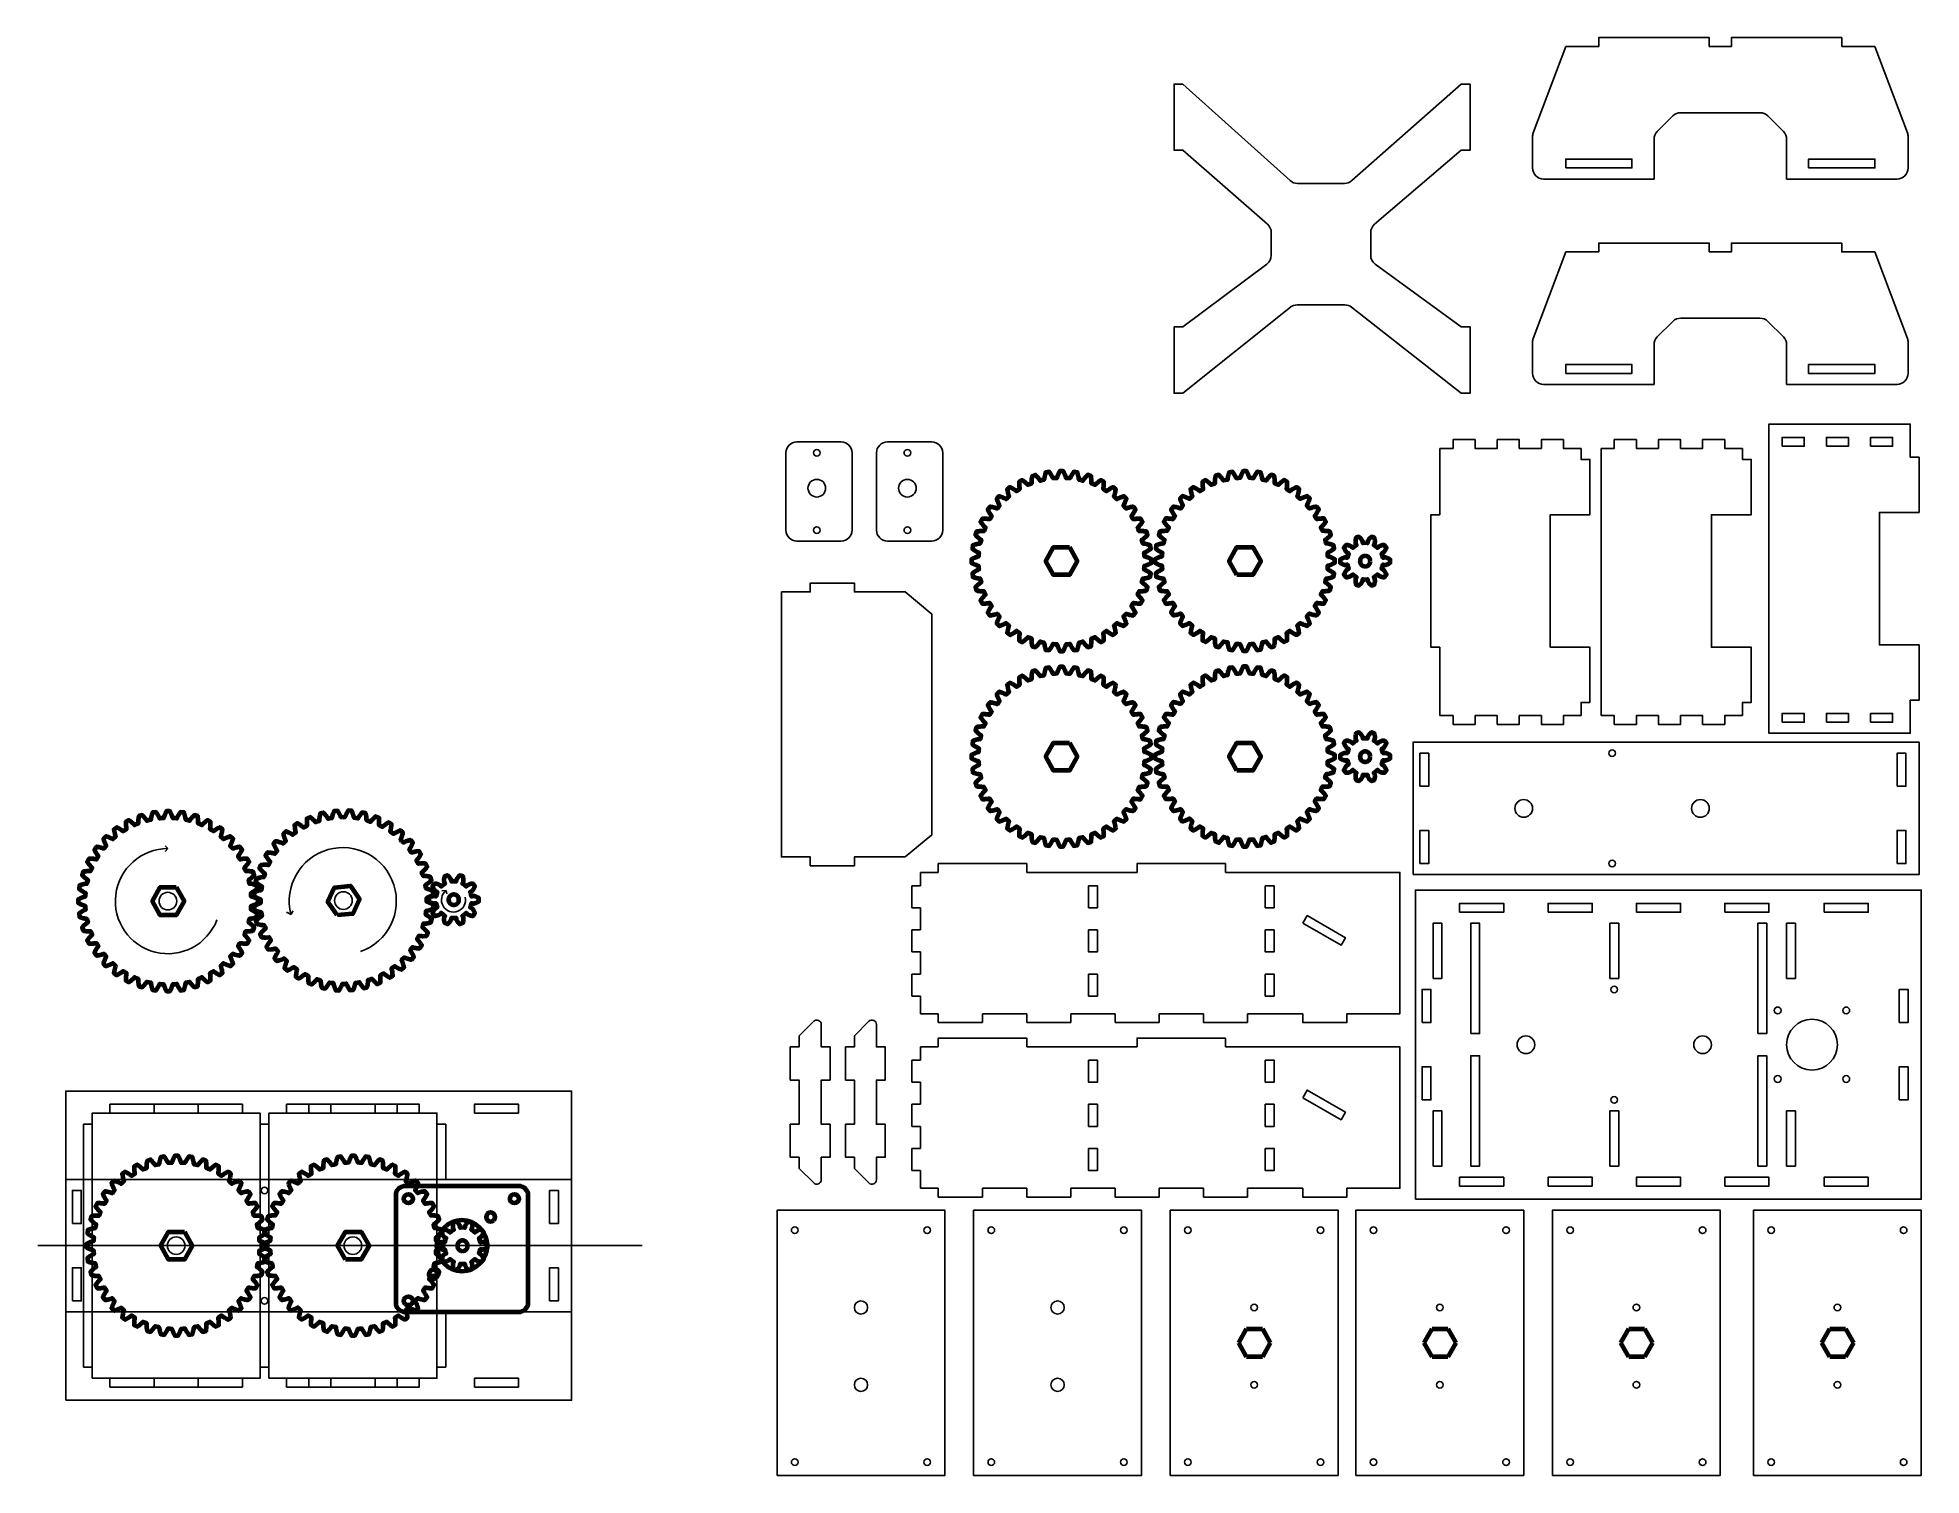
# Model space of a CAD drawing. Header units: millimetres. Extents: x -1288 to -435, y 250 to 901.
import ezdxf

# ---------------------------------------------------------------- set-up
doc = ezdxf.new("R2010")
doc.units = ezdxf.units.MM
doc.header["$MEASUREMENT"] = 0
for name, color, linetype, true_color in [('2D', 1, 'Continuous', 0xff0000), ('Layer 1', 18, 'Continuous', 0x000000), ('Layer 4', 18, 'Continuous', 0x000000), ('Livello 01', 80, 'Continuous', 0x37ff00), ('Livello 03', 150, 'Continuous', 0x0061ff), ('Predefinito', 18, 'Continuous', 0x000000)]:
    doc.layers.add(name, color=color, linetype=linetype, true_color=true_color)

# ---------------------------------------------------------------- blocks, each defined once
blk = doc.blocks.new('block 3')
at = {"layer": 'Layer 1', "color": 240, "lineweight": 70, "true_color": 0xed1c24}
for points, knots in [([(-40, 104.27), (-40, 106.61), (-38.11, 108.5), (-35.77, 108.5), (-35.77, 108.5), (15.77, 108.5), (15.77, 108.5), (18.11, 108.5), (20, 106.61), (20, 104.27), (20, 104.27), (20, 55.73), (20, 55.73), (20, 53.4), (18.11, 51.5), (15.77, 51.5), (15.77, 51.5), (-35.77, 51.5), (-35.77, 51.5), (-38.11, 51.5), (-40, 53.4), (-40, 55.73), (-40, 55.73), (-40, 104.27), (-40, 104.27)], [0, 0, 0, 0, 1, 1, 1, 2, 2, 2, 3, 3, 3, 4, 4, 4, 5, 5, 5, 6, 6, 6, 7, 7, 7, 8, 8, 8, 8]), ([(-35.67, 101.36), (-34.89, 100.58), (-33.62, 100.58), (-32.84, 101.36), (-32.06, 102.14), (-32.06, 103.41), (-32.84, 104.19), (-33.62, 104.97), (-34.89, 104.97), (-35.67, 104.19), (-36.45, 103.41), (-36.45, 102.14), (-35.67, 101.36)], [0, 0, 0, 0, 1, 1, 1, 2, 2, 2, 3, 3, 3, 4, 4, 4, 4]), ([(12.33, 101.36), (13.11, 100.58), (14.38, 100.58), (15.16, 101.36), (15.94, 102.14), (15.94, 103.41), (15.16, 104.19), (14.38, 104.97), (13.11, 104.97), (12.33, 104.19), (11.55, 103.41), (11.55, 102.14), (12.33, 101.36)], [0, 0, 0, 0, 1, 1, 1, 2, 2, 2, 3, 3, 3, 4, 4, 4, 4]), ([(-1.87, 73.37), (-6.36, 68.88), (-13.64, 68.88), (-18.13, 73.37), (-22.62, 77.86), (-22.62, 85.14), (-18.13, 89.63), (-13.64, 94.12), (-6.36, 94.12), (-1.87, 89.63), (2.62, 85.14), (2.62, 77.86), (-1.87, 73.37)], [0, 0, 0, 0, 1, 1, 1, 2, 2, 2, 3, 3, 3, 4, 4, 4, 4]), ([(4.39, 93.06), (3.61, 92.28), (2.34, 92.28), (1.56, 93.06), (0.78, 93.84), (0.78, 95.11), (1.56, 95.89), (2.34, 96.67), (3.61, 96.67), (4.39, 95.89), (5.17, 95.11), (5.17, 93.84), (4.39, 93.06)], [0, 0, 0, 0, 1, 1, 1, 2, 2, 2, 3, 3, 3, 4, 4, 4, 4]), ([(-21.56, 67.11), (-22.34, 66.33), (-23.61, 66.33), (-24.39, 67.11), (-25.17, 67.89), (-25.17, 69.16), (-24.39, 69.94), (-23.61, 70.72), (-22.34, 70.72), (-21.56, 69.94), (-20.78, 69.16), (-20.78, 67.89), (-21.56, 67.11)], [0, 0, 0, 0, 1, 1, 1, 2, 2, 2, 3, 3, 3, 4, 4, 4, 4]), ([(-35.67, 55.09), (-34.89, 54.31), (-33.62, 54.31), (-32.84, 55.09), (-32.06, 55.87), (-32.06, 57.13), (-32.84, 57.91), (-33.62, 58.7), (-34.89, 58.7), (-35.67, 57.91), (-36.45, 57.13), (-36.45, 55.87), (-35.67, 55.09)], [0, 0, 0, 0, 1, 1, 1, 2, 2, 2, 3, 3, 3, 4, 4, 4, 4])]:
    blk.add_open_spline(points, degree=3, knots=knots, dxfattribs=at)
blk = doc.blocks.new('block 14')
at = {"layer": 'Layer 4', "color": 18, "lineweight": 70, "true_color": 0x010101}
for points in [[(40.09, 238.66), (39.29, 237.98), (39.16, 238.11), (39.08, 238.19), (38.95, 238.32), (38.87, 238.4), (38.74, 238.53), (38.61, 238.62), (38.48, 238.7), (38.32, 238.74), (38.15, 238.83), (38.02, 238.87), (37.85, 238.91), (37.68, 239), (37.51, 239.04), (37.34, 239.08), (37.17, 239.12), (36.96, 239.12), (36.79, 239.17), (36.41, 239.17), (36.24, 239.21), (35.35, 238.02), (35.44, 237.85), (35.52, 237.64), (35.56, 237.47), (35.65, 237.3), (35.73, 237.13), (35.82, 237.01), (35.9, 236.84), (35.99, 236.67), (36.11, 236.54), (36.2, 236.41), (36.33, 236.29), (36.41, 236.16), (36.54, 236.03), (36.66, 235.95), (36.79, 235.82), (36.92, 235.74), (37.05, 235.69), (37.17, 235.61), (37.34, 235.57), (37.47, 235.48), (37.09, 234.51)], [(44.96, 240.22), (43.9, 240.14), (43.86, 240.31), (43.86, 240.48), (43.82, 240.61), (43.82, 240.77), (43.78, 240.9), (43.73, 241.07), (43.65, 241.2), (43.61, 241.37), (43.48, 241.49), (43.4, 241.62), (43.31, 241.79), (43.23, 241.92), (43.1, 242.04), (42.97, 242.17), (42.85, 242.3), (42.72, 242.47), (42.59, 242.6), (42.42, 242.72), (42.29, 242.85), (42.13, 242.93), (40.73, 242.47), (40.69, 242.3), (40.64, 242.13), (40.6, 241.92), (40.56, 241.75), (40.56, 241.58), (40.52, 241.41), (40.52, 240.35), (40.56, 240.18), (40.56, 240.01), (40.64, 239.89), (40.69, 239.76), (40.73, 239.59), (40.81, 239.46), (40.9, 239.34), (40.98, 239.21), (40.09, 238.66)], [(49.79, 238.66), (48.94, 239.21), (48.98, 239.34), (49.07, 239.46), (49.15, 239.59), (49.2, 239.76), (49.28, 239.89), (49.32, 240.01), (49.32, 240.18), (49.36, 240.35), (49.41, 240.52), (49.41, 241.2), (49.36, 241.41), (49.32, 241.58), (49.32, 241.75), (49.28, 241.92), (49.24, 242.13), (49.2, 242.3), (49.15, 242.47), (47.76, 242.93), (47.59, 242.85), (47.46, 242.72), (47.29, 242.6), (47.16, 242.47), (47.04, 242.3), (46.91, 242.17), (46.78, 242.04), (46.66, 241.92), (46.57, 241.79), (46.49, 241.62), (46.4, 241.49), (46.32, 241.37), (46.23, 241.2), (46.15, 241.07), (46.1, 240.9), (46.06, 240.77), (46.06, 240.61), (46.02, 240.48), (46.02, 240.31), (45.98, 240.14), (44.96, 240.22)], [(52.79, 234.51), (52.41, 235.48), (52.54, 235.57), (52.71, 235.61), (52.84, 235.69), (52.96, 235.74), (53.09, 235.82), (53.22, 235.95), (53.34, 236.03), (53.47, 236.16), (53.56, 236.29), (53.68, 236.41), (53.77, 236.54), (53.89, 236.67), (53.98, 236.84), (54.06, 237.01), (54.15, 237.13), (54.23, 237.3), (54.32, 237.47), (54.4, 237.64), (54.44, 237.85), (54.53, 238.02), (53.68, 239.21), (53.47, 239.17), (53.09, 239.17), (52.92, 239.12), (52.71, 239.12), (52.54, 239.08), (52.37, 239.04), (52.2, 239), (52.03, 238.91), (51.86, 238.87), (51.74, 238.83), (51.57, 238.74), (51.44, 238.7), (51.27, 238.62), (51.14, 238.53), (51.02, 238.4), (50.93, 238.32), (50.85, 238.19), (50.72, 238.11), (50.59, 237.98), (49.79, 238.66)], [(37.09, 234.51), (36.83, 233.49), (36.66, 233.54), (36.54, 233.54), (36.37, 233.58), (36.24, 233.58), (36.07, 233.62), (35.9, 233.62), (35.78, 233.58), (35.61, 233.58), (35.44, 233.54), (35.27, 233.49), (35.1, 233.45), (34.93, 233.37), (34.76, 233.32), (34.59, 233.24), (34.46, 233.16), (34.29, 233.07), (34.12, 232.99), (33.96, 232.9), (33.79, 232.77), (33.62, 232.69), (33.62, 231.21), (33.79, 231.12), (33.96, 231), (34.12, 230.91), (34.29, 230.83), (34.46, 230.74), (34.59, 230.66), (34.76, 230.61), (34.93, 230.53), (35.1, 230.49), (35.27, 230.4), (35.44, 230.36), (35.61, 230.36), (35.78, 230.32), (35.9, 230.28), (36.07, 230.28), (36.24, 230.32), (36.37, 230.32), (36.54, 230.36), (36.66, 230.36), (36.83, 230.4), (37.09, 229.39)], [(52.79, 229.39), (53.05, 230.4), (53.22, 230.36), (53.34, 230.36), (53.51, 230.32), (53.68, 230.32), (53.81, 230.28), (53.98, 230.28), (54.15, 230.32), (54.28, 230.36), (54.44, 230.36), (54.61, 230.4), (54.78, 230.49), (54.95, 230.53), (55.12, 230.61), (55.29, 230.66), (55.46, 230.74), (55.59, 230.83), (55.76, 230.91), (55.93, 231), (56.1, 231.12), (56.26, 231.21), (56.26, 232.69), (56.1, 232.77), (55.93, 232.9), (55.76, 232.99), (55.59, 233.07), (55.46, 233.16), (55.29, 233.24), (55.12, 233.32), (54.95, 233.37), (54.78, 233.45), (54.61, 233.49), (54.44, 233.54), (54.28, 233.58), (54.15, 233.58), (53.98, 233.62), (53.81, 233.62), (53.68, 233.58), (53.51, 233.58), (53.34, 233.54), (53.22, 233.54), (53.05, 233.49), (52.79, 234.51)], [(37.09, 229.39), (37.47, 228.41), (37.34, 228.37), (37.17, 228.29), (37.05, 228.24), (36.92, 228.16), (36.79, 228.07), (36.66, 227.99), (36.54, 227.86), (36.41, 227.78), (36.33, 227.65), (36.2, 227.52), (36.11, 227.35), (35.99, 227.23), (35.9, 227.06), (35.82, 226.93), (35.73, 226.76), (35.65, 226.59), (35.56, 226.42), (35.52, 226.25), (35.44, 226.09), (35.35, 225.87), (36.24, 224.69), (36.41, 224.73), (36.79, 224.73), (36.96, 224.77), (37.17, 224.82), (37.34, 224.82), (37.51, 224.86), (37.68, 224.94), (37.85, 224.98), (38.02, 225.03), (38.15, 225.07), (38.32, 225.15), (38.48, 225.24), (38.61, 225.28), (38.74, 225.41), (38.87, 225.49), (38.95, 225.62), (39.08, 225.7), (39.16, 225.83), (39.29, 225.96), (40.09, 225.28)], [(40.09, 225.28), (40.98, 224.69), (40.9, 224.56), (40.81, 224.43), (40.73, 224.31), (40.69, 224.18), (40.64, 224.01), (40.56, 223.88), (40.56, 223.71), (40.52, 223.55), (40.52, 222.53), (40.56, 222.32), (40.56, 222.15), (40.6, 221.98), (40.64, 221.81), (40.69, 221.6), (40.73, 221.43), (42.13, 220.96), (42.29, 221.09), (42.42, 221.22), (42.59, 221.34), (42.72, 221.47), (42.85, 221.6), (42.97, 221.72), (43.1, 221.85), (43.23, 221.98), (43.31, 222.15), (43.4, 222.28), (43.48, 222.4), (43.61, 222.57), (43.65, 222.7), (43.73, 222.87), (43.78, 222.99), (43.82, 223.16), (43.82, 223.29), (43.86, 223.46), (43.86, 223.63), (43.9, 223.76), (44.96, 223.71)], [(44.96, 223.71), (45.98, 223.76), (46.02, 223.63), (46.02, 223.46), (46.06, 223.29), (46.06, 223.16), (46.1, 222.99), (46.15, 222.87), (46.23, 222.7), (46.32, 222.57), (46.4, 222.4), (46.49, 222.28), (46.57, 222.15), (46.66, 221.98), (46.78, 221.85), (46.91, 221.72), (47.04, 221.6), (47.16, 221.47), (47.29, 221.34), (47.46, 221.22), (47.59, 221.09), (47.76, 220.96), (49.15, 221.43), (49.2, 221.6), (49.24, 221.81), (49.28, 221.98), (49.32, 222.15), (49.32, 222.32), (49.36, 222.53), (49.41, 222.7), (49.41, 223.38), (49.36, 223.55), (49.32, 223.71), (49.32, 223.88), (49.28, 224.01), (49.2, 224.18), (49.15, 224.31), (49.07, 224.43), (48.98, 224.56), (48.94, 224.69), (49.79, 225.28)], [(49.79, 225.28), (50.59, 225.96), (50.72, 225.83), (50.85, 225.7), (50.93, 225.62), (51.02, 225.49), (51.14, 225.41), (51.27, 225.28), (51.44, 225.24), (51.57, 225.15), (51.74, 225.07), (51.86, 225.03), (52.03, 224.98), (52.2, 224.94), (52.37, 224.86), (52.54, 224.82), (52.71, 224.82), (52.92, 224.77), (53.09, 224.73), (53.47, 224.73), (53.68, 224.69), (54.53, 225.87), (54.44, 226.09), (54.4, 226.25), (54.32, 226.42), (54.23, 226.59), (54.15, 226.76), (54.06, 226.93), (53.98, 227.06), (53.89, 227.23), (53.77, 227.35), (53.68, 227.52), (53.56, 227.65), (53.47, 227.78), (53.34, 227.86), (53.22, 227.99), (53.09, 228.07), (52.96, 228.16), (52.84, 228.24), (52.71, 228.29), (52.54, 228.37), (52.41, 228.41), (52.79, 229.39)]]:
    blk.add_lwpolyline(points, dxfattribs=at)
blk.add_open_spline([(47.3, 231.93), (47.3, 231.45), (47.17, 230.98), (46.87, 230.59), (46.56, 230.15), (46.13, 229.85), (45.65, 229.72), (45.18, 229.55), (44.7, 229.55), (44.23, 229.72), (43.75, 229.85), (43.32, 230.15), (43.02, 230.59), (42.71, 230.98), (42.58, 231.45), (42.58, 231.93), (42.58, 232.45), (42.71, 232.92), (43.02, 233.35), (43.32, 233.74), (43.75, 234.05), (44.23, 234.22), (44.7, 234.35), (45.18, 234.35), (45.65, 234.22), (46.13, 234.05), (46.56, 233.74), (46.87, 233.35), (47.17, 232.92), (47.3, 232.45), (47.3, 231.93)], degree=3, knots=[0, 0, 0, 0, 1.1, 1.1, 1.1, 2.2, 2.2, 2.2, 3.3, 3.3, 3.3, 4.4, 4.4, 4.4, 5.5, 5.5, 5.5, 6.6, 6.6, 6.6, 7.7, 7.7, 7.7, 8.8, 8.8, 8.8, 9.9, 9.9, 9.9, 11, 11, 11, 11], dxfattribs=at)

msp = doc.modelspace()

# ---------------------------------------------------------------- linework, layer by layer
at = {"layer": '2D'}
for p, q in [((-1228.76, 533.79), (-1230, 535)), ((-1228.76, 533.79), (-1230, 532.52)), ((-1173, 504), (-1175, 505)), ((-1173, 504), (-1172.23, 505.55))]:
    msp.add_line(p, q, dxfattribs=at)
at = {"layer": '2D', "lineweight": 70}
for p, q in [((-744, 310), (-740.42, 316.3)), ((-740.42, 316.3), (-733.27, 316.29)), ((-733.27, 316.29), (-729.7, 309.99)), ((-660, 310), (-656.42, 316.3)), ((-656.42, 316.3), (-649.27, 316.29)), ((-649.27, 316.29), (-645.7, 309.99)), ((-571, 310), (-567.42, 316.3)), ((-567.42, 316.3), (-560.27, 316.29)), ((-560.27, 316.29), (-556.7, 309.99)), ((-480, 310), (-476.42, 316.3)), ((-476.42, 316.3), (-469.27, 316.29)), ((-469.27, 316.29), (-465.7, 309.99)), ((-740.43, 303.7), (-744, 310)), ((-729.7, 309.99), (-733.28, 303.7)), ((-656.43, 303.7), (-660, 310)), ((-645.7, 309.99), (-649.28, 303.7)), ((-567.43, 303.7), (-571, 310)), ((-556.7, 309.99), (-560.28, 303.7)), ((-476.43, 303.7), (-480, 310)), ((-465.7, 309.99), (-469.28, 303.7)), ((-733.28, 303.7), (-740.43, 303.7)), ((-649.28, 303.7), (-656.43, 303.7)), ((-560.28, 303.7), (-567.43, 303.7)), ((-469.28, 303.7), (-476.43, 303.7))]:
    msp.add_line(p, q, dxfattribs=at)
at = {"layer": '2D'}
for points in [[(-596, 842), (-566, 842), (-566, 846), (-596, 846), (-596, 842)], [(-486, 842), (-456, 842), (-456, 846), (-486, 846), (-486, 842)], [(-596, 749), (-566, 749), (-566, 753), (-596, 753), (-596, 749)], [(-486, 749), (-456, 749), (-456, 753), (-486, 753), (-486, 749)], [(-498, 716), (-488, 716), (-488, 720), (-498, 720), (-498, 716)], [(-478, 716), (-468, 716), (-468, 720), (-478, 720), (-478, 716)], [(-458, 716), (-448, 716), (-448, 720), (-458, 720), (-458, 716)], [(-498, 591), (-488, 591), (-488, 595), (-498, 595), (-498, 591)], [(-478, 591), (-468, 591), (-468, 595), (-478, 595), (-478, 591)], [(-458, 591), (-448, 591), (-448, 595), (-458, 595), (-458, 591)], [(-662, 562), (-658, 562), (-658, 577), (-662, 577), (-662, 562)], [(-446, 562), (-442, 562), (-442, 577), (-446, 577), (-446, 562)], [(-662, 527), (-658, 527), (-658, 542), (-662, 542), (-662, 527)], [(-446, 527), (-442, 527), (-442, 542), (-446, 542), (-446, 527)], [(-1104.72, 514.64), (-1102.8, 514.82), (-1102.53, 513.29)], [(-812, 517), (-812, 507), (-808, 507), (-808, 517), (-812, 517)], [(-732, 517), (-732, 507), (-728, 507), (-728, 517), (-732, 517)], [(-715, 500), (-697.68, 490), (-695.68, 493.46), (-713, 503.46), (-715, 500)], [(-644, 505), (-624, 505), (-624, 509), (-644, 509), (-644, 505)], [(-604, 505), (-584, 505), (-584, 509), (-604, 509), (-604, 505)], [(-564, 505), (-544, 505), (-544, 509), (-564, 509), (-564, 505)], [(-524, 505), (-504, 505), (-504, 509), (-524, 509), (-524, 505)], [(-479, 505), (-459, 505), (-459, 509), (-479, 509), (-479, 505)], [(-812, 497), (-812, 487), (-808, 487), (-808, 497), (-812, 497)], [(-732, 497), (-732, 487), (-728, 487), (-728, 497), (-732, 497)], [(-656, 475), (-652, 475), (-652, 500), (-656, 500), (-656, 475)], [(-639, 450), (-635, 450), (-635, 500), (-639, 500), (-639, 450)], [(-576, 475), (-572, 475), (-572, 500), (-576, 500), (-576, 475)], [(-509, 450), (-505, 450), (-505, 500), (-509, 500), (-509, 450)], [(-496, 475), (-492, 475), (-492, 500), (-496, 500), (-496, 475)], [(-812, 477), (-812, 467), (-808, 467), (-808, 477), (-812, 477)], [(-732, 477), (-732, 467), (-728, 467), (-728, 477), (-732, 477)], [(-661, 455), (-657, 455), (-657, 470), (-661, 470), (-661, 455)], [(-445, 455), (-441, 455), (-441, 470), (-445, 470), (-445, 455)], [(-812, 438), (-812, 428), (-808, 428), (-808, 438), (-812, 438)], [(-732, 438), (-732, 428), (-728, 428), (-728, 438), (-732, 438)], [(-661, 420), (-657, 420), (-657, 435), (-661, 435), (-661, 420)], [(-639, 390), (-635, 390), (-635, 440), (-639, 440), (-639, 390)], [(-509, 390), (-505, 390), (-505, 440), (-509, 440), (-509, 390)], [(-445, 420), (-441, 420), (-441, 435), (-445, 435), (-445, 420)], [(-812, 418), (-812, 408), (-808, 408), (-808, 418), (-812, 418)], [(-732, 418), (-732, 408), (-728, 408), (-728, 418), (-732, 418)], [(-715, 421), (-697.68, 411), (-695.68, 414.46), (-713, 424.46), (-715, 421)], [(-656, 390), (-652, 390), (-652, 415), (-656, 415), (-656, 390)], [(-576, 390), (-572, 390), (-572, 415), (-576, 415), (-576, 390)], [(-496, 390), (-492, 390), (-492, 415), (-496, 415), (-496, 390)], [(-812, 398), (-812, 388), (-808, 388), (-808, 398), (-812, 398)], [(-732, 398), (-732, 388), (-728, 388), (-728, 398), (-732, 398)], [(-644, 381), (-624, 381), (-624, 385), (-644, 385), (-644, 381)], [(-604, 381), (-584, 381), (-584, 385), (-604, 385), (-604, 381)], [(-564, 381), (-544, 381), (-544, 385), (-564, 385), (-564, 381)], [(-524, 381), (-504, 381), (-504, 385), (-524, 385), (-524, 381)], [(-479, 381), (-459, 381), (-459, 385), (-479, 385), (-479, 381)]]:
    msp.add_lwpolyline(points, dxfattribs=at)
at = {"layer": '2D', "lineweight": 70}
for points in [[(-820.65, 670.29), (-817.07, 663.99), (-820.65, 657.7), (-827.8, 657.7), (-831.37, 664), (-827.8, 670.3), (-820.65, 670.29)], [(-744.8, 657.7), (-748.37, 664), (-744.8, 670.3), (-737.65, 670.29), (-734.07, 663.99), (-737.65, 657.7), (-744.8, 657.7)], [(-820.65, 581.75), (-817.07, 575.45), (-820.65, 569.15), (-827.8, 569.15), (-831.37, 575.45), (-827.8, 581.75), (-820.65, 581.75)], [(-744.8, 569.15), (-748.37, 575.45), (-744.8, 581.75), (-737.65, 581.75), (-734.07, 575.45), (-737.65, 569.15), (-744.8, 569.15)]]:
    msp.add_lwpolyline(points, dxfattribs=at)
at = {"layer": '2D'}
for centre, radius in [((-935, 713), 1.5), ((-894, 713), 1.5), ((-935, 697), 4), ((-894, 697), 4), ((-935, 678), 1.5), ((-894, 678), 1.5), ((-575, 577), 1.5), ((-615, 552), 4), ((-535, 552), 4), ((-575, 527), 1.5), ((-574, 470), 1.5), ((-614, 445), 4), ((-534, 445), 4), ((-534, 445), 4), ((-574, 420), 1.5), ((-945, 361), 1.5), ((-885, 361), 1.5), ((-856, 361), 1.5), ((-796, 361), 1.5), ((-767, 361), 1.5), ((-707, 361), 1.5), ((-683, 361), 1.5), ((-623, 361), 1.5), ((-594, 361), 1.5), ((-534, 361), 1.5), ((-503, 361), 1.5), ((-443, 361), 1.5), ((-915, 326), 3), ((-826, 326), 3), ((-737, 326), 1.5), ((-653, 326), 1.5), ((-564, 326), 1.5), ((-473, 326), 1.5), ((-915, 291), 3), ((-826, 291), 3), ((-737, 291), 1.5), ((-653, 291), 1.5), ((-564, 291), 1.5), ((-473, 291), 1.5), ((-945, 256), 1.5), ((-885, 256), 1.5), ((-856, 256), 1.5), ((-796, 256), 1.5), ((-767, 256), 1.5), ((-707, 256), 1.5), ((-683, 256), 1.5), ((-623, 256), 1.5), ((-594, 256), 1.5), ((-534, 256), 1.5), ((-503, 256), 1.5), ((-443, 256), 1.5)]:
    msp.add_circle(centre, radius, dxfattribs=at)
for centre, radius, start, end in [((-1228.76, 510), 23.79, 90, 339.09637), ((-1149.58, 510.03), 24.23, 289.36033, 194.34184), ((-1099.46, 510.51), 5.45, 127.74683, 12.92562)]:
    msp.add_arc(centre, radius, start, end, dxfattribs=at)
at = {"layer": '2D', "lineweight": 70}
for points in [[(-684.41, 663.92), (-684.41, 663.45), (-684.54, 662.97), (-684.84, 662.58), (-685.14, 662.15), (-685.58, 661.84), (-686.05, 661.72), (-686.53, 661.54), (-687, 661.54), (-687.48, 661.72), (-687.96, 661.84), (-688.39, 662.15), (-688.69, 662.58), (-688.99, 662.97), (-689.12, 663.45), (-689.12, 663.92), (-689.12, 664.44), (-688.99, 664.92), (-688.69, 665.35), (-688.39, 665.74), (-687.96, 666.04), (-687.48, 666.21), (-687, 666.34), (-686.53, 666.34), (-686.05, 666.21), (-685.58, 666.04), (-685.14, 665.74), (-684.84, 665.35), (-684.54, 664.92), (-684.41, 664.44), (-684.41, 663.92)], [(-684.41, 575.37), (-684.41, 574.9), (-684.54, 574.42), (-684.84, 574.03), (-685.14, 573.6), (-685.58, 573.3), (-686.05, 573.17), (-686.53, 572.99), (-687, 572.99), (-687.48, 573.17), (-687.96, 573.3), (-688.39, 573.6), (-688.69, 574.03), (-688.99, 574.42), (-689.12, 574.9), (-689.12, 575.37), (-689.12, 575.89), (-688.99, 576.37), (-688.69, 576.8), (-688.39, 577.19), (-687.96, 577.49), (-687.48, 577.67), (-687, 577.8), (-686.53, 577.8), (-686.05, 577.67), (-685.58, 577.49), (-685.14, 577.19), (-684.84, 576.8), (-684.54, 576.37), (-684.41, 575.89), (-684.41, 575.37)]]:
    msp.add_open_spline(points, degree=3, knots=[0, 0, 0, 0, 1.1, 1.1, 1.1, 2.2, 2.2, 2.2, 3.3, 3.3, 3.3, 4.4, 4.4, 4.4, 5.5, 5.5, 5.5, 6.6, 6.6, 6.6, 7.7, 7.7, 7.7, 8.8, 8.8, 8.8, 9.9, 9.9, 9.9, 11, 11, 11, 11], dxfattribs=at)
at = {"layer": 'Layer 4', "color": 18, "lineweight": 70, "true_color": 0x010101}
for points in [[(-838.64, 698.79), (-839.44, 698.45), (-839.53, 698.58), (-839.65, 698.66), (-839.78, 698.79), (-839.91, 698.92), (-839.99, 699.04), (-840.12, 699.13), (-840.25, 699.26), (-840.37, 699.34), (-840.5, 699.47), (-840.63, 699.59), (-840.75, 699.68), (-840.88, 699.81), (-841.01, 699.89), (-841.18, 700.02), (-841.31, 700.15), (-841.43, 700.23), (-841.6, 700.31), (-841.73, 700.44), (-841.85, 700.53), (-842.02, 700.61), (-843.42, 699.89), (-843.42, 698.71), (-843.38, 698.54), (-843.38, 697.99), (-843.34, 697.86), (-843.34, 697.69), (-843.29, 697.52), (-843.29, 697.35), (-843.25, 697.18), (-843.25, 697.01), (-843.21, 696.84), (-843.21, 696.67), (-843.17, 696.55), (-843.89, 696.08)], [(-833.01, 700.61), (-833.85, 700.4), (-833.94, 700.53), (-834.02, 700.65), (-834.11, 700.78), (-834.24, 700.95), (-834.32, 701.08), (-834.45, 701.2), (-834.53, 701.33), (-834.66, 701.46), (-834.74, 701.58), (-834.87, 701.71), (-834.96, 701.84), (-835.08, 701.97), (-835.21, 702.09), (-835.29, 702.22), (-835.42, 702.35), (-835.55, 702.47), (-835.67, 702.6), (-835.8, 702.73), (-835.93, 702.85), (-836.06, 702.98), (-837.54, 702.47), (-837.58, 702.3), (-837.62, 702.14), (-837.66, 701.97), (-837.66, 701.8), (-837.71, 701.63), (-837.71, 701.42), (-837.75, 701.29), (-837.75, 701.08), (-837.79, 700.95), (-837.79, 700.4), (-837.83, 700.23), (-837.83, 699.09), (-838.64, 698.79)], [(-827.17, 701.54), (-828.05, 701.46), (-828.1, 701.58), (-828.18, 701.75), (-828.27, 701.88), (-828.31, 702.01), (-828.39, 702.18), (-828.48, 702.35), (-828.56, 702.47), (-828.65, 702.6), (-828.73, 702.77), (-828.82, 702.9), (-828.9, 703.07), (-829.03, 703.19), (-829.11, 703.32), (-829.2, 703.49), (-829.28, 703.62), (-829.41, 703.79), (-829.49, 703.91), (-829.62, 704.04), (-829.71, 704.21), (-829.83, 704.34), (-831.4, 704.08), (-831.44, 703.91), (-831.48, 703.74), (-831.53, 703.57), (-831.61, 703.45), (-831.65, 703.24), (-831.7, 703.11), (-831.74, 702.94), (-831.78, 702.77), (-831.82, 702.6), (-831.86, 702.43), (-831.91, 702.26), (-831.95, 702.09), (-831.99, 701.92), (-831.99, 701.8), (-832.03, 701.63), (-832.08, 701.42), (-832.12, 701.29), (-832.12, 701.12), (-832.16, 700.95), (-832.16, 700.78), (-833.01, 700.61)], [(-821.28, 701.54), (-822.13, 701.58), (-822.17, 701.75), (-822.21, 701.92), (-822.26, 702.05), (-822.34, 702.22), (-822.38, 702.39), (-822.42, 702.52), (-822.51, 702.69), (-822.55, 702.85), (-822.59, 702.98), (-822.68, 703.15), (-822.76, 703.32), (-822.8, 703.45), (-822.89, 703.62), (-822.97, 703.79), (-823.02, 703.91), (-823.1, 704.08), (-823.19, 704.25), (-823.27, 704.38), (-823.36, 704.55), (-823.44, 704.72), (-825.01, 704.72), (-825.09, 704.55), (-825.18, 704.38), (-825.26, 704.25), (-825.35, 704.08), (-825.43, 703.91), (-825.47, 703.79), (-825.56, 703.62), (-825.64, 703.45), (-825.68, 703.32), (-825.77, 703.15), (-825.81, 702.98), (-825.9, 702.85), (-825.94, 702.69), (-826.02, 702.52), (-826.06, 702.39), (-826.11, 702.22), (-826.15, 702.05), (-826.23, 701.92), (-826.28, 701.75), (-826.32, 701.58), (-827.17, 701.54)], [(-815.44, 700.61), (-816.29, 700.78), (-816.29, 700.95), (-816.33, 701.12), (-816.33, 701.29), (-816.37, 701.42), (-816.41, 701.63), (-816.45, 701.8), (-816.45, 701.92), (-816.5, 702.09), (-816.54, 702.26), (-816.58, 702.43), (-816.62, 702.6), (-816.67, 702.77), (-816.71, 702.94), (-816.75, 703.11), (-816.79, 703.24), (-816.84, 703.45), (-816.92, 703.57), (-816.96, 703.74), (-817.01, 703.91), (-817.05, 704.08), (-818.61, 704.34), (-818.74, 704.21), (-818.83, 704.04), (-818.95, 703.91), (-819.04, 703.79), (-819.16, 703.62), (-819.25, 703.49), (-819.33, 703.32), (-819.42, 703.19), (-819.55, 703.07), (-819.63, 702.9), (-819.71, 702.77), (-819.8, 702.6), (-819.88, 702.47), (-819.97, 702.35), (-820.05, 702.18), (-820.14, 702.01), (-820.18, 701.88), (-820.27, 701.75), (-820.35, 701.58), (-820.39, 701.46), (-821.28, 701.54)], [(-809.81, 698.79), (-810.61, 699.09), (-810.61, 700.61), (-810.66, 700.74), (-810.66, 700.95), (-810.7, 701.08), (-810.7, 701.29), (-810.74, 701.42), (-810.74, 701.8), (-810.78, 701.97), (-810.83, 702.14), (-810.87, 702.3), (-810.87, 702.47), (-812.39, 702.98), (-812.52, 702.85), (-812.65, 702.73), (-812.77, 702.6), (-812.9, 702.47), (-812.98, 702.35), (-813.11, 702.22), (-813.24, 702.09), (-813.36, 701.97), (-813.49, 701.84), (-813.58, 701.71), (-813.7, 701.58), (-813.79, 701.46), (-813.92, 701.33), (-814, 701.2), (-814.13, 701.08), (-814.21, 700.95), (-814.3, 700.78), (-814.42, 700.65), (-814.51, 700.53), (-814.59, 700.4), (-815.44, 700.61)], [(-804.56, 696.08), (-805.28, 696.55), (-805.24, 696.67), (-805.24, 696.84), (-805.19, 697.01), (-805.15, 697.18), (-805.15, 697.52), (-805.11, 697.69), (-805.11, 697.86), (-805.07, 697.99), (-805.07, 698.54), (-805.03, 698.71), (-805.03, 699.89), (-806.42, 700.61), (-806.59, 700.53), (-806.72, 700.44), (-806.85, 700.31), (-807.01, 700.23), (-807.14, 700.15), (-807.27, 700.02), (-807.44, 699.89), (-807.52, 699.81), (-807.65, 699.68), (-807.82, 699.59), (-807.95, 699.47), (-808.07, 699.34), (-808.2, 699.26), (-808.33, 699.13), (-808.45, 699.04), (-808.54, 698.92), (-808.67, 698.79), (-808.79, 698.66), (-808.92, 698.58), (-809, 698.45), (-809.81, 698.79)], [(-755.64, 698.8), (-756.44, 698.46), (-756.53, 698.59), (-756.66, 698.71), (-756.78, 698.84), (-756.91, 698.93), (-756.99, 699.05), (-757.12, 699.18), (-757.25, 699.27), (-757.38, 699.39), (-757.5, 699.52), (-757.63, 699.65), (-757.8, 699.73), (-757.93, 699.86), (-758.01, 699.94), (-758.18, 700.07), (-758.31, 700.15), (-758.43, 700.24), (-758.6, 700.37), (-758.73, 700.45), (-758.86, 700.58), (-759.03, 700.66), (-760.42, 699.94), (-760.42, 698.71), (-760.38, 698.59), (-760.38, 698.04), (-760.34, 697.87), (-760.34, 697.74), (-760.3, 697.57), (-760.3, 697.23), (-760.25, 697.06), (-760.21, 696.89), (-760.21, 696.73), (-760.17, 696.56), (-760.89, 696.13)], [(-750.01, 700.66), (-750.86, 700.45), (-750.94, 700.58), (-751.02, 700.7), (-751.15, 700.83), (-751.24, 700.96), (-751.32, 701.09), (-751.45, 701.21), (-751.53, 701.38), (-751.66, 701.51), (-751.74, 701.64), (-751.87, 701.76), (-751.96, 701.89), (-752.08, 702.02), (-752.21, 702.14), (-752.34, 702.27), (-752.47, 702.4), (-752.55, 702.52), (-752.68, 702.65), (-752.8, 702.74), (-752.93, 702.86), (-753.06, 702.99), (-754.58, 702.52), (-754.58, 702.36), (-754.62, 702.19), (-754.67, 702.02), (-754.71, 701.81), (-754.71, 701.47), (-754.75, 701.3), (-754.75, 701.13), (-754.79, 700.96), (-754.79, 700.79), (-754.84, 700.62), (-754.84, 699.14), (-755.64, 698.8)], [(-744.17, 701.55), (-745.06, 701.51), (-745.1, 701.64), (-745.18, 701.76), (-745.27, 701.93), (-745.31, 702.06), (-745.39, 702.23), (-745.48, 702.36), (-745.56, 702.52), (-745.65, 702.65), (-745.73, 702.82), (-745.82, 702.95), (-745.9, 703.08), (-746.03, 703.24), (-746.11, 703.37), (-746.2, 703.54), (-746.28, 703.67), (-746.41, 703.79), (-746.5, 703.96), (-746.62, 704.09), (-746.71, 704.26), (-746.83, 704.39), (-748.4, 704.13), (-748.44, 703.96), (-748.49, 703.79), (-748.53, 703.63), (-748.61, 703.46), (-748.65, 703.29), (-748.7, 703.12), (-748.74, 702.95), (-748.78, 702.82), (-748.82, 702.61), (-748.87, 702.48), (-748.91, 702.31), (-748.95, 702.14), (-748.99, 701.97), (-748.99, 701.81), (-749.04, 701.64), (-749.08, 701.47), (-749.12, 701.3), (-749.12, 701.17), (-749.16, 701), (-749.16, 700.83), (-750.01, 700.66)], [(-738.28, 701.55), (-739.13, 701.64), (-739.17, 701.76), (-739.21, 701.93), (-739.3, 702.1), (-739.34, 702.23), (-739.38, 702.4), (-739.43, 702.57), (-739.51, 702.74), (-739.55, 702.86), (-739.64, 703.03), (-739.68, 703.2), (-739.76, 703.33), (-739.81, 703.5), (-739.89, 703.67), (-739.98, 703.79), (-740.02, 703.96), (-740.1, 704.13), (-740.19, 704.26), (-740.27, 704.43), (-740.36, 704.6), (-740.44, 704.73), (-742.01, 704.73), (-742.09, 704.6), (-742.18, 704.43), (-742.26, 704.26), (-742.35, 704.13), (-742.43, 703.96), (-742.47, 703.79), (-742.56, 703.67), (-742.64, 703.5), (-742.69, 703.33), (-742.77, 703.2), (-742.86, 703.03), (-742.9, 702.86), (-742.94, 702.74), (-743.02, 702.57), (-743.07, 702.4), (-743.11, 702.23), (-743.19, 702.1), (-743.24, 701.93), (-743.28, 701.76), (-743.32, 701.64), (-744.17, 701.55)], [(-732.44, 700.66), (-733.29, 700.83), (-733.29, 701), (-733.33, 701.17), (-733.33, 701.3), (-733.37, 701.47), (-733.41, 701.64), (-733.46, 701.81), (-733.46, 701.97), (-733.5, 702.14), (-733.54, 702.31), (-733.58, 702.48), (-733.63, 702.61), (-733.67, 702.82), (-733.71, 702.95), (-733.75, 703.12), (-733.8, 703.29), (-733.84, 703.46), (-733.92, 703.63), (-733.96, 703.79), (-734.01, 703.96), (-734.05, 704.13), (-735.62, 704.39), (-735.74, 704.26), (-735.83, 704.09), (-735.95, 703.96), (-736.04, 703.79), (-736.17, 703.67), (-736.25, 703.54), (-736.34, 703.37), (-736.42, 703.24), (-736.55, 703.08), (-736.63, 702.95), (-736.72, 702.82), (-736.8, 702.65), (-736.89, 702.52), (-736.97, 702.36), (-737.06, 702.23), (-737.14, 702.06), (-737.18, 701.93), (-737.27, 701.76), (-737.35, 701.64), (-737.39, 701.51), (-738.28, 701.55)], [(-726.81, 698.8), (-727.61, 699.14), (-727.61, 700.28), (-727.66, 700.45), (-727.66, 700.96), (-727.7, 701.13), (-727.7, 701.3), (-727.74, 701.47), (-727.74, 701.64), (-727.78, 701.81), (-727.78, 702.02), (-727.83, 702.19), (-727.87, 702.36), (-727.91, 702.52), (-729.39, 702.99), (-729.52, 702.86), (-729.65, 702.74), (-729.77, 702.65), (-729.9, 702.52), (-730.03, 702.4), (-730.16, 702.27), (-730.24, 702.14), (-730.37, 702.02), (-730.49, 701.89), (-730.58, 701.76), (-730.71, 701.64), (-730.79, 701.51), (-730.92, 701.38), (-731, 701.21), (-731.13, 701.09), (-731.21, 700.96), (-731.34, 700.83), (-731.43, 700.7), (-731.51, 700.58), (-731.59, 700.45), (-732.44, 700.66)], [(-721.56, 696.13), (-722.28, 696.56), (-722.24, 696.73), (-722.24, 696.89), (-722.2, 697.06), (-722.2, 697.23), (-722.15, 697.36), (-722.15, 697.57), (-722.11, 697.74), (-722.11, 697.87), (-722.07, 698.04), (-722.07, 698.59), (-722.03, 698.71), (-722.03, 699.94), (-723.42, 700.66), (-723.59, 700.58), (-723.72, 700.45), (-723.85, 700.37), (-724.02, 700.24), (-724.14, 700.15), (-724.27, 700.07), (-724.44, 699.94), (-724.57, 699.86), (-724.69, 699.73), (-724.82, 699.65), (-724.95, 699.52), (-725.08, 699.39), (-725.2, 699.27), (-725.33, 699.18), (-725.46, 699.05), (-725.54, 698.93), (-725.67, 698.84), (-725.79, 698.71), (-725.92, 698.59), (-726.01, 698.46), (-726.81, 698.8)], [(-848.67, 692.61), (-849.31, 692.06), (-849.48, 692.14), (-849.6, 692.19), (-849.77, 692.27), (-849.9, 692.36), (-850.07, 692.4), (-850.24, 692.48), (-850.36, 692.57), (-850.53, 692.65), (-850.66, 692.69), (-850.83, 692.78), (-851, 692.82), (-851.17, 692.91), (-851.34, 692.95), (-851.46, 692.99), (-851.63, 693.08), (-851.8, 693.12), (-851.97, 693.2), (-852.14, 693.24), (-852.31, 693.29), (-852.48, 693.33), (-853.58, 692.23), (-853.54, 692.06), (-853.5, 691.89), (-853.45, 691.72), (-853.37, 691.55), (-853.33, 691.38), (-853.24, 691.21), (-853.2, 691.09), (-853.12, 690.92), (-853.07, 690.75), (-852.99, 690.58), (-852.95, 690.41), (-852.86, 690.28), (-852.82, 690.11), (-852.73, 689.99), (-852.65, 689.82), (-852.61, 689.69), (-852.52, 689.52), (-852.44, 689.35), (-852.4, 689.22), (-852.31, 689.1), (-852.86, 688.42)], [(-843.89, 696.08), (-844.65, 695.62), (-844.78, 695.74), (-844.9, 695.83), (-845.03, 695.91), (-845.16, 696.04), (-845.28, 696.12), (-845.41, 696.21), (-845.58, 696.29), (-845.71, 696.38), (-845.88, 696.46), (-846, 696.59), (-846.13, 696.67), (-846.3, 696.76), (-846.47, 696.84), (-846.6, 696.93), (-846.77, 697.01), (-846.89, 697.1), (-847.06, 697.18), (-847.19, 697.27), (-847.36, 697.31), (-847.53, 697.39), (-848.8, 696.46), (-848.8, 696.29), (-848.76, 696.12), (-848.71, 695.95), (-848.71, 695.79), (-848.67, 695.62), (-848.63, 695.45), (-848.59, 695.28), (-848.59, 695.11), (-848.54, 694.94), (-848.5, 694.77), (-848.46, 694.6), (-848.42, 694.43), (-848.37, 694.26), (-848.33, 694.09), (-848.29, 693.96), (-848.25, 693.8), (-848.16, 693.63), (-848.12, 693.5), (-848.08, 693.33), (-848.04, 693.16), (-848.67, 692.61)], [(-799.78, 692.61), (-800.41, 693.16), (-800.37, 693.33), (-800.33, 693.5), (-800.28, 693.63), (-800.2, 693.8), (-800.16, 693.96), (-800.11, 694.09), (-800.07, 694.26), (-800.03, 694.43), (-799.99, 694.6), (-799.95, 694.77), (-799.9, 694.94), (-799.86, 695.11), (-799.82, 695.28), (-799.82, 695.45), (-799.78, 695.62), (-799.73, 695.79), (-799.73, 695.95), (-799.69, 696.12), (-799.65, 696.29), (-799.65, 696.46), (-800.92, 697.39), (-801.09, 697.31), (-801.26, 697.27), (-801.38, 697.18), (-801.55, 697.1), (-801.68, 697.01), (-801.85, 696.93), (-801.98, 696.84), (-802.15, 696.76), (-802.32, 696.67), (-802.44, 696.59), (-802.57, 696.46), (-802.74, 696.38), (-802.87, 696.29), (-803.04, 696.21), (-803.16, 696.12), (-803.29, 696.04), (-803.42, 695.91), (-803.54, 695.83), (-803.67, 695.74), (-803.8, 695.62), (-804.56, 696.08)], [(-795.59, 688.42), (-796.14, 689.1), (-796.05, 689.22), (-796.01, 689.35), (-795.92, 689.52), (-795.84, 689.69), (-795.8, 689.82), (-795.71, 689.99), (-795.63, 690.11), (-795.54, 690.28), (-795.5, 690.41), (-795.46, 690.58), (-795.37, 690.75), (-795.33, 690.92), (-795.25, 691.09), (-795.2, 691.21), (-795.12, 691.38), (-795.08, 691.55), (-794.99, 691.72), (-794.95, 691.89), (-794.91, 692.06), (-794.87, 692.23), (-795.97, 693.33), (-796.14, 693.29), (-796.3, 693.24), (-796.47, 693.2), (-796.64, 693.12), (-796.81, 693.08), (-796.98, 692.99), (-797.11, 692.95), (-797.28, 692.91), (-797.45, 692.82), (-797.62, 692.78), (-797.79, 692.69), (-797.91, 692.65), (-798.08, 692.57), (-798.21, 692.48), (-798.38, 692.4), (-798.55, 692.36), (-798.68, 692.27), (-798.84, 692.19), (-798.97, 692.14), (-799.14, 692.06), (-799.78, 692.61)], [(-765.67, 692.66), (-766.31, 692.11), (-766.48, 692.15), (-766.6, 692.24), (-766.77, 692.32), (-766.9, 692.41), (-767.07, 692.45), (-767.24, 692.53), (-767.37, 692.62), (-767.54, 692.66), (-767.66, 692.75), (-767.83, 692.79), (-768, 692.87), (-768.17, 692.92), (-768.34, 693), (-768.47, 693.04), (-768.64, 693.13), (-768.81, 693.17), (-768.98, 693.21), (-769.14, 693.3), (-769.31, 693.34), (-769.48, 693.38), (-770.58, 692.28), (-770.54, 692.11), (-770.5, 691.94), (-770.46, 691.77), (-770.37, 691.6), (-770.33, 691.43), (-770.24, 691.26), (-770.2, 691.09), (-770.12, 690.97), (-770.08, 690.8), (-769.99, 690.63), (-769.95, 690.46), (-769.91, 690.33), (-769.82, 690.16), (-769.74, 690.04), (-769.65, 689.87), (-769.61, 689.7), (-769.53, 689.57), (-769.44, 689.4), (-769.4, 689.27), (-769.31, 689.11), (-769.86, 688.47)], [(-760.89, 696.13), (-761.65, 695.67), (-761.78, 695.79), (-761.91, 695.88), (-762.03, 695.96), (-762.16, 696.09), (-762.29, 696.17), (-762.41, 696.26), (-762.58, 696.34), (-762.71, 696.43), (-762.88, 696.51), (-763.01, 696.6), (-763.13, 696.68), (-763.3, 696.77), (-763.47, 696.89), (-763.6, 696.94), (-763.77, 697.02), (-763.89, 697.15), (-764.06, 697.19), (-764.19, 697.28), (-764.36, 697.36), (-764.53, 697.44), (-765.8, 696.51), (-765.8, 696.34), (-765.76, 696.17), (-765.72, 695.96), (-765.72, 695.84), (-765.67, 695.62), (-765.63, 695.5), (-765.63, 695.29), (-765.59, 695.12), (-765.55, 694.99), (-765.5, 694.82), (-765.46, 694.65), (-765.42, 694.48), (-765.38, 694.31), (-765.33, 694.14), (-765.29, 693.97), (-765.25, 693.8), (-765.17, 693.68), (-765.12, 693.51), (-765.08, 693.34), (-765.04, 693.21), (-765.67, 692.66)], [(-716.78, 692.66), (-717.41, 693.21), (-717.37, 693.34), (-717.33, 693.51), (-717.29, 693.68), (-717.2, 693.8), (-717.16, 693.97), (-717.12, 694.14), (-717.07, 694.31), (-717.03, 694.48), (-716.99, 694.65), (-716.95, 694.82), (-716.9, 694.99), (-716.86, 695.12), (-716.86, 695.29), (-716.82, 695.5), (-716.78, 695.62), (-716.74, 695.84), (-716.74, 695.96), (-716.69, 696.17), (-716.65, 696.34), (-716.65, 696.51), (-717.92, 697.44), (-718.09, 697.36), (-718.26, 697.28), (-718.39, 697.19), (-718.56, 697.15), (-718.68, 697.02), (-718.85, 696.94), (-718.98, 696.89), (-719.15, 696.77), (-719.32, 696.68), (-719.44, 696.6), (-719.57, 696.51), (-719.74, 696.43), (-719.87, 696.34), (-720.04, 696.26), (-720.16, 696.17), (-720.29, 696.09), (-720.42, 695.96), (-720.55, 695.88), (-720.67, 695.79), (-720.8, 695.67), (-721.56, 696.13)], [(-712.59, 688.47), (-713.14, 689.11), (-713.05, 689.27), (-713.01, 689.4), (-712.93, 689.57), (-712.84, 689.7), (-712.8, 689.87), (-712.71, 690.04), (-712.63, 690.16), (-712.59, 690.33), (-712.5, 690.46), (-712.46, 690.63), (-712.38, 690.8), (-712.33, 690.97), (-712.25, 691.09), (-712.21, 691.26), (-712.12, 691.43), (-712.08, 691.6), (-711.99, 691.77), (-711.95, 691.94), (-711.91, 692.11), (-711.87, 692.28), (-712.97, 693.38), (-713.14, 693.34), (-713.31, 693.3), (-713.48, 693.21), (-713.64, 693.17), (-713.81, 693.13), (-713.98, 693.04), (-714.11, 693), (-714.28, 692.92), (-714.45, 692.87), (-714.62, 692.79), (-714.79, 692.75), (-714.91, 692.66), (-715.08, 692.62), (-715.21, 692.53), (-715.38, 692.45), (-715.55, 692.41), (-715.68, 692.32), (-715.85, 692.24), (-715.97, 692.15), (-716.14, 692.11), (-716.78, 692.66)], [(-856.33, 683.64), (-856.76, 682.92), (-856.93, 682.96), (-857.1, 682.96), (-857.26, 683), (-857.43, 683.04), (-857.77, 683.04), (-857.94, 683.09), (-858.07, 683.09), (-858.24, 683.13), (-858.45, 683.13), (-858.58, 683.17), (-860.14, 683.17), (-860.86, 681.77), (-860.78, 681.6), (-860.69, 681.48), (-860.57, 681.35), (-860.44, 681.18), (-860.36, 681.05), (-860.27, 680.93), (-860.14, 680.8), (-860.06, 680.67), (-859.93, 680.54), (-859.85, 680.38), (-859.72, 680.25), (-859.59, 680.12), (-859.51, 679.99), (-859.38, 679.87), (-859.25, 679.74), (-859.13, 679.66), (-859.04, 679.53), (-858.92, 679.4), (-858.79, 679.27), (-858.66, 679.19), (-859.04, 678.39)], [(-852.86, 688.42), (-853.41, 687.78), (-853.58, 687.83), (-853.71, 687.91), (-853.88, 687.91), (-854.05, 688), (-854.17, 688.04), (-854.34, 688.08), (-854.51, 688.12), (-854.68, 688.16), (-854.85, 688.21), (-855.02, 688.25), (-855.19, 688.29), (-855.36, 688.33), (-855.49, 688.38), (-855.7, 688.38), (-855.83, 688.42), (-856.04, 688.46), (-856.16, 688.5), (-856.38, 688.5), (-856.54, 688.55), (-856.71, 688.55), (-857.65, 687.28), (-857.56, 687.11), (-857.48, 686.98), (-857.39, 686.81), (-857.35, 686.64), (-857.26, 686.51), (-857.14, 686.34), (-857.1, 686.22), (-857.01, 686.05), (-856.88, 685.88), (-856.8, 685.75), (-856.71, 685.62), (-856.63, 685.46), (-856.54, 685.33), (-856.46, 685.2), (-856.38, 685.07), (-856.29, 684.91), (-856.16, 684.78), (-856.08, 684.65), (-855.99, 684.52), (-855.87, 684.4), (-856.33, 683.64)], [(-792.11, 683.64), (-792.58, 684.4), (-792.45, 684.52), (-792.37, 684.65), (-792.28, 684.78), (-792.16, 684.91), (-792.07, 685.07), (-791.99, 685.2), (-791.9, 685.33), (-791.82, 685.46), (-791.73, 685.62), (-791.65, 685.75), (-791.52, 685.88), (-791.44, 686.05), (-791.35, 686.22), (-791.31, 686.34), (-791.18, 686.51), (-791.1, 686.64), (-791.05, 686.81), (-790.93, 686.98), (-790.89, 687.11), (-790.8, 687.28), (-791.73, 688.55), (-791.9, 688.55), (-792.07, 688.5), (-792.24, 688.5), (-792.41, 688.46), (-792.58, 688.42), (-792.75, 688.38), (-792.96, 688.38), (-793.09, 688.33), (-793.26, 688.29), (-793.43, 688.25), (-793.6, 688.21), (-793.76, 688.16), (-793.93, 688.12), (-794.1, 688.08), (-794.27, 688.04), (-794.4, 688), (-794.57, 687.91), (-794.74, 687.91), (-794.87, 687.83), (-795.03, 687.78), (-795.59, 688.42)], [(-789.4, 678.39), (-789.74, 679.19), (-789.62, 679.27), (-789.53, 679.4), (-789.4, 679.53), (-789.28, 679.66), (-789.15, 679.74), (-789.07, 679.87), (-788.94, 679.99), (-788.85, 680.12), (-788.73, 680.25), (-788.6, 680.38), (-788.52, 680.54), (-788.39, 680.67), (-788.3, 680.8), (-788.18, 680.93), (-788.09, 681.05), (-787.96, 681.18), (-787.88, 681.35), (-787.75, 681.48), (-787.67, 681.6), (-787.58, 681.77), (-788.3, 683.17), (-789.87, 683.17), (-790, 683.13), (-790.21, 683.13), (-790.34, 683.09), (-790.51, 683.09), (-790.67, 683.04), (-791.01, 683.04), (-791.18, 683), (-791.35, 682.96), (-791.52, 682.96), (-791.65, 682.92), (-792.11, 683.64)], [(-773.34, 683.69), (-773.8, 682.97), (-773.93, 683.01), (-774.1, 683.01), (-774.27, 683.05), (-774.44, 683.05), (-774.61, 683.09), (-774.77, 683.09), (-774.94, 683.14), (-775.24, 683.14), (-775.45, 683.18), (-775.79, 683.18), (-775.92, 683.22), (-777.15, 683.22), (-777.87, 681.82), (-777.78, 681.65), (-777.7, 681.53), (-777.57, 681.36), (-777.48, 681.23), (-777.36, 681.1), (-777.27, 680.98), (-777.15, 680.81), (-777.06, 680.68), (-776.93, 680.55), (-776.85, 680.43), (-776.72, 680.3), (-776.6, 680.17), (-776.51, 680.05), (-776.38, 679.92), (-776.3, 679.79), (-776.17, 679.71), (-776.04, 679.58), (-775.92, 679.45), (-775.83, 679.33), (-775.71, 679.24), (-776.04, 678.44)], [(-769.86, 688.47), (-770.41, 687.84), (-770.58, 687.88), (-770.71, 687.92), (-770.88, 687.96), (-771.05, 688), (-771.18, 688.09), (-771.35, 688.13), (-771.52, 688.17), (-771.68, 688.22), (-771.85, 688.26), (-772.02, 688.3), (-772.19, 688.34), (-772.36, 688.39), (-772.49, 688.39), (-772.7, 688.43), (-772.87, 688.47), (-773.04, 688.47), (-773.21, 688.51), (-773.38, 688.55), (-773.55, 688.6), (-773.72, 688.6), (-774.65, 687.33), (-774.56, 687.16), (-774.52, 686.99), (-774.39, 686.86), (-774.35, 686.69), (-774.27, 686.57), (-774.14, 686.4), (-774.1, 686.23), (-774.01, 686.1), (-773.93, 685.93), (-773.8, 685.8), (-773.72, 685.63), (-773.63, 685.51), (-773.55, 685.38), (-773.46, 685.21), (-773.38, 685.08), (-773.29, 684.96), (-773.17, 684.83), (-773.08, 684.7), (-773, 684.58), (-772.87, 684.45), (-773.34, 683.69)], [(-709.12, 683.69), (-709.58, 684.45), (-709.45, 684.58), (-709.37, 684.7), (-709.28, 684.83), (-709.16, 684.96), (-709.07, 685.08), (-708.99, 685.21), (-708.9, 685.38), (-708.82, 685.51), (-708.73, 685.63), (-708.65, 685.8), (-708.56, 685.93), (-708.44, 686.1), (-708.35, 686.23), (-708.31, 686.4), (-708.18, 686.57), (-708.1, 686.69), (-708.06, 686.86), (-707.97, 686.99), (-707.89, 687.16), (-707.8, 687.33), (-708.73, 688.6), (-708.9, 688.6), (-709.07, 688.55), (-709.28, 688.51), (-709.41, 688.47), (-709.62, 688.47), (-709.75, 688.43), (-709.96, 688.39), (-710.09, 688.39), (-710.26, 688.34), (-710.43, 688.3), (-710.6, 688.26), (-710.77, 688.22), (-710.94, 688.17), (-711.11, 688.13), (-711.27, 688.09), (-711.4, 688), (-711.57, 687.96), (-711.74, 687.92), (-711.87, 687.88), (-712.04, 687.84), (-712.59, 688.47)], [(-706.41, 678.44), (-706.79, 679.24), (-706.66, 679.33), (-706.53, 679.45), (-706.41, 679.58), (-706.32, 679.71), (-706.19, 679.79), (-706.07, 679.92), (-705.94, 680.05), (-705.86, 680.17), (-705.73, 680.3), (-705.6, 680.43), (-705.52, 680.55), (-705.39, 680.68), (-705.31, 680.81), (-705.18, 680.98), (-705.09, 681.1), (-705.01, 681.23), (-704.88, 681.36), (-704.76, 681.53), (-704.67, 681.65), (-704.59, 681.82), (-705.31, 683.22), (-706.53, 683.22), (-706.66, 683.18), (-707, 683.18), (-707.21, 683.14), (-707.51, 683.14), (-707.68, 683.09), (-707.85, 683.09), (-708.01, 683.05), (-708.18, 683.05), (-708.35, 683.01), (-708.52, 683.01), (-708.69, 682.97), (-709.12, 683.69)], [(-859.04, 678.39), (-859.34, 677.58), (-860.82, 677.58), (-860.99, 677.54), (-861.16, 677.54), (-861.33, 677.5), (-861.5, 677.5), (-861.67, 677.45), (-862.01, 677.45), (-862.22, 677.41), (-862.39, 677.37), (-862.56, 677.37), (-862.73, 677.33), (-863.19, 675.8), (-863.06, 675.68), (-862.94, 675.55), (-862.85, 675.46), (-862.73, 675.34), (-862.6, 675.21), (-862.47, 675.08), (-862.34, 674.96), (-862.22, 674.87), (-862.09, 674.75), (-861.96, 674.62), (-861.84, 674.49), (-861.71, 674.41), (-861.58, 674.28), (-861.41, 674.19), (-861.29, 674.07), (-861.16, 673.98), (-861.03, 673.9), (-860.9, 673.81), (-860.78, 673.69), (-860.65, 673.6), (-860.86, 672.76)], [(-787.58, 672.76), (-787.8, 673.6), (-787.67, 673.69), (-787.54, 673.81), (-787.41, 673.9), (-787.25, 673.98), (-787.16, 674.07), (-787.03, 674.19), (-786.86, 674.28), (-786.74, 674.41), (-786.61, 674.49), (-786.48, 674.62), (-786.36, 674.75), (-786.23, 674.87), (-786.1, 674.96), (-785.98, 675.08), (-785.85, 675.21), (-785.72, 675.34), (-785.59, 675.46), (-785.47, 675.55), (-785.34, 675.68), (-785.26, 675.8), (-785.72, 677.33), (-785.89, 677.37), (-786.06, 677.37), (-786.23, 677.41), (-786.44, 677.45), (-786.78, 677.45), (-786.91, 677.5), (-787.12, 677.5), (-787.25, 677.54), (-787.46, 677.54), (-787.63, 677.58), (-789.11, 677.58), (-789.4, 678.39)], [(-776.04, 678.44), (-776.34, 677.63), (-777.48, 677.63), (-777.65, 677.59), (-778.2, 677.59), (-778.33, 677.55), (-778.54, 677.55), (-778.67, 677.51), (-778.88, 677.51), (-779.01, 677.46), (-779.22, 677.46), (-779.39, 677.42), (-779.56, 677.38), (-779.73, 677.34), (-780.19, 675.85), (-780.11, 675.73), (-779.98, 675.6), (-779.85, 675.47), (-779.73, 675.35), (-779.6, 675.22), (-779.47, 675.09), (-779.35, 675.01), (-779.22, 674.88), (-779.09, 674.75), (-778.97, 674.67), (-778.84, 674.54), (-778.71, 674.46), (-778.59, 674.33), (-778.42, 674.25), (-778.29, 674.12), (-778.2, 674.03), (-778.03, 673.91), (-777.91, 673.82), (-777.78, 673.74), (-777.65, 673.65), (-777.87, 672.81)], [(-704.59, 672.81), (-704.8, 673.65), (-704.67, 673.74), (-704.54, 673.82), (-704.42, 673.91), (-704.29, 674.03), (-704.16, 674.12), (-704.04, 674.25), (-703.87, 674.33), (-703.74, 674.46), (-703.61, 674.54), (-703.48, 674.67), (-703.36, 674.75), (-703.23, 674.88), (-703.1, 675.01), (-702.98, 675.09), (-702.85, 675.22), (-702.72, 675.35), (-702.6, 675.47), (-702.51, 675.6), (-702.38, 675.73), (-702.26, 675.85), (-702.72, 677.34), (-702.89, 677.38), (-703.06, 677.42), (-703.23, 677.46), (-703.44, 677.46), (-703.57, 677.51), (-703.78, 677.51), (-703.95, 677.55), (-704.12, 677.55), (-704.29, 677.59), (-704.8, 677.59), (-704.97, 677.63), (-706.11, 677.63), (-706.41, 678.44)], [(-686.75, 672.22), (-687.8, 672.13), (-687.85, 672.3), (-687.85, 672.47), (-687.89, 672.6), (-687.89, 672.77), (-687.93, 672.9), (-687.97, 673.07), (-688.06, 673.19), (-688.1, 673.36), (-688.23, 673.49), (-688.31, 673.62), (-688.4, 673.79), (-688.48, 673.91), (-688.61, 674.04), (-688.74, 674.17), (-688.86, 674.29), (-688.99, 674.46), (-689.12, 674.59), (-689.29, 674.72), (-689.41, 674.84), (-689.58, 674.93), (-690.98, 674.46), (-691.02, 674.29), (-691.06, 674.12), (-691.11, 673.91), (-691.15, 673.74), (-691.15, 673.57), (-691.19, 673.4), (-691.19, 672.35), (-691.15, 672.18), (-691.15, 672.01), (-691.06, 671.88), (-691.02, 671.75), (-690.98, 671.58), (-690.89, 671.46), (-690.81, 671.33), (-690.72, 671.2), (-691.61, 670.65)], [(-681.92, 670.65), (-682.77, 671.2), (-682.72, 671.33), (-682.64, 671.46), (-682.55, 671.58), (-682.51, 671.75), (-682.43, 671.88), (-682.39, 672.01), (-682.39, 672.18), (-682.34, 672.35), (-682.3, 672.52), (-682.3, 673.19), (-682.34, 673.4), (-682.39, 673.57), (-682.39, 673.74), (-682.43, 673.91), (-682.47, 674.12), (-682.51, 674.29), (-682.55, 674.46), (-683.95, 674.93), (-684.12, 674.84), (-684.25, 674.72), (-684.42, 674.59), (-684.54, 674.46), (-684.67, 674.29), (-684.8, 674.17), (-684.93, 674.04), (-685.05, 673.91), (-685.14, 673.79), (-685.22, 673.62), (-685.31, 673.49), (-685.39, 673.36), (-685.48, 673.19), (-685.56, 673.07), (-685.6, 672.9), (-685.64, 672.77), (-685.64, 672.6), (-685.69, 672.47), (-685.69, 672.3), (-685.73, 672.13), (-686.75, 672.22)], [(-861.75, 666.91), (-861.84, 666.07), (-862.01, 666.02), (-862.13, 665.98), (-862.3, 665.94), (-862.47, 665.86), (-862.6, 665.81), (-862.77, 665.77), (-862.94, 665.73), (-863.06, 665.64), (-863.23, 665.6), (-863.4, 665.52), (-863.53, 665.43), (-863.7, 665.39), (-863.87, 665.31), (-864, 665.26), (-864.16, 665.18), (-864.33, 665.09), (-864.5, 665.01), (-864.63, 664.92), (-864.8, 664.84), (-864.97, 664.8), (-864.97, 663.19), (-864.8, 663.1), (-864.63, 663.02), (-864.5, 662.93), (-864.33, 662.89), (-864.16, 662.76), (-864, 662.72), (-863.87, 662.64), (-863.7, 662.55), (-863.53, 662.51), (-863.4, 662.43), (-863.23, 662.38), (-863.06, 662.3), (-862.94, 662.26), (-862.77, 662.17), (-862.6, 662.13), (-862.47, 662.09), (-862.3, 662.05), (-862.13, 661.96), (-862.01, 661.92), (-861.84, 661.88), (-861.75, 661.03)], [(-860.86, 672.76), (-861.03, 671.91), (-861.37, 671.91), (-861.5, 671.87), (-861.67, 671.82), (-861.88, 671.78), (-862.01, 671.78), (-862.18, 671.74), (-862.34, 671.7), (-862.51, 671.66), (-862.68, 671.61), (-862.81, 671.57), (-863.02, 671.53), (-863.19, 671.49), (-863.32, 671.44), (-863.49, 671.4), (-863.66, 671.36), (-863.83, 671.32), (-864, 671.23), (-864.16, 671.19), (-864.33, 671.15), (-864.59, 669.58), (-864.46, 669.45), (-864.29, 669.37), (-864.16, 669.24), (-864, 669.16), (-863.87, 669.03), (-863.74, 668.95), (-863.57, 668.86), (-863.45, 668.78), (-863.32, 668.69), (-863.15, 668.56), (-863.02, 668.48), (-862.85, 668.4), (-862.73, 668.35), (-862.6, 668.23), (-862.43, 668.14), (-862.26, 668.1), (-862.13, 668.01), (-862.01, 667.93), (-861.84, 667.84), (-861.71, 667.8), (-861.75, 666.91)], [(-786.65, 666.91), (-786.74, 667.8), (-786.61, 667.84), (-786.44, 667.93), (-786.31, 668.01), (-786.19, 668.1), (-786.02, 668.14), (-785.85, 668.23), (-785.72, 668.35), (-785.59, 668.4), (-785.43, 668.48), (-785.3, 668.56), (-785.13, 668.69), (-785, 668.78), (-784.87, 668.86), (-784.7, 668.95), (-784.58, 669.03), (-784.41, 669.16), (-784.28, 669.24), (-784.16, 669.37), (-783.99, 669.45), (-783.86, 669.58), (-784.11, 671.15), (-784.28, 671.19), (-784.45, 671.23), (-784.62, 671.32), (-784.75, 671.36), (-784.96, 671.4), (-785.13, 671.44), (-785.26, 671.49), (-785.43, 671.53), (-785.59, 671.57), (-785.76, 671.61), (-785.93, 671.66), (-786.1, 671.7), (-786.27, 671.74), (-786.44, 671.78), (-786.57, 671.78), (-786.78, 671.82), (-786.91, 671.87), (-787.08, 671.91), (-787.41, 671.91), (-787.58, 672.76)], [(-786.65, 661.03), (-786.61, 661.88), (-786.44, 661.92), (-786.31, 661.96), (-786.14, 662.05), (-785.98, 662.09), (-785.85, 662.13), (-785.68, 662.17), (-785.51, 662.26), (-785.34, 662.3), (-785.21, 662.38), (-785.04, 662.43), (-784.87, 662.51), (-784.75, 662.55), (-784.58, 662.64), (-784.41, 662.72), (-784.28, 662.76), (-784.11, 662.89), (-783.94, 662.93), (-783.82, 663.02), (-783.65, 663.1), (-783.48, 663.19), (-783.48, 664.8), (-783.65, 664.84), (-783.82, 664.92), (-783.94, 665.01), (-784.11, 665.09), (-784.28, 665.18), (-784.41, 665.26), (-784.58, 665.31), (-784.75, 665.39), (-784.87, 665.43), (-785.04, 665.52), (-785.21, 665.6), (-785.34, 665.64), (-785.51, 665.73), (-785.68, 665.77), (-785.85, 665.81), (-785.98, 665.86), (-786.14, 665.94), (-786.31, 665.98), (-786.44, 666.02), (-786.61, 666.07), (-786.65, 666.91)], [(-778.8, 666.96), (-778.84, 666.12), (-779.01, 666.08), (-779.13, 666.03), (-779.3, 665.95), (-779.47, 665.91), (-779.6, 665.86), (-779.77, 665.82), (-779.94, 665.74), (-780.11, 665.69), (-780.24, 665.61), (-780.4, 665.57), (-780.57, 665.48), (-780.7, 665.44), (-780.87, 665.36), (-781.04, 665.27), (-781.17, 665.23), (-781.34, 665.1), (-781.51, 665.06), (-781.63, 664.98), (-781.8, 664.89), (-781.97, 664.81), (-781.97, 663.2), (-781.8, 663.15), (-781.63, 663.07), (-781.51, 662.99), (-781.34, 662.9), (-781.17, 662.82), (-781.04, 662.73), (-780.87, 662.69), (-780.7, 662.6), (-780.57, 662.56), (-780.4, 662.48), (-780.24, 662.39), (-780.11, 662.35), (-779.94, 662.27), (-779.77, 662.22), (-779.6, 662.18), (-779.47, 662.14), (-779.3, 662.05), (-779.13, 662.01), (-779.01, 661.97), (-778.84, 661.93), (-778.8, 661.08)], [(-777.87, 672.81), (-778.03, 671.96), (-778.2, 671.96), (-778.37, 671.92), (-778.54, 671.88), (-778.67, 671.88), (-778.88, 671.83), (-779.01, 671.79), (-779.18, 671.79), (-779.35, 671.75), (-779.52, 671.71), (-779.69, 671.66), (-779.85, 671.62), (-780.02, 671.58), (-780.19, 671.54), (-780.32, 671.49), (-780.49, 671.45), (-780.7, 671.41), (-780.83, 671.33), (-781, 671.28), (-781.17, 671.24), (-781.34, 671.16), (-781.59, 669.63), (-781.46, 669.5), (-781.29, 669.38), (-781.17, 669.29), (-781.04, 669.21), (-780.87, 669.08), (-780.74, 669), (-780.57, 668.91), (-780.45, 668.79), (-780.32, 668.7), (-780.15, 668.62), (-780.02, 668.53), (-779.85, 668.45), (-779.73, 668.36), (-779.6, 668.28), (-779.43, 668.19), (-779.26, 668.11), (-779.13, 668.07), (-779.01, 667.98), (-778.84, 667.9), (-778.71, 667.85), (-778.8, 666.96)], [(-703.7, 666.96), (-703.74, 667.85), (-703.61, 667.9), (-703.44, 667.98), (-703.32, 668.07), (-703.19, 668.11), (-703.02, 668.19), (-702.85, 668.28), (-702.72, 668.36), (-702.6, 668.45), (-702.43, 668.53), (-702.3, 668.62), (-702.13, 668.7), (-702, 668.79), (-701.88, 668.91), (-701.71, 669), (-701.58, 669.08), (-701.45, 669.21), (-701.28, 669.29), (-701.16, 669.38), (-700.99, 669.5), (-700.86, 669.63), (-701.11, 671.16), (-701.28, 671.24), (-701.45, 671.28), (-701.62, 671.33), (-701.79, 671.41), (-701.96, 671.45), (-702.13, 671.49), (-702.26, 671.54), (-702.43, 671.58), (-702.64, 671.62), (-702.77, 671.66), (-702.93, 671.71), (-703.1, 671.75), (-703.27, 671.79), (-703.44, 671.79), (-703.57, 671.83), (-703.78, 671.88), (-703.95, 671.88), (-704.08, 671.92), (-704.25, 671.96), (-704.42, 671.96), (-704.59, 672.81)], [(-703.7, 661.08), (-703.61, 661.93), (-703.44, 661.97), (-703.32, 662.01), (-703.15, 662.05), (-702.98, 662.14), (-702.85, 662.18), (-702.68, 662.22), (-702.51, 662.27), (-702.38, 662.35), (-702.21, 662.39), (-702.05, 662.48), (-701.92, 662.56), (-701.75, 662.6), (-701.58, 662.69), (-701.45, 662.73), (-701.28, 662.82), (-701.11, 662.9), (-700.94, 662.99), (-700.82, 663.07), (-700.65, 663.15), (-700.48, 663.2), (-700.48, 664.81), (-700.65, 664.89), (-700.82, 664.98), (-700.94, 665.06), (-701.11, 665.1), (-701.28, 665.23), (-701.45, 665.27), (-701.58, 665.36), (-701.75, 665.44), (-701.92, 665.48), (-702.05, 665.57), (-702.21, 665.61), (-702.38, 665.69), (-702.51, 665.74), (-702.68, 665.82), (-702.85, 665.86), (-702.98, 665.91), (-703.15, 665.95), (-703.32, 666.03), (-703.44, 666.08), (-703.61, 666.12), (-703.7, 666.96)], [(-694.62, 666.5), (-694.87, 665.49), (-695.04, 665.53), (-695.17, 665.53), (-695.34, 665.57), (-695.47, 665.57), (-695.64, 665.61), (-695.8, 665.61), (-695.93, 665.57), (-696.1, 665.57), (-696.27, 665.53), (-696.44, 665.49), (-696.61, 665.45), (-696.78, 665.36), (-696.95, 665.32), (-697.12, 665.23), (-697.24, 665.15), (-697.41, 665.06), (-697.58, 664.98), (-697.75, 664.9), (-697.92, 664.77), (-698.09, 664.68), (-698.09, 663.2), (-697.92, 663.12), (-697.75, 662.99), (-697.58, 662.91), (-697.41, 662.82), (-697.24, 662.74), (-697.12, 662.65), (-696.95, 662.61), (-696.78, 662.52), (-696.61, 662.48), (-696.44, 662.4), (-696.27, 662.36), (-696.1, 662.36), (-695.93, 662.31), (-695.8, 662.27), (-695.64, 662.27), (-695.47, 662.31), (-695.34, 662.31), (-695.17, 662.36), (-695.04, 662.36), (-694.87, 662.4), (-694.62, 661.38)], [(-691.61, 670.65), (-692.42, 669.98), (-692.54, 670.1), (-692.63, 670.19), (-692.76, 670.31), (-692.84, 670.4), (-692.97, 670.53), (-693.1, 670.61), (-693.22, 670.69), (-693.39, 670.74), (-693.56, 670.82), (-693.69, 670.86), (-693.86, 670.91), (-694.03, 670.99), (-694.2, 671.03), (-694.37, 671.08), (-694.53, 671.12), (-694.75, 671.12), (-694.92, 671.16), (-695.3, 671.16), (-695.47, 671.2), (-696.35, 670.02), (-696.27, 669.85), (-696.19, 669.64), (-696.14, 669.47), (-696.06, 669.3), (-695.97, 669.13), (-695.89, 669), (-695.8, 668.83), (-695.72, 668.66), (-695.59, 668.54), (-695.51, 668.41), (-695.38, 668.28), (-695.3, 668.16), (-695.17, 668.03), (-695.04, 667.94), (-694.92, 667.82), (-694.79, 667.73), (-694.66, 667.69), (-694.53, 667.6), (-694.37, 667.56), (-694.24, 667.48), (-694.62, 666.5)], [(-678.91, 666.5), (-679.29, 667.48), (-679.17, 667.56), (-679, 667.6), (-678.87, 667.69), (-678.74, 667.73), (-678.62, 667.82), (-678.49, 667.94), (-678.36, 668.03), (-678.24, 668.16), (-678.15, 668.28), (-678.02, 668.41), (-677.94, 668.54), (-677.81, 668.66), (-677.73, 668.83), (-677.64, 669), (-677.56, 669.13), (-677.47, 669.3), (-677.39, 669.47), (-677.3, 669.64), (-677.26, 669.85), (-677.18, 670.02), (-678.02, 671.2), (-678.24, 671.16), (-678.62, 671.16), (-678.79, 671.12), (-679, 671.12), (-679.17, 671.08), (-679.34, 671.03), (-679.51, 670.99), (-679.68, 670.91), (-679.84, 670.86), (-679.97, 670.82), (-680.14, 670.74), (-680.27, 670.69), (-680.44, 670.61), (-680.56, 670.53), (-680.69, 670.4), (-680.78, 670.31), (-680.86, 670.19), (-680.99, 670.1), (-681.11, 669.98), (-681.92, 670.65)], [(-678.91, 661.38), (-678.66, 662.4), (-678.49, 662.36), (-678.36, 662.36), (-678.19, 662.31), (-678.02, 662.31), (-677.9, 662.27), (-677.73, 662.27), (-677.56, 662.31), (-677.43, 662.36), (-677.26, 662.36), (-677.09, 662.4), (-676.92, 662.48), (-676.75, 662.52), (-676.59, 662.61), (-676.42, 662.65), (-676.25, 662.74), (-676.12, 662.82), (-675.95, 662.91), (-675.78, 662.99), (-675.61, 663.12), (-675.44, 663.2), (-675.44, 664.68), (-675.61, 664.77), (-675.78, 664.9), (-675.95, 664.98), (-676.12, 665.06), (-676.25, 665.15), (-676.42, 665.23), (-676.59, 665.32), (-676.75, 665.36), (-676.92, 665.45), (-677.09, 665.49), (-677.26, 665.53), (-677.43, 665.57), (-677.56, 665.57), (-677.73, 665.61), (-677.9, 665.61), (-678.02, 665.57), (-678.19, 665.57), (-678.36, 665.53), (-678.49, 665.53), (-678.66, 665.49), (-678.91, 666.5)], [(-861.75, 661.03), (-861.71, 660.14), (-861.84, 660.1), (-862.01, 660.01), (-862.13, 659.93), (-862.26, 659.89), (-862.43, 659.8), (-862.6, 659.72), (-862.73, 659.63), (-862.85, 659.55), (-863.02, 659.46), (-863.15, 659.38), (-863.32, 659.29), (-863.45, 659.21), (-863.57, 659.08), (-863.74, 659), (-863.87, 658.91), (-864, 658.79), (-864.16, 658.7), (-864.29, 658.62), (-864.46, 658.49), (-864.59, 658.36), (-864.33, 656.84), (-864.16, 656.75), (-864, 656.71), (-863.83, 656.67), (-863.66, 656.58), (-863.49, 656.54), (-863.32, 656.5), (-863.19, 656.46), (-863.02, 656.41), (-862.81, 656.37), (-862.68, 656.33), (-862.51, 656.29), (-862.34, 656.25), (-862.18, 656.2), (-862.01, 656.2), (-861.88, 656.16), (-861.67, 656.12), (-861.5, 656.12), (-861.37, 656.08), (-861.2, 656.03), (-861.03, 656.03), (-860.86, 655.19)], [(-787.58, 655.19), (-787.41, 656.03), (-787.25, 656.03), (-787.08, 656.08), (-786.91, 656.12), (-786.78, 656.12), (-786.57, 656.16), (-786.44, 656.2), (-786.27, 656.2), (-786.1, 656.25), (-785.93, 656.29), (-785.76, 656.33), (-785.59, 656.37), (-785.43, 656.41), (-785.26, 656.46), (-785.13, 656.5), (-784.96, 656.54), (-784.75, 656.58), (-784.62, 656.67), (-784.45, 656.71), (-784.28, 656.75), (-784.11, 656.84), (-783.86, 658.36), (-783.99, 658.49), (-784.16, 658.62), (-784.28, 658.7), (-784.41, 658.79), (-784.58, 658.91), (-784.7, 659), (-784.87, 659.08), (-785, 659.21), (-785.13, 659.29), (-785.3, 659.38), (-785.43, 659.46), (-785.59, 659.55), (-785.72, 659.63), (-785.85, 659.72), (-786.02, 659.8), (-786.19, 659.89), (-786.31, 659.93), (-786.44, 660.01), (-786.61, 660.1), (-786.74, 660.14), (-786.65, 661.03)], [(-778.8, 661.08), (-778.71, 660.19), (-778.84, 660.15), (-779.01, 660.06), (-779.13, 659.98), (-779.26, 659.9), (-779.43, 659.85), (-779.6, 659.77), (-779.73, 659.64), (-779.85, 659.6), (-780.02, 659.51), (-780.15, 659.43), (-780.32, 659.3), (-780.45, 659.22), (-780.57, 659.13), (-780.74, 659.05), (-780.87, 658.96), (-781.04, 658.84), (-781.17, 658.75), (-781.29, 658.63), (-781.46, 658.54), (-781.59, 658.41), (-781.34, 656.85), (-781.17, 656.8), (-781, 656.76), (-780.83, 656.68), (-780.7, 656.64), (-780.49, 656.59), (-780.32, 656.55), (-780.19, 656.51), (-780.02, 656.47), (-779.85, 656.42), (-779.69, 656.38), (-779.52, 656.34), (-779.35, 656.3), (-779.18, 656.25), (-779.01, 656.21), (-778.88, 656.21), (-778.67, 656.17), (-778.54, 656.13), (-778.37, 656.09), (-778.03, 656.09), (-777.87, 655.24)], [(-704.59, 655.24), (-704.42, 656.09), (-704.08, 656.09), (-703.95, 656.13), (-703.78, 656.17), (-703.57, 656.21), (-703.44, 656.21), (-703.27, 656.25), (-703.1, 656.3), (-702.93, 656.34), (-702.77, 656.38), (-702.64, 656.42), (-702.43, 656.47), (-702.26, 656.51), (-702.13, 656.55), (-701.96, 656.59), (-701.79, 656.64), (-701.62, 656.68), (-701.45, 656.76), (-701.28, 656.8), (-701.11, 656.85), (-700.86, 658.41), (-700.99, 658.54), (-701.16, 658.63), (-701.28, 658.75), (-701.45, 658.84), (-701.58, 658.96), (-701.71, 659.05), (-701.88, 659.13), (-702, 659.22), (-702.13, 659.3), (-702.3, 659.43), (-702.43, 659.51), (-702.6, 659.6), (-702.72, 659.64), (-702.85, 659.77), (-703.02, 659.85), (-703.19, 659.9), (-703.32, 659.98), (-703.44, 660.06), (-703.61, 660.15), (-703.74, 660.19), (-703.7, 661.08)], [(-694.62, 661.38), (-694.24, 660.41), (-694.37, 660.37), (-694.53, 660.28), (-694.66, 660.24), (-694.79, 660.15), (-694.92, 660.07), (-695.04, 659.98), (-695.17, 659.86), (-695.3, 659.77), (-695.38, 659.65), (-695.51, 659.52), (-695.59, 659.35), (-695.72, 659.22), (-695.8, 659.05), (-695.89, 658.93), (-695.97, 658.76), (-696.06, 658.59), (-696.14, 658.42), (-696.19, 658.25), (-696.27, 658.08), (-696.35, 657.87), (-695.47, 656.68), (-695.3, 656.72), (-694.92, 656.72), (-694.75, 656.77), (-694.53, 656.81), (-694.37, 656.81), (-694.2, 656.85), (-694.03, 656.94), (-693.86, 656.98), (-693.69, 657.02), (-693.56, 657.06), (-693.39, 657.15), (-693.22, 657.23), (-693.1, 657.28), (-692.97, 657.4), (-692.84, 657.49), (-692.76, 657.61), (-692.63, 657.7), (-692.54, 657.83), (-692.42, 657.95), (-691.61, 657.28)], [(-691.61, 657.28), (-690.72, 656.68), (-690.81, 656.56), (-690.89, 656.43), (-690.98, 656.3), (-691.02, 656.17), (-691.06, 656.01), (-691.15, 655.88), (-691.15, 655.71), (-691.19, 655.54), (-691.19, 654.52), (-691.15, 654.31), (-691.15, 654.14), (-691.11, 653.97), (-691.06, 653.8), (-691.02, 653.59), (-690.98, 653.42), (-689.58, 652.96), (-689.41, 653.08), (-689.29, 653.21), (-689.12, 653.34), (-688.99, 653.47), (-688.86, 653.59), (-688.74, 653.72), (-688.61, 653.85), (-688.48, 653.97), (-688.4, 654.14), (-688.31, 654.27), (-688.23, 654.4), (-688.1, 654.57), (-688.06, 654.69), (-687.97, 654.86), (-687.93, 654.99), (-687.89, 655.16), (-687.89, 655.29), (-687.85, 655.46), (-687.85, 655.62), (-687.8, 655.75), (-686.75, 655.71)], [(-686.75, 655.71), (-685.73, 655.75), (-685.69, 655.62), (-685.69, 655.46), (-685.64, 655.29), (-685.64, 655.16), (-685.6, 654.99), (-685.56, 654.86), (-685.48, 654.69), (-685.39, 654.57), (-685.31, 654.4), (-685.22, 654.27), (-685.14, 654.14), (-685.05, 653.97), (-684.93, 653.85), (-684.8, 653.72), (-684.67, 653.59), (-684.54, 653.47), (-684.42, 653.34), (-684.25, 653.21), (-684.12, 653.08), (-683.95, 652.96), (-682.55, 653.42), (-682.51, 653.59), (-682.47, 653.8), (-682.43, 653.97), (-682.39, 654.14), (-682.39, 654.31), (-682.34, 654.52), (-682.3, 654.69), (-682.3, 655.37), (-682.34, 655.54), (-682.39, 655.71), (-682.39, 655.88), (-682.43, 656.01), (-682.51, 656.17), (-682.55, 656.3), (-682.64, 656.43), (-682.72, 656.56), (-682.77, 656.68), (-681.92, 657.28)], [(-681.92, 657.28), (-681.11, 657.95), (-680.99, 657.83), (-680.86, 657.7), (-680.78, 657.61), (-680.69, 657.49), (-680.56, 657.4), (-680.44, 657.28), (-680.27, 657.23), (-680.14, 657.15), (-679.97, 657.06), (-679.84, 657.02), (-679.68, 656.98), (-679.51, 656.94), (-679.34, 656.85), (-679.17, 656.81), (-679, 656.81), (-678.79, 656.77), (-678.62, 656.72), (-678.24, 656.72), (-678.02, 656.68), (-677.18, 657.87), (-677.26, 658.08), (-677.3, 658.25), (-677.39, 658.42), (-677.47, 658.59), (-677.56, 658.76), (-677.64, 658.93), (-677.73, 659.05), (-677.81, 659.22), (-677.94, 659.35), (-678.02, 659.52), (-678.15, 659.65), (-678.24, 659.77), (-678.36, 659.86), (-678.49, 659.98), (-678.62, 660.07), (-678.74, 660.15), (-678.87, 660.24), (-679, 660.28), (-679.17, 660.37), (-679.29, 660.41), (-678.91, 661.38)], [(-860.86, 655.19), (-860.65, 654.34), (-860.78, 654.26), (-860.9, 654.17), (-861.03, 654.09), (-861.16, 653.96), (-861.29, 653.87), (-861.41, 653.75), (-861.58, 653.66), (-861.71, 653.54), (-861.84, 653.45), (-861.96, 653.32), (-862.09, 653.24), (-862.22, 653.11), (-862.34, 652.99), (-862.47, 652.9), (-862.6, 652.77), (-862.73, 652.65), (-862.85, 652.52), (-862.94, 652.39), (-863.06, 652.27), (-863.19, 652.14), (-862.73, 650.66), (-862.56, 650.62), (-862.39, 650.57), (-862.22, 650.53), (-862.01, 650.53), (-861.88, 650.49), (-861.67, 650.49), (-861.5, 650.45), (-861.33, 650.45), (-861.16, 650.4), (-860.65, 650.4), (-860.48, 650.36), (-859.34, 650.36), (-859.04, 649.56)], [(-859.04, 649.56), (-858.66, 648.75), (-858.79, 648.67), (-858.92, 648.54), (-859.04, 648.41), (-859.13, 648.29), (-859.25, 648.2), (-859.38, 648.08), (-859.51, 647.95), (-859.59, 647.82), (-859.72, 647.69), (-859.85, 647.57), (-859.93, 647.44), (-860.06, 647.31), (-860.14, 647.19), (-860.27, 647.02), (-860.36, 646.89), (-860.44, 646.76), (-860.57, 646.64), (-860.69, 646.47), (-860.78, 646.34), (-860.86, 646.17), (-860.14, 644.77), (-858.92, 644.77), (-858.79, 644.82), (-858.45, 644.82), (-858.24, 644.86), (-857.94, 644.86), (-857.77, 644.9), (-857.6, 644.9), (-857.43, 644.94), (-857.26, 644.94), (-857.1, 644.99), (-856.93, 644.99), (-856.76, 645.03), (-856.33, 644.31)], [(-792.11, 644.31), (-791.65, 645.03), (-791.52, 644.99), (-791.35, 644.99), (-791.18, 644.94), (-791.01, 644.94), (-790.84, 644.9), (-790.67, 644.9), (-790.51, 644.86), (-790.21, 644.86), (-790, 644.82), (-789.66, 644.82), (-789.53, 644.77), (-788.3, 644.77), (-787.58, 646.17), (-787.67, 646.34), (-787.75, 646.47), (-787.88, 646.64), (-787.96, 646.76), (-788.09, 646.89), (-788.18, 647.02), (-788.3, 647.19), (-788.39, 647.31), (-788.52, 647.44), (-788.6, 647.57), (-788.73, 647.69), (-788.85, 647.82), (-788.94, 647.95), (-789.07, 648.08), (-789.15, 648.2), (-789.28, 648.29), (-789.4, 648.41), (-789.53, 648.54), (-789.62, 648.67), (-789.74, 648.75), (-789.4, 649.56)], [(-789.4, 649.56), (-789.11, 650.36), (-787.96, 650.36), (-787.8, 650.4), (-787.25, 650.4), (-787.12, 650.45), (-786.91, 650.45), (-786.78, 650.49), (-786.57, 650.49), (-786.44, 650.53), (-786.23, 650.53), (-786.06, 650.57), (-785.89, 650.62), (-785.72, 650.66), (-785.26, 652.14), (-785.34, 652.27), (-785.47, 652.39), (-785.59, 652.52), (-785.72, 652.65), (-785.85, 652.77), (-785.98, 652.9), (-786.1, 652.99), (-786.23, 653.11), (-786.36, 653.24), (-786.48, 653.32), (-786.61, 653.45), (-786.74, 653.54), (-786.86, 653.66), (-787.03, 653.75), (-787.16, 653.87), (-787.25, 653.96), (-787.41, 654.09), (-787.54, 654.17), (-787.67, 654.26), (-787.8, 654.34), (-787.58, 655.19)], [(-777.87, 655.24), (-777.65, 654.39), (-777.78, 654.31), (-777.91, 654.18), (-778.03, 654.1), (-778.2, 654.01), (-778.29, 653.93), (-778.42, 653.8), (-778.59, 653.71), (-778.71, 653.59), (-778.84, 653.5), (-778.97, 653.38), (-779.09, 653.25), (-779.22, 653.12), (-779.35, 653.04), (-779.47, 652.91), (-779.6, 652.78), (-779.73, 652.66), (-779.85, 652.53), (-779.98, 652.44), (-780.11, 652.32), (-780.19, 652.19), (-779.73, 650.67), (-779.56, 650.62), (-779.39, 650.62), (-779.22, 650.58), (-779.01, 650.54), (-778.67, 650.54), (-778.54, 650.5), (-778.33, 650.5), (-778.2, 650.45), (-777.99, 650.45), (-777.82, 650.41), (-776.34, 650.41), (-776.04, 649.61)], [(-776.04, 649.61), (-775.71, 648.8), (-775.83, 648.72), (-775.92, 648.59), (-776.04, 648.47), (-776.17, 648.34), (-776.3, 648.25), (-776.38, 648.13), (-776.51, 648), (-776.6, 647.87), (-776.72, 647.75), (-776.85, 647.62), (-776.93, 647.45), (-777.06, 647.32), (-777.15, 647.2), (-777.27, 647.07), (-777.36, 646.94), (-777.48, 646.81), (-777.57, 646.64), (-777.7, 646.52), (-777.78, 646.39), (-777.87, 646.22), (-777.15, 644.82), (-775.58, 644.82), (-775.45, 644.87), (-775.24, 644.87), (-775.11, 644.91), (-774.94, 644.91), (-774.77, 644.95), (-774.44, 644.95), (-774.27, 644.99), (-774.1, 645.04), (-773.93, 645.04), (-773.8, 645.08), (-773.34, 644.36)], [(-709.12, 644.36), (-708.69, 645.08), (-708.52, 645.04), (-708.35, 645.04), (-708.18, 644.99), (-708.01, 644.95), (-707.68, 644.95), (-707.51, 644.91), (-707.38, 644.91), (-707.21, 644.87), (-707, 644.87), (-706.87, 644.82), (-705.31, 644.82), (-704.59, 646.22), (-704.67, 646.39), (-704.76, 646.52), (-704.88, 646.64), (-705.01, 646.81), (-705.09, 646.94), (-705.18, 647.07), (-705.31, 647.2), (-705.39, 647.32), (-705.52, 647.45), (-705.6, 647.62), (-705.73, 647.75), (-705.86, 647.87), (-705.94, 648), (-706.07, 648.13), (-706.19, 648.25), (-706.32, 648.34), (-706.41, 648.47), (-706.53, 648.59), (-706.66, 648.72), (-706.79, 648.8), (-706.41, 649.61)], [(-706.41, 649.61), (-706.11, 650.41), (-704.63, 650.41), (-704.46, 650.45), (-704.29, 650.45), (-704.12, 650.5), (-703.95, 650.5), (-703.78, 650.54), (-703.44, 650.54), (-703.23, 650.58), (-703.06, 650.62), (-702.89, 650.62), (-702.72, 650.67), (-702.26, 652.19), (-702.38, 652.32), (-702.51, 652.44), (-702.6, 652.53), (-702.72, 652.66), (-702.85, 652.78), (-702.98, 652.91), (-703.1, 653.04), (-703.23, 653.12), (-703.36, 653.25), (-703.48, 653.38), (-703.61, 653.5), (-703.74, 653.59), (-703.87, 653.71), (-704.04, 653.8), (-704.16, 653.93), (-704.29, 654.01), (-704.42, 654.1), (-704.54, 654.18), (-704.67, 654.31), (-704.8, 654.39), (-704.59, 655.24)], [(-856.33, 644.31), (-855.87, 643.55), (-855.99, 643.42), (-856.08, 643.29), (-856.16, 643.16), (-856.29, 643.04), (-856.38, 642.91), (-856.46, 642.78), (-856.54, 642.61), (-856.63, 642.49), (-856.71, 642.36), (-856.8, 642.19), (-856.88, 642.06), (-857.01, 641.89), (-857.1, 641.77), (-857.14, 641.6), (-857.26, 641.43), (-857.35, 641.3), (-857.39, 641.13), (-857.48, 641.01), (-857.56, 640.84), (-857.65, 640.67), (-856.71, 639.4), (-856.54, 639.4), (-856.38, 639.44), (-856.16, 639.48), (-856.04, 639.52), (-855.83, 639.52), (-855.7, 639.57), (-855.49, 639.61), (-855.36, 639.61), (-855.19, 639.65), (-855.02, 639.69), (-854.85, 639.74), (-854.68, 639.78), (-854.51, 639.82), (-854.34, 639.86), (-854.17, 639.91), (-854.05, 639.99), (-853.88, 640.03), (-853.71, 640.07), (-853.58, 640.12), (-853.41, 640.16), (-852.86, 639.52)], [(-795.59, 639.52), (-795.03, 640.16), (-794.87, 640.12), (-794.74, 640.07), (-794.57, 640.03), (-794.4, 639.99), (-794.27, 639.91), (-794.1, 639.86), (-793.93, 639.82), (-793.76, 639.78), (-793.6, 639.74), (-793.43, 639.69), (-793.26, 639.65), (-793.09, 639.61), (-792.96, 639.61), (-792.75, 639.57), (-792.58, 639.52), (-792.41, 639.52), (-792.24, 639.48), (-792.07, 639.44), (-791.9, 639.4), (-791.73, 639.4), (-790.8, 640.67), (-790.89, 640.84), (-790.93, 641.01), (-791.05, 641.13), (-791.1, 641.3), (-791.18, 641.43), (-791.31, 641.6), (-791.35, 641.77), (-791.44, 641.89), (-791.52, 642.06), (-791.65, 642.19), (-791.73, 642.36), (-791.82, 642.49), (-791.9, 642.61), (-791.99, 642.78), (-792.07, 642.91), (-792.16, 643.04), (-792.28, 643.16), (-792.37, 643.29), (-792.45, 643.42), (-792.58, 643.55), (-792.11, 644.31)], [(-773.34, 644.36), (-772.87, 643.6), (-773, 643.47), (-773.08, 643.34), (-773.17, 643.22), (-773.29, 643.09), (-773.38, 642.92), (-773.46, 642.79), (-773.55, 642.67), (-773.63, 642.54), (-773.72, 642.37), (-773.8, 642.24), (-773.93, 642.12), (-774.01, 641.95), (-774.1, 641.78), (-774.14, 641.65), (-774.27, 641.48), (-774.35, 641.35), (-774.39, 641.18), (-774.52, 641.01), (-774.56, 640.89), (-774.65, 640.72), (-773.72, 639.45), (-773.55, 639.45), (-773.38, 639.49), (-773.21, 639.49), (-773.04, 639.53), (-772.87, 639.58), (-772.7, 639.62), (-772.49, 639.62), (-772.36, 639.66), (-772.19, 639.7), (-772.02, 639.74), (-771.85, 639.79), (-771.68, 639.83), (-771.52, 639.87), (-771.35, 639.91), (-771.18, 639.96), (-771.05, 640), (-770.88, 640.08), (-770.71, 640.08), (-770.58, 640.17), (-770.41, 640.21), (-769.86, 639.58)], [(-769.86, 639.58), (-769.31, 638.9), (-769.4, 638.77), (-769.44, 638.64), (-769.53, 638.47), (-769.61, 638.31), (-769.65, 638.18), (-769.74, 638.01), (-769.82, 637.88), (-769.91, 637.71), (-769.95, 637.59), (-769.99, 637.42), (-770.08, 637.25), (-770.12, 637.08), (-770.2, 636.91), (-770.24, 636.78), (-770.33, 636.61), (-770.37, 636.44), (-770.46, 636.27), (-770.5, 636.1), (-770.54, 635.93), (-770.58, 635.77), (-769.48, 634.66), (-769.31, 634.71), (-769.14, 634.75), (-768.98, 634.79), (-768.81, 634.88), (-768.64, 634.92), (-768.47, 635), (-768.34, 635.05), (-768.17, 635.09), (-768, 635.17), (-767.83, 635.21), (-767.66, 635.3), (-767.54, 635.34), (-767.37, 635.43), (-767.24, 635.51), (-767.07, 635.6), (-766.9, 635.64), (-766.77, 635.72), (-766.6, 635.81), (-766.48, 635.85), (-766.31, 635.93), (-765.67, 635.38)], [(-716.78, 635.38), (-716.14, 635.93), (-715.97, 635.85), (-715.85, 635.81), (-715.68, 635.72), (-715.55, 635.64), (-715.38, 635.6), (-715.21, 635.51), (-715.08, 635.43), (-714.91, 635.34), (-714.79, 635.3), (-714.62, 635.21), (-714.45, 635.17), (-714.28, 635.09), (-714.11, 635.05), (-713.98, 635), (-713.81, 634.92), (-713.64, 634.88), (-713.48, 634.79), (-713.31, 634.75), (-713.14, 634.71), (-712.97, 634.66), (-711.87, 635.77), (-711.91, 635.93), (-711.95, 636.1), (-711.99, 636.27), (-712.08, 636.44), (-712.12, 636.61), (-712.21, 636.78), (-712.25, 636.91), (-712.33, 637.08), (-712.38, 637.25), (-712.46, 637.42), (-712.5, 637.59), (-712.59, 637.71), (-712.63, 637.88), (-712.71, 638.01), (-712.8, 638.18), (-712.84, 638.31), (-712.93, 638.47), (-713.01, 638.64), (-713.05, 638.77), (-713.14, 638.9), (-712.59, 639.58)], [(-712.59, 639.58), (-712.04, 640.21), (-711.87, 640.17), (-711.74, 640.08), (-711.57, 640.08), (-711.4, 640), (-711.27, 639.96), (-711.11, 639.91), (-710.94, 639.87), (-710.77, 639.83), (-710.6, 639.79), (-710.43, 639.74), (-710.26, 639.7), (-710.09, 639.66), (-709.96, 639.62), (-709.75, 639.62), (-709.62, 639.58), (-709.41, 639.53), (-709.28, 639.49), (-709.07, 639.49), (-708.9, 639.45), (-708.73, 639.45), (-707.8, 640.72), (-707.89, 640.89), (-707.97, 641.01), (-708.06, 641.18), (-708.1, 641.35), (-708.18, 641.48), (-708.31, 641.65), (-708.35, 641.78), (-708.44, 641.95), (-708.56, 642.12), (-708.65, 642.24), (-708.73, 642.37), (-708.82, 642.54), (-708.9, 642.67), (-708.99, 642.79), (-709.07, 642.92), (-709.16, 643.09), (-709.28, 643.22), (-709.37, 643.34), (-709.45, 643.47), (-709.58, 643.6), (-709.12, 644.36)], [(-852.86, 639.52), (-852.31, 638.89), (-852.4, 638.72), (-852.44, 638.59), (-852.52, 638.42), (-852.61, 638.3), (-852.65, 638.13), (-852.73, 637.96), (-852.82, 637.83), (-852.86, 637.66), (-852.95, 637.53), (-852.99, 637.36), (-853.07, 637.2), (-853.12, 637.03), (-853.2, 636.9), (-853.24, 636.73), (-853.33, 636.56), (-853.37, 636.39), (-853.45, 636.22), (-853.5, 636.05), (-853.54, 635.88), (-853.58, 635.71), (-852.48, 634.61), (-852.31, 634.66), (-852.14, 634.7), (-851.97, 634.78), (-851.8, 634.82), (-851.63, 634.87), (-851.46, 634.95), (-851.34, 634.99), (-851.17, 635.08), (-851, 635.12), (-850.83, 635.21), (-850.66, 635.25), (-850.53, 635.33), (-850.36, 635.38), (-850.24, 635.46), (-850.07, 635.54), (-849.9, 635.59), (-849.77, 635.67), (-849.6, 635.76), (-849.48, 635.84), (-849.31, 635.88), (-848.67, 635.33)], [(-848.67, 635.33), (-848.04, 634.78), (-848.08, 634.66), (-848.12, 634.49), (-848.16, 634.32), (-848.25, 634.19), (-848.29, 634.02), (-848.33, 633.85), (-848.37, 633.68), (-848.42, 633.51), (-848.46, 633.34), (-848.5, 633.17), (-848.54, 633), (-848.59, 632.88), (-848.59, 632.71), (-848.63, 632.5), (-848.67, 632.37), (-848.71, 632.16), (-848.71, 632.03), (-848.76, 631.82), (-848.8, 631.65), (-848.8, 631.48), (-847.53, 630.55), (-847.36, 630.63), (-847.19, 630.72), (-847.06, 630.8), (-846.89, 630.85), (-846.77, 630.97), (-846.6, 631.06), (-846.47, 631.1), (-846.3, 631.23), (-846.13, 631.31), (-846, 631.4), (-845.88, 631.48), (-845.71, 631.57), (-845.58, 631.65), (-845.41, 631.73), (-845.28, 631.82), (-845.16, 631.9), (-845.03, 632.03), (-844.9, 632.12), (-844.78, 632.2), (-844.65, 632.33), (-843.89, 631.86)], [(-843.89, 631.86), (-843.17, 631.44), (-843.21, 631.27), (-843.21, 631.1), (-843.25, 630.93), (-843.25, 630.76), (-843.29, 630.63), (-843.29, 630.42), (-843.34, 630.25), (-843.34, 630.13), (-843.38, 629.96), (-843.38, 629.41), (-843.42, 629.28), (-843.42, 628.05), (-842.02, 627.33), (-841.85, 627.42), (-841.73, 627.54), (-841.6, 627.63), (-841.43, 627.76), (-841.31, 627.84), (-841.18, 627.92), (-841.01, 628.05), (-840.88, 628.14), (-840.75, 628.26), (-840.63, 628.35), (-840.5, 628.47), (-840.37, 628.6), (-840.25, 628.73), (-840.12, 628.81), (-839.99, 628.94), (-839.91, 629.07), (-839.78, 629.15), (-839.65, 629.28), (-839.53, 629.41), (-839.44, 629.53), (-838.64, 629.19)], [(-809.81, 629.19), (-809, 629.53), (-808.92, 629.41), (-808.79, 629.28), (-808.67, 629.15), (-808.54, 629.07), (-808.45, 628.94), (-808.33, 628.81), (-808.2, 628.73), (-808.07, 628.6), (-807.95, 628.47), (-807.82, 628.35), (-807.65, 628.26), (-807.52, 628.14), (-807.44, 628.05), (-807.27, 627.92), (-807.14, 627.84), (-807.01, 627.76), (-806.85, 627.63), (-806.72, 627.54), (-806.59, 627.42), (-806.42, 627.33), (-805.03, 628.05), (-805.03, 629.28), (-805.07, 629.41), (-805.07, 629.96), (-805.11, 630.13), (-805.11, 630.25), (-805.15, 630.42), (-805.15, 630.76), (-805.19, 630.93), (-805.24, 631.1), (-805.24, 631.27), (-805.28, 631.44), (-804.56, 631.86)], [(-804.56, 631.86), (-803.8, 632.33), (-803.67, 632.2), (-803.54, 632.12), (-803.42, 632.03), (-803.29, 631.9), (-803.16, 631.82), (-803.04, 631.73), (-802.87, 631.65), (-802.74, 631.57), (-802.57, 631.48), (-802.44, 631.4), (-802.32, 631.31), (-802.15, 631.23), (-801.98, 631.1), (-801.85, 631.06), (-801.68, 630.97), (-801.55, 630.85), (-801.38, 630.8), (-801.26, 630.72), (-801.09, 630.63), (-800.92, 630.55), (-799.65, 631.48), (-799.65, 631.65), (-799.69, 631.82), (-799.73, 632.03), (-799.73, 632.16), (-799.78, 632.37), (-799.82, 632.5), (-799.82, 632.71), (-799.86, 632.88), (-799.9, 633), (-799.95, 633.17), (-799.99, 633.34), (-800.03, 633.51), (-800.07, 633.68), (-800.11, 633.85), (-800.16, 634.02), (-800.2, 634.19), (-800.28, 634.32), (-800.33, 634.49), (-800.37, 634.66), (-800.41, 634.78), (-799.78, 635.33)], [(-799.78, 635.33), (-799.14, 635.88), (-798.97, 635.84), (-798.84, 635.76), (-798.68, 635.67), (-798.55, 635.59), (-798.38, 635.54), (-798.21, 635.46), (-798.08, 635.38), (-797.91, 635.33), (-797.79, 635.25), (-797.62, 635.21), (-797.45, 635.12), (-797.28, 635.08), (-797.11, 634.99), (-796.98, 634.95), (-796.81, 634.87), (-796.64, 634.82), (-796.47, 634.78), (-796.3, 634.7), (-796.14, 634.66), (-795.97, 634.61), (-794.87, 635.71), (-794.91, 635.88), (-794.95, 636.05), (-794.99, 636.22), (-795.08, 636.39), (-795.12, 636.56), (-795.2, 636.73), (-795.25, 636.9), (-795.33, 637.03), (-795.37, 637.2), (-795.46, 637.36), (-795.5, 637.53), (-795.54, 637.66), (-795.63, 637.83), (-795.71, 637.96), (-795.8, 638.13), (-795.84, 638.3), (-795.92, 638.42), (-796.01, 638.59), (-796.05, 638.72), (-796.14, 638.89), (-795.59, 639.52)], [(-765.67, 635.38), (-765.04, 634.83), (-765.08, 634.66), (-765.12, 634.5), (-765.17, 634.37), (-765.25, 634.2), (-765.29, 634.03), (-765.33, 633.9), (-765.38, 633.73), (-765.42, 633.56), (-765.46, 633.39), (-765.5, 633.23), (-765.55, 633.06), (-765.59, 632.89), (-765.63, 632.72), (-765.63, 632.55), (-765.67, 632.38), (-765.72, 632.21), (-765.72, 632.04), (-765.76, 631.87), (-765.8, 631.7), (-765.8, 631.53), (-764.53, 630.6), (-764.36, 630.69), (-764.19, 630.73), (-764.06, 630.81), (-763.89, 630.9), (-763.77, 630.98), (-763.6, 631.07), (-763.47, 631.15), (-763.3, 631.24), (-763.13, 631.32), (-763.01, 631.4), (-762.88, 631.53), (-762.71, 631.62), (-762.58, 631.7), (-762.41, 631.79), (-762.29, 631.87), (-762.16, 631.96), (-762.03, 632.08), (-761.91, 632.17), (-761.78, 632.25), (-761.65, 632.38), (-760.89, 631.91)], [(-760.89, 631.91), (-760.17, 631.45), (-760.21, 631.32), (-760.21, 631.15), (-760.25, 630.98), (-760.3, 630.81), (-760.3, 630.47), (-760.34, 630.3), (-760.34, 630.14), (-760.38, 630.01), (-760.38, 629.46), (-760.42, 629.29), (-760.42, 628.1), (-759.03, 627.38), (-758.86, 627.47), (-758.73, 627.55), (-758.6, 627.68), (-758.43, 627.76), (-758.31, 627.85), (-758.18, 627.98), (-758.01, 628.1), (-757.93, 628.19), (-757.8, 628.31), (-757.63, 628.4), (-757.5, 628.53), (-757.38, 628.65), (-757.25, 628.74), (-757.12, 628.86), (-756.99, 628.95), (-756.91, 629.08), (-756.78, 629.2), (-756.66, 629.33), (-756.53, 629.42), (-756.44, 629.54), (-755.64, 629.2)], [(-726.81, 629.2), (-726.01, 629.54), (-725.92, 629.42), (-725.79, 629.33), (-725.67, 629.2), (-725.54, 629.08), (-725.46, 628.95), (-725.33, 628.86), (-725.2, 628.74), (-725.08, 628.65), (-724.95, 628.53), (-724.82, 628.4), (-724.69, 628.31), (-724.57, 628.19), (-724.44, 628.1), (-724.27, 627.98), (-724.14, 627.85), (-724.02, 627.76), (-723.85, 627.68), (-723.72, 627.55), (-723.59, 627.47), (-723.42, 627.38), (-722.03, 628.1), (-722.03, 629.29), (-722.07, 629.46), (-722.07, 630.01), (-722.11, 630.14), (-722.11, 630.3), (-722.15, 630.47), (-722.15, 630.64), (-722.2, 630.81), (-722.2, 630.98), (-722.24, 631.15), (-722.24, 631.32), (-722.28, 631.45), (-721.56, 631.91)], [(-721.56, 631.91), (-720.8, 632.38), (-720.67, 632.25), (-720.55, 632.17), (-720.42, 632.08), (-720.29, 631.96), (-720.16, 631.87), (-720.04, 631.79), (-719.87, 631.7), (-719.74, 631.62), (-719.57, 631.53), (-719.44, 631.4), (-719.32, 631.32), (-719.15, 631.24), (-718.98, 631.15), (-718.85, 631.07), (-718.68, 630.98), (-718.56, 630.9), (-718.39, 630.81), (-718.26, 630.73), (-718.09, 630.69), (-717.92, 630.6), (-716.65, 631.53), (-716.65, 631.7), (-716.69, 631.87), (-716.74, 632.04), (-716.74, 632.21), (-716.78, 632.38), (-716.82, 632.55), (-716.86, 632.72), (-716.86, 632.89), (-716.9, 633.06), (-716.95, 633.23), (-716.99, 633.39), (-717.03, 633.56), (-717.07, 633.73), (-717.12, 633.9), (-717.16, 634.03), (-717.2, 634.2), (-717.29, 634.37), (-717.33, 634.5), (-717.37, 634.66), (-717.41, 634.83), (-716.78, 635.38)], [(-838.64, 629.19), (-837.83, 628.86), (-837.83, 627.71), (-837.79, 627.54), (-837.79, 627.04), (-837.75, 626.87), (-837.75, 626.7), (-837.71, 626.53), (-837.71, 626.36), (-837.66, 626.19), (-837.66, 625.98), (-837.62, 625.81), (-837.58, 625.64), (-837.54, 625.47), (-836.06, 625), (-835.93, 625.13), (-835.8, 625.26), (-835.67, 625.34), (-835.55, 625.47), (-835.42, 625.6), (-835.29, 625.72), (-835.21, 625.85), (-835.08, 625.98), (-834.96, 626.1), (-834.87, 626.23), (-834.74, 626.36), (-834.66, 626.49), (-834.53, 626.61), (-834.45, 626.78), (-834.32, 626.91), (-834.24, 627.04), (-834.11, 627.16), (-834.02, 627.29), (-833.94, 627.42), (-833.85, 627.54), (-833.01, 627.33)], [(-833.01, 627.33), (-832.16, 627.16), (-832.16, 626.99), (-832.12, 626.82), (-832.12, 626.7), (-832.08, 626.53), (-832.03, 626.36), (-831.99, 626.19), (-831.99, 626.02), (-831.95, 625.85), (-831.91, 625.68), (-831.86, 625.51), (-831.82, 625.38), (-831.78, 625.17), (-831.74, 625.05), (-831.7, 624.88), (-831.65, 624.71), (-831.61, 624.54), (-831.53, 624.37), (-831.48, 624.2), (-831.44, 624.03), (-831.4, 623.86), (-829.83, 623.61), (-829.71, 623.73), (-829.62, 623.9), (-829.49, 624.03), (-829.41, 624.2), (-829.28, 624.33), (-829.2, 624.45), (-829.11, 624.62), (-829.03, 624.75), (-828.9, 624.92), (-828.82, 625.05), (-828.73, 625.17), (-828.65, 625.34), (-828.56, 625.47), (-828.48, 625.64), (-828.39, 625.77), (-828.31, 625.94), (-828.27, 626.06), (-828.18, 626.23), (-828.1, 626.36), (-828.05, 626.49), (-827.17, 626.44)], [(-827.17, 626.44), (-826.32, 626.36), (-826.28, 626.23), (-826.23, 626.06), (-826.15, 625.89), (-826.11, 625.77), (-826.06, 625.6), (-826.02, 625.43), (-825.94, 625.26), (-825.9, 625.13), (-825.81, 624.96), (-825.77, 624.79), (-825.68, 624.66), (-825.64, 624.5), (-825.56, 624.33), (-825.47, 624.2), (-825.43, 624.03), (-825.35, 623.86), (-825.26, 623.73), (-825.18, 623.56), (-825.09, 623.4), (-825.01, 623.27), (-823.44, 623.27), (-823.36, 623.4), (-823.27, 623.56), (-823.19, 623.73), (-823.1, 623.86), (-823.02, 624.03), (-822.97, 624.2), (-822.89, 624.33), (-822.8, 624.5), (-822.76, 624.66), (-822.68, 624.79), (-822.59, 624.96), (-822.55, 625.13), (-822.51, 625.26), (-822.42, 625.43), (-822.38, 625.6), (-822.34, 625.77), (-822.26, 625.89), (-822.21, 626.06), (-822.17, 626.23), (-822.13, 626.36), (-821.28, 626.44)], [(-821.28, 626.44), (-820.39, 626.49), (-820.35, 626.36), (-820.27, 626.23), (-820.18, 626.06), (-820.14, 625.94), (-820.05, 625.77), (-819.97, 625.64), (-819.88, 625.47), (-819.8, 625.34), (-819.71, 625.17), (-819.63, 625.05), (-819.55, 624.92), (-819.42, 624.75), (-819.33, 624.62), (-819.25, 624.45), (-819.16, 624.33), (-819.04, 624.2), (-818.95, 624.03), (-818.83, 623.9), (-818.74, 623.73), (-818.61, 623.61), (-817.05, 623.86), (-817.01, 624.03), (-816.96, 624.2), (-816.92, 624.37), (-816.84, 624.54), (-816.79, 624.71), (-816.75, 624.88), (-816.71, 625.05), (-816.67, 625.17), (-816.62, 625.38), (-816.58, 625.51), (-816.54, 625.68), (-816.5, 625.85), (-816.45, 626.02), (-816.45, 626.19), (-816.41, 626.36), (-816.37, 626.53), (-816.33, 626.7), (-816.33, 626.82), (-816.29, 626.99), (-816.29, 627.16), (-815.44, 627.33)], [(-815.44, 627.33), (-814.59, 627.54), (-814.51, 627.42), (-814.42, 627.29), (-814.3, 627.16), (-814.21, 627.04), (-814.13, 626.91), (-814, 626.78), (-813.92, 626.61), (-813.79, 626.49), (-813.7, 626.36), (-813.58, 626.23), (-813.49, 626.1), (-813.36, 625.98), (-813.24, 625.85), (-813.11, 625.72), (-812.98, 625.6), (-812.9, 625.47), (-812.77, 625.34), (-812.65, 625.26), (-812.52, 625.13), (-812.39, 625), (-810.87, 625.47), (-810.87, 625.64), (-810.83, 625.81), (-810.78, 625.98), (-810.74, 626.19), (-810.74, 626.53), (-810.7, 626.7), (-810.7, 626.87), (-810.66, 627.04), (-810.66, 627.21), (-810.61, 627.37), (-810.61, 628.86), (-809.81, 629.19)], [(-755.64, 629.2), (-754.84, 628.91), (-754.84, 627.38), (-754.79, 627.26), (-754.79, 627.04), (-754.75, 626.92), (-754.75, 626.71), (-754.71, 626.58), (-754.71, 626.2), (-754.67, 626.03), (-754.62, 625.86), (-754.58, 625.69), (-754.58, 625.52), (-753.06, 625.01), (-752.93, 625.14), (-752.8, 625.27), (-752.68, 625.39), (-752.55, 625.52), (-752.47, 625.65), (-752.34, 625.77), (-752.21, 625.9), (-752.08, 626.03), (-751.96, 626.16), (-751.87, 626.28), (-751.74, 626.41), (-751.66, 626.54), (-751.53, 626.66), (-751.45, 626.79), (-751.32, 626.92), (-751.24, 627.04), (-751.15, 627.21), (-751.02, 627.34), (-750.94, 627.47), (-750.86, 627.59), (-750.01, 627.38)], [(-750.01, 627.38), (-749.16, 627.21), (-749.16, 627.04), (-749.12, 626.88), (-749.12, 626.71), (-749.08, 626.58), (-749.04, 626.37), (-748.99, 626.2), (-748.99, 626.07), (-748.95, 625.9), (-748.91, 625.73), (-748.87, 625.56), (-748.82, 625.39), (-748.78, 625.22), (-748.74, 625.05), (-748.7, 624.89), (-748.65, 624.76), (-748.61, 624.55), (-748.53, 624.42), (-748.49, 624.25), (-748.44, 624.08), (-748.4, 623.91), (-746.83, 623.66), (-746.71, 623.79), (-746.62, 623.95), (-746.5, 624.08), (-746.41, 624.21), (-746.28, 624.38), (-746.2, 624.5), (-746.11, 624.67), (-746.03, 624.8), (-745.9, 624.93), (-745.82, 625.1), (-745.73, 625.22), (-745.65, 625.39), (-745.56, 625.52), (-745.48, 625.65), (-745.39, 625.82), (-745.31, 625.99), (-745.27, 626.11), (-745.18, 626.24), (-745.1, 626.41), (-745.06, 626.54), (-744.17, 626.45)], [(-744.17, 626.45), (-743.32, 626.41), (-743.28, 626.24), (-743.24, 626.07), (-743.19, 625.94), (-743.11, 625.77), (-743.07, 625.61), (-743.02, 625.48), (-742.94, 625.31), (-742.9, 625.14), (-742.86, 625.01), (-742.77, 624.84), (-742.69, 624.67), (-742.64, 624.55), (-742.56, 624.38), (-742.47, 624.21), (-742.43, 624.08), (-742.35, 623.91), (-742.26, 623.74), (-742.18, 623.62), (-742.09, 623.45), (-742.01, 623.28), (-740.44, 623.28), (-740.36, 623.45), (-740.27, 623.62), (-740.19, 623.74), (-740.1, 623.91), (-740.02, 624.08), (-739.98, 624.21), (-739.89, 624.38), (-739.81, 624.55), (-739.76, 624.67), (-739.68, 624.84), (-739.64, 625.01), (-739.55, 625.14), (-739.51, 625.31), (-739.43, 625.48), (-739.38, 625.61), (-739.34, 625.77), (-739.3, 625.94), (-739.21, 626.07), (-739.17, 626.24), (-739.13, 626.41), (-738.28, 626.45)], [(-738.28, 626.45), (-737.39, 626.54), (-737.35, 626.41), (-737.27, 626.24), (-737.18, 626.11), (-737.14, 625.99), (-737.06, 625.82), (-736.97, 625.65), (-736.89, 625.52), (-736.8, 625.39), (-736.72, 625.22), (-736.63, 625.1), (-736.55, 624.93), (-736.42, 624.8), (-736.34, 624.67), (-736.25, 624.5), (-736.17, 624.38), (-736.04, 624.21), (-735.95, 624.08), (-735.83, 623.95), (-735.74, 623.79), (-735.62, 623.66), (-734.05, 623.91), (-734.01, 624.08), (-733.96, 624.25), (-733.92, 624.42), (-733.84, 624.55), (-733.8, 624.76), (-733.75, 624.89), (-733.71, 625.05), (-733.67, 625.22), (-733.63, 625.39), (-733.58, 625.56), (-733.54, 625.73), (-733.5, 625.9), (-733.46, 626.07), (-733.46, 626.2), (-733.41, 626.37), (-733.37, 626.58), (-733.33, 626.71), (-733.33, 626.88), (-733.29, 627.04), (-733.29, 627.21), (-732.44, 627.38)], [(-732.44, 627.38), (-731.59, 627.59), (-731.51, 627.47), (-731.43, 627.34), (-731.34, 627.21), (-731.21, 627.04), (-731.13, 626.92), (-731, 626.79), (-730.92, 626.66), (-730.79, 626.54), (-730.71, 626.41), (-730.58, 626.28), (-730.49, 626.16), (-730.37, 626.03), (-730.24, 625.9), (-730.16, 625.77), (-730.03, 625.65), (-729.9, 625.52), (-729.77, 625.39), (-729.65, 625.27), (-729.52, 625.14), (-729.39, 625.01), (-727.91, 625.52), (-727.87, 625.69), (-727.83, 625.86), (-727.78, 626.03), (-727.78, 626.2), (-727.74, 626.37), (-727.74, 626.58), (-727.7, 626.71), (-727.7, 626.92), (-727.66, 627.04), (-727.66, 627.59), (-727.61, 627.76), (-727.61, 628.91), (-726.81, 629.2)], [(-833.01, 612.06), (-833.85, 611.85), (-833.94, 611.98), (-834.02, 612.1), (-834.11, 612.23), (-834.24, 612.4), (-834.32, 612.53), (-834.45, 612.66), (-834.53, 612.78), (-834.66, 612.91), (-834.74, 613.04), (-834.87, 613.16), (-834.96, 613.29), (-835.08, 613.42), (-835.21, 613.54), (-835.29, 613.67), (-835.42, 613.8), (-835.55, 613.93), (-835.67, 614.05), (-835.8, 614.18), (-835.93, 614.31), (-836.06, 614.43), (-837.54, 613.93), (-837.58, 613.76), (-837.62, 613.59), (-837.66, 613.42), (-837.66, 613.25), (-837.71, 613.08), (-837.71, 612.87), (-837.75, 612.74), (-837.75, 612.53), (-837.79, 612.4), (-837.79, 611.85), (-837.83, 611.68), (-837.83, 610.54), (-838.64, 610.24)], [(-827.17, 612.99), (-828.05, 612.91), (-828.1, 613.04), (-828.18, 613.21), (-828.27, 613.33), (-828.31, 613.46), (-828.39, 613.63), (-828.48, 613.8), (-828.56, 613.93), (-828.65, 614.05), (-828.73, 614.22), (-828.82, 614.35), (-828.9, 614.52), (-829.03, 614.65), (-829.11, 614.77), (-829.2, 614.94), (-829.28, 615.07), (-829.41, 615.24), (-829.49, 615.36), (-829.62, 615.49), (-829.71, 615.66), (-829.83, 615.79), (-831.4, 615.53), (-831.44, 615.36), (-831.48, 615.2), (-831.53, 615.03), (-831.61, 614.9), (-831.65, 614.69), (-831.7, 614.56), (-831.74, 614.39), (-831.78, 614.22), (-831.82, 614.05), (-831.86, 613.88), (-831.91, 613.71), (-831.95, 613.54), (-831.99, 613.38), (-831.99, 613.25), (-832.03, 613.08), (-832.08, 612.87), (-832.12, 612.74), (-832.12, 612.57), (-832.16, 612.4), (-832.16, 612.23), (-833.01, 612.06)], [(-821.28, 612.99), (-822.13, 613.04), (-822.17, 613.21), (-822.21, 613.38), (-822.26, 613.5), (-822.34, 613.67), (-822.38, 613.84), (-822.42, 613.97), (-822.51, 614.14), (-822.55, 614.31), (-822.59, 614.43), (-822.68, 614.6), (-822.76, 614.77), (-822.8, 614.9), (-822.89, 615.07), (-822.97, 615.24), (-823.02, 615.36), (-823.1, 615.53), (-823.19, 615.7), (-823.27, 615.83), (-823.36, 616), (-823.44, 616.17), (-825.01, 616.17), (-825.09, 616), (-825.18, 615.83), (-825.26, 615.7), (-825.35, 615.53), (-825.43, 615.36), (-825.47, 615.24), (-825.56, 615.07), (-825.64, 614.9), (-825.68, 614.77), (-825.77, 614.6), (-825.81, 614.43), (-825.9, 614.31), (-825.94, 614.14), (-826.02, 613.97), (-826.06, 613.84), (-826.11, 613.67), (-826.15, 613.5), (-826.23, 613.38), (-826.28, 613.21), (-826.32, 613.04), (-827.17, 612.99)], [(-815.44, 612.06), (-816.29, 612.23), (-816.29, 612.4), (-816.33, 612.57), (-816.33, 612.74), (-816.37, 612.87), (-816.41, 613.08), (-816.45, 613.25), (-816.45, 613.38), (-816.5, 613.54), (-816.54, 613.71), (-816.58, 613.88), (-816.62, 614.05), (-816.67, 614.22), (-816.71, 614.39), (-816.75, 614.56), (-816.79, 614.69), (-816.84, 614.9), (-816.92, 615.03), (-816.96, 615.2), (-817.01, 615.36), (-817.05, 615.53), (-818.61, 615.79), (-818.74, 615.66), (-818.83, 615.49), (-818.95, 615.36), (-819.04, 615.24), (-819.16, 615.07), (-819.25, 614.94), (-819.33, 614.77), (-819.42, 614.65), (-819.55, 614.52), (-819.63, 614.35), (-819.71, 614.22), (-819.8, 614.05), (-819.88, 613.93), (-819.97, 613.8), (-820.05, 613.63), (-820.14, 613.46), (-820.18, 613.33), (-820.27, 613.21), (-820.35, 613.04), (-820.39, 612.91), (-821.28, 612.99)], [(-809.81, 610.24), (-810.61, 610.54), (-810.61, 612.06), (-810.66, 612.19), (-810.66, 612.4), (-810.7, 612.53), (-810.7, 612.74), (-810.74, 612.87), (-810.74, 613.25), (-810.78, 613.42), (-810.83, 613.59), (-810.87, 613.76), (-810.87, 613.93), (-812.39, 614.43), (-812.52, 614.31), (-812.65, 614.18), (-812.77, 614.05), (-812.9, 613.93), (-812.98, 613.8), (-813.11, 613.67), (-813.24, 613.54), (-813.36, 613.42), (-813.49, 613.29), (-813.58, 613.16), (-813.7, 613.04), (-813.79, 612.91), (-813.92, 612.78), (-814, 612.66), (-814.13, 612.53), (-814.21, 612.4), (-814.3, 612.23), (-814.42, 612.1), (-814.51, 611.98), (-814.59, 611.85), (-815.44, 612.06)], [(-750.01, 612.11), (-750.86, 611.9), (-750.94, 612.03), (-751.02, 612.16), (-751.15, 612.28), (-751.24, 612.41), (-751.32, 612.54), (-751.45, 612.66), (-751.53, 612.83), (-751.66, 612.96), (-751.74, 613.09), (-751.87, 613.21), (-751.96, 613.34), (-752.08, 613.47), (-752.21, 613.6), (-752.34, 613.72), (-752.47, 613.85), (-752.55, 613.98), (-752.68, 614.1), (-752.8, 614.19), (-752.93, 614.32), (-753.06, 614.44), (-754.58, 613.98), (-754.58, 613.81), (-754.62, 613.64), (-754.67, 613.47), (-754.71, 613.26), (-754.71, 612.92), (-754.75, 612.75), (-754.75, 612.58), (-754.79, 612.41), (-754.79, 612.24), (-754.84, 612.07), (-754.84, 610.59), (-755.64, 610.25)], [(-744.17, 613), (-745.06, 612.96), (-745.1, 613.09), (-745.18, 613.21), (-745.27, 613.38), (-745.31, 613.51), (-745.39, 613.68), (-745.48, 613.81), (-745.56, 613.98), (-745.65, 614.1), (-745.73, 614.27), (-745.82, 614.4), (-745.9, 614.53), (-746.03, 614.7), (-746.11, 614.82), (-746.2, 614.99), (-746.28, 615.12), (-746.41, 615.25), (-746.5, 615.42), (-746.62, 615.54), (-746.71, 615.71), (-746.83, 615.84), (-748.4, 615.59), (-748.44, 615.42), (-748.49, 615.25), (-748.53, 615.08), (-748.61, 614.91), (-748.65, 614.74), (-748.7, 614.57), (-748.74, 614.4), (-748.78, 614.27), (-748.82, 614.06), (-748.87, 613.93), (-748.91, 613.77), (-748.95, 613.6), (-748.99, 613.43), (-748.99, 613.26), (-749.04, 613.09), (-749.08, 612.92), (-749.12, 612.75), (-749.12, 612.62), (-749.16, 612.45), (-749.16, 612.28), (-750.01, 612.11)], [(-738.28, 613), (-739.13, 613.09), (-739.17, 613.21), (-739.21, 613.38), (-739.3, 613.55), (-739.34, 613.68), (-739.38, 613.85), (-739.43, 614.02), (-739.51, 614.19), (-739.55, 614.32), (-739.64, 614.48), (-739.68, 614.65), (-739.76, 614.78), (-739.81, 614.95), (-739.89, 615.12), (-739.98, 615.25), (-740.02, 615.42), (-740.1, 615.59), (-740.19, 615.71), (-740.27, 615.88), (-740.36, 616.05), (-740.44, 616.18), (-742.01, 616.18), (-742.09, 616.05), (-742.18, 615.88), (-742.26, 615.71), (-742.35, 615.59), (-742.43, 615.42), (-742.47, 615.25), (-742.56, 615.12), (-742.64, 614.95), (-742.69, 614.78), (-742.77, 614.65), (-742.86, 614.48), (-742.9, 614.32), (-742.94, 614.19), (-743.02, 614.02), (-743.07, 613.85), (-743.11, 613.68), (-743.19, 613.55), (-743.24, 613.38), (-743.28, 613.21), (-743.32, 613.09), (-744.17, 613)], [(-732.44, 612.11), (-733.29, 612.28), (-733.29, 612.45), (-733.33, 612.62), (-733.33, 612.75), (-733.37, 612.92), (-733.41, 613.09), (-733.46, 613.26), (-733.46, 613.43), (-733.5, 613.6), (-733.54, 613.77), (-733.58, 613.93), (-733.63, 614.06), (-733.67, 614.27), (-733.71, 614.4), (-733.75, 614.57), (-733.8, 614.74), (-733.84, 614.91), (-733.92, 615.08), (-733.96, 615.25), (-734.01, 615.42), (-734.05, 615.59), (-735.62, 615.84), (-735.74, 615.71), (-735.83, 615.54), (-735.95, 615.42), (-736.04, 615.25), (-736.17, 615.12), (-736.25, 614.99), (-736.34, 614.82), (-736.42, 614.7), (-736.55, 614.53), (-736.63, 614.4), (-736.72, 614.27), (-736.8, 614.1), (-736.89, 613.98), (-736.97, 613.81), (-737.06, 613.68), (-737.14, 613.51), (-737.18, 613.38), (-737.27, 613.21), (-737.35, 613.09), (-737.39, 612.96), (-738.28, 613)], [(-726.81, 610.25), (-727.61, 610.59), (-727.61, 611.73), (-727.66, 611.9), (-727.66, 612.41), (-727.7, 612.58), (-727.7, 612.75), (-727.74, 612.92), (-727.74, 613.09), (-727.78, 613.26), (-727.78, 613.47), (-727.83, 613.64), (-727.87, 613.81), (-727.91, 613.98), (-729.39, 614.44), (-729.52, 614.32), (-729.65, 614.19), (-729.77, 614.1), (-729.9, 613.98), (-730.03, 613.85), (-730.16, 613.72), (-730.24, 613.6), (-730.37, 613.47), (-730.49, 613.34), (-730.58, 613.21), (-730.71, 613.09), (-730.79, 612.96), (-730.92, 612.83), (-731, 612.66), (-731.13, 612.54), (-731.21, 612.41), (-731.34, 612.28), (-731.43, 612.16), (-731.51, 612.03), (-731.59, 611.9), (-732.44, 612.11)], [(-843.89, 607.53), (-844.65, 607.07), (-844.78, 607.19), (-844.9, 607.28), (-845.03, 607.36), (-845.16, 607.49), (-845.28, 607.58), (-845.41, 607.66), (-845.58, 607.74), (-845.71, 607.83), (-845.88, 607.91), (-846, 608.04), (-846.13, 608.13), (-846.3, 608.21), (-846.47, 608.3), (-846.6, 608.38), (-846.77, 608.46), (-846.89, 608.55), (-847.06, 608.63), (-847.19, 608.72), (-847.36, 608.76), (-847.53, 608.85), (-848.8, 607.91), (-848.8, 607.74), (-848.76, 607.58), (-848.71, 607.41), (-848.71, 607.24), (-848.67, 607.07), (-848.63, 606.9), (-848.59, 606.73), (-848.59, 606.56), (-848.54, 606.39), (-848.5, 606.22), (-848.46, 606.05), (-848.42, 605.88), (-848.37, 605.71), (-848.33, 605.54), (-848.29, 605.42), (-848.25, 605.25), (-848.16, 605.08), (-848.12, 604.95), (-848.08, 604.78), (-848.04, 604.61), (-848.67, 604.06)], [(-838.64, 610.24), (-839.44, 609.9), (-839.53, 610.03), (-839.65, 610.12), (-839.78, 610.24), (-839.91, 610.37), (-839.99, 610.5), (-840.12, 610.58), (-840.25, 610.71), (-840.37, 610.79), (-840.5, 610.92), (-840.63, 611.05), (-840.75, 611.13), (-840.88, 611.26), (-841.01, 611.34), (-841.18, 611.47), (-841.31, 611.6), (-841.43, 611.68), (-841.6, 611.77), (-841.73, 611.89), (-841.85, 611.98), (-842.02, 612.06), (-843.42, 611.34), (-843.42, 610.16), (-843.38, 609.99), (-843.38, 609.44), (-843.34, 609.31), (-843.34, 609.14), (-843.29, 608.97), (-843.29, 608.8), (-843.25, 608.63), (-843.25, 608.46), (-843.21, 608.3), (-843.21, 608.13), (-843.17, 608), (-843.89, 607.53)], [(-804.56, 607.53), (-805.28, 608), (-805.24, 608.13), (-805.24, 608.3), (-805.19, 608.46), (-805.15, 608.63), (-805.15, 608.97), (-805.11, 609.14), (-805.11, 609.31), (-805.07, 609.44), (-805.07, 609.99), (-805.03, 610.16), (-805.03, 611.34), (-806.42, 612.06), (-806.59, 611.98), (-806.72, 611.89), (-806.85, 611.77), (-807.01, 611.68), (-807.14, 611.6), (-807.27, 611.47), (-807.44, 611.34), (-807.52, 611.26), (-807.65, 611.13), (-807.82, 611.05), (-807.95, 610.92), (-808.07, 610.79), (-808.2, 610.71), (-808.33, 610.58), (-808.45, 610.5), (-808.54, 610.37), (-808.67, 610.24), (-808.79, 610.12), (-808.92, 610.03), (-809, 609.9), (-809.81, 610.24)], [(-799.78, 604.06), (-800.41, 604.61), (-800.37, 604.78), (-800.33, 604.95), (-800.28, 605.08), (-800.2, 605.25), (-800.16, 605.42), (-800.11, 605.54), (-800.07, 605.71), (-800.03, 605.88), (-799.99, 606.05), (-799.95, 606.22), (-799.9, 606.39), (-799.86, 606.56), (-799.82, 606.73), (-799.82, 606.9), (-799.78, 607.07), (-799.73, 607.24), (-799.73, 607.41), (-799.69, 607.58), (-799.65, 607.74), (-799.65, 607.91), (-800.92, 608.85), (-801.09, 608.76), (-801.26, 608.72), (-801.38, 608.63), (-801.55, 608.55), (-801.68, 608.46), (-801.85, 608.38), (-801.98, 608.3), (-802.15, 608.21), (-802.32, 608.13), (-802.44, 608.04), (-802.57, 607.91), (-802.74, 607.83), (-802.87, 607.74), (-803.04, 607.66), (-803.16, 607.58), (-803.29, 607.49), (-803.42, 607.36), (-803.54, 607.28), (-803.67, 607.19), (-803.8, 607.07), (-804.56, 607.53)], [(-760.89, 607.58), (-761.65, 607.12), (-761.78, 607.25), (-761.91, 607.33), (-762.03, 607.42), (-762.16, 607.54), (-762.29, 607.63), (-762.41, 607.71), (-762.58, 607.8), (-762.71, 607.88), (-762.88, 607.97), (-763.01, 608.05), (-763.13, 608.13), (-763.3, 608.22), (-763.47, 608.35), (-763.6, 608.39), (-763.77, 608.47), (-763.89, 608.6), (-764.06, 608.64), (-764.19, 608.73), (-764.36, 608.81), (-764.53, 608.9), (-765.8, 607.97), (-765.8, 607.8), (-765.76, 607.63), (-765.72, 607.42), (-765.72, 607.29), (-765.67, 607.08), (-765.63, 606.95), (-765.63, 606.74), (-765.59, 606.57), (-765.55, 606.44), (-765.5, 606.27), (-765.46, 606.1), (-765.42, 605.93), (-765.38, 605.76), (-765.33, 605.59), (-765.29, 605.43), (-765.25, 605.26), (-765.17, 605.13), (-765.12, 604.96), (-765.08, 604.79), (-765.04, 604.66), (-765.67, 604.11)], [(-755.64, 610.25), (-756.44, 609.91), (-756.53, 610.04), (-756.66, 610.17), (-756.78, 610.29), (-756.91, 610.38), (-756.99, 610.51), (-757.12, 610.63), (-757.25, 610.72), (-757.38, 610.84), (-757.5, 610.97), (-757.63, 611.1), (-757.8, 611.18), (-757.93, 611.31), (-758.01, 611.39), (-758.18, 611.52), (-758.31, 611.61), (-758.43, 611.69), (-758.6, 611.82), (-758.73, 611.9), (-758.86, 612.03), (-759.03, 612.11), (-760.42, 611.39), (-760.42, 610.17), (-760.38, 610.04), (-760.38, 609.49), (-760.34, 609.32), (-760.34, 609.19), (-760.3, 609.02), (-760.3, 608.69), (-760.25, 608.52), (-760.21, 608.35), (-760.21, 608.18), (-760.17, 608.01), (-760.89, 607.58)], [(-721.56, 607.58), (-722.28, 608.01), (-722.24, 608.18), (-722.24, 608.35), (-722.2, 608.52), (-722.2, 608.69), (-722.15, 608.81), (-722.15, 609.02), (-722.11, 609.19), (-722.11, 609.32), (-722.07, 609.49), (-722.07, 610.04), (-722.03, 610.17), (-722.03, 611.39), (-723.42, 612.11), (-723.59, 612.03), (-723.72, 611.9), (-723.85, 611.82), (-724.02, 611.69), (-724.14, 611.61), (-724.27, 611.52), (-724.44, 611.39), (-724.57, 611.31), (-724.69, 611.18), (-724.82, 611.1), (-724.95, 610.97), (-725.08, 610.84), (-725.2, 610.72), (-725.33, 610.63), (-725.46, 610.51), (-725.54, 610.38), (-725.67, 610.29), (-725.79, 610.17), (-725.92, 610.04), (-726.01, 609.91), (-726.81, 610.25)], [(-716.78, 604.11), (-717.41, 604.66), (-717.37, 604.79), (-717.33, 604.96), (-717.29, 605.13), (-717.2, 605.26), (-717.16, 605.43), (-717.12, 605.59), (-717.07, 605.76), (-717.03, 605.93), (-716.99, 606.1), (-716.95, 606.27), (-716.9, 606.44), (-716.86, 606.57), (-716.86, 606.74), (-716.82, 606.95), (-716.78, 607.08), (-716.74, 607.29), (-716.74, 607.42), (-716.69, 607.63), (-716.65, 607.8), (-716.65, 607.97), (-717.92, 608.9), (-718.09, 608.81), (-718.26, 608.73), (-718.39, 608.64), (-718.56, 608.6), (-718.68, 608.47), (-718.85, 608.39), (-718.98, 608.35), (-719.15, 608.22), (-719.32, 608.13), (-719.44, 608.05), (-719.57, 607.97), (-719.74, 607.88), (-719.87, 607.8), (-720.04, 607.71), (-720.16, 607.63), (-720.29, 607.54), (-720.42, 607.42), (-720.55, 607.33), (-720.67, 607.25), (-720.8, 607.12), (-721.56, 607.58)], [(-852.86, 599.87), (-853.41, 599.24), (-853.58, 599.28), (-853.71, 599.36), (-853.88, 599.36), (-854.05, 599.45), (-854.17, 599.49), (-854.34, 599.53), (-854.51, 599.57), (-854.68, 599.62), (-854.85, 599.66), (-855.02, 599.7), (-855.19, 599.74), (-855.36, 599.79), (-855.49, 599.83), (-855.7, 599.83), (-855.83, 599.87), (-856.04, 599.91), (-856.16, 599.96), (-856.38, 599.96), (-856.54, 600), (-856.71, 600), (-857.65, 598.73), (-857.56, 598.56), (-857.48, 598.43), (-857.39, 598.26), (-857.35, 598.09), (-857.26, 597.97), (-857.14, 597.8), (-857.1, 597.67), (-857.01, 597.5), (-856.88, 597.33), (-856.8, 597.2), (-856.71, 597.08), (-856.63, 596.91), (-856.54, 596.78), (-856.46, 596.65), (-856.38, 596.53), (-856.29, 596.36), (-856.16, 596.23), (-856.08, 596.1), (-855.99, 595.98), (-855.87, 595.85), (-856.33, 595.09)], [(-848.67, 604.06), (-849.31, 603.51), (-849.48, 603.6), (-849.6, 603.64), (-849.77, 603.72), (-849.9, 603.81), (-850.07, 603.85), (-850.24, 603.93), (-850.36, 604.02), (-850.53, 604.1), (-850.66, 604.15), (-850.83, 604.23), (-851, 604.27), (-851.17, 604.36), (-851.34, 604.4), (-851.46, 604.44), (-851.63, 604.53), (-851.8, 604.57), (-851.97, 604.65), (-852.14, 604.7), (-852.31, 604.74), (-852.48, 604.78), (-853.58, 603.68), (-853.54, 603.51), (-853.5, 603.34), (-853.45, 603.17), (-853.37, 603), (-853.33, 602.83), (-853.24, 602.66), (-853.2, 602.54), (-853.12, 602.37), (-853.07, 602.2), (-852.99, 602.03), (-852.95, 601.86), (-852.86, 601.73), (-852.82, 601.56), (-852.73, 601.44), (-852.65, 601.27), (-852.61, 601.14), (-852.52, 600.97), (-852.44, 600.8), (-852.4, 600.68), (-852.31, 600.55), (-852.86, 599.87)], [(-795.59, 599.87), (-796.14, 600.55), (-796.05, 600.68), (-796.01, 600.8), (-795.92, 600.97), (-795.84, 601.14), (-795.8, 601.27), (-795.71, 601.44), (-795.63, 601.56), (-795.54, 601.73), (-795.5, 601.86), (-795.46, 602.03), (-795.37, 602.2), (-795.33, 602.37), (-795.25, 602.54), (-795.2, 602.66), (-795.12, 602.83), (-795.08, 603), (-794.99, 603.17), (-794.95, 603.34), (-794.91, 603.51), (-794.87, 603.68), (-795.97, 604.78), (-796.14, 604.74), (-796.3, 604.7), (-796.47, 604.65), (-796.64, 604.57), (-796.81, 604.53), (-796.98, 604.44), (-797.11, 604.4), (-797.28, 604.36), (-797.45, 604.27), (-797.62, 604.23), (-797.79, 604.15), (-797.91, 604.1), (-798.08, 604.02), (-798.21, 603.93), (-798.38, 603.85), (-798.55, 603.81), (-798.68, 603.72), (-798.84, 603.64), (-798.97, 603.6), (-799.14, 603.51), (-799.78, 604.06)], [(-792.11, 595.09), (-792.58, 595.85), (-792.45, 595.98), (-792.37, 596.1), (-792.28, 596.23), (-792.16, 596.36), (-792.07, 596.53), (-791.99, 596.65), (-791.9, 596.78), (-791.82, 596.91), (-791.73, 597.08), (-791.65, 597.2), (-791.52, 597.33), (-791.44, 597.5), (-791.35, 597.67), (-791.31, 597.8), (-791.18, 597.97), (-791.1, 598.09), (-791.05, 598.26), (-790.93, 598.43), (-790.89, 598.56), (-790.8, 598.73), (-791.73, 600), (-791.9, 600), (-792.07, 599.96), (-792.24, 599.96), (-792.41, 599.91), (-792.58, 599.87), (-792.75, 599.83), (-792.96, 599.83), (-793.09, 599.79), (-793.26, 599.74), (-793.43, 599.7), (-793.6, 599.66), (-793.76, 599.62), (-793.93, 599.57), (-794.1, 599.53), (-794.27, 599.49), (-794.4, 599.45), (-794.57, 599.36), (-794.74, 599.36), (-794.87, 599.28), (-795.03, 599.24), (-795.59, 599.87)], [(-769.86, 599.92), (-770.41, 599.29), (-770.58, 599.33), (-770.71, 599.37), (-770.88, 599.41), (-771.05, 599.46), (-771.18, 599.54), (-771.35, 599.58), (-771.52, 599.63), (-771.68, 599.67), (-771.85, 599.71), (-772.02, 599.75), (-772.19, 599.8), (-772.36, 599.84), (-772.49, 599.84), (-772.7, 599.88), (-772.87, 599.92), (-773.04, 599.92), (-773.21, 599.96), (-773.38, 600.01), (-773.55, 600.05), (-773.72, 600.05), (-774.65, 598.78), (-774.56, 598.61), (-774.52, 598.44), (-774.39, 598.31), (-774.35, 598.14), (-774.27, 598.02), (-774.14, 597.85), (-774.1, 597.68), (-774.01, 597.55), (-773.93, 597.38), (-773.8, 597.25), (-773.72, 597.09), (-773.63, 596.96), (-773.55, 596.83), (-773.46, 596.66), (-773.38, 596.54), (-773.29, 596.41), (-773.17, 596.28), (-773.08, 596.15), (-773, 596.03), (-772.87, 595.9), (-773.34, 595.14)], [(-765.67, 604.11), (-766.31, 603.56), (-766.48, 603.61), (-766.6, 603.69), (-766.77, 603.77), (-766.9, 603.86), (-767.07, 603.9), (-767.24, 603.99), (-767.37, 604.07), (-767.54, 604.11), (-767.66, 604.2), (-767.83, 604.24), (-768, 604.32), (-768.17, 604.37), (-768.34, 604.45), (-768.47, 604.49), (-768.64, 604.58), (-768.81, 604.62), (-768.98, 604.66), (-769.14, 604.75), (-769.31, 604.79), (-769.48, 604.83), (-770.58, 603.73), (-770.54, 603.56), (-770.5, 603.39), (-770.46, 603.22), (-770.37, 603.05), (-770.33, 602.89), (-770.24, 602.72), (-770.2, 602.55), (-770.12, 602.42), (-770.08, 602.25), (-769.99, 602.08), (-769.95, 601.91), (-769.91, 601.78), (-769.82, 601.62), (-769.74, 601.49), (-769.65, 601.32), (-769.61, 601.15), (-769.53, 601.02), (-769.44, 600.85), (-769.4, 600.73), (-769.31, 600.56), (-769.86, 599.92)], [(-712.59, 599.92), (-713.14, 600.56), (-713.05, 600.73), (-713.01, 600.85), (-712.93, 601.02), (-712.84, 601.15), (-712.8, 601.32), (-712.71, 601.49), (-712.63, 601.62), (-712.59, 601.78), (-712.5, 601.91), (-712.46, 602.08), (-712.38, 602.25), (-712.33, 602.42), (-712.25, 602.55), (-712.21, 602.72), (-712.12, 602.89), (-712.08, 603.05), (-711.99, 603.22), (-711.95, 603.39), (-711.91, 603.56), (-711.87, 603.73), (-712.97, 604.83), (-713.14, 604.79), (-713.31, 604.75), (-713.48, 604.66), (-713.64, 604.62), (-713.81, 604.58), (-713.98, 604.49), (-714.11, 604.45), (-714.28, 604.37), (-714.45, 604.32), (-714.62, 604.24), (-714.79, 604.2), (-714.91, 604.11), (-715.08, 604.07), (-715.21, 603.99), (-715.38, 603.9), (-715.55, 603.86), (-715.68, 603.77), (-715.85, 603.69), (-715.97, 603.61), (-716.14, 603.56), (-716.78, 604.11)], [(-709.12, 595.14), (-709.58, 595.9), (-709.45, 596.03), (-709.37, 596.15), (-709.28, 596.28), (-709.16, 596.41), (-709.07, 596.54), (-708.99, 596.66), (-708.9, 596.83), (-708.82, 596.96), (-708.73, 597.09), (-708.65, 597.25), (-708.56, 597.38), (-708.44, 597.55), (-708.35, 597.68), (-708.31, 597.85), (-708.18, 598.02), (-708.1, 598.14), (-708.06, 598.31), (-707.97, 598.44), (-707.89, 598.61), (-707.8, 598.78), (-708.73, 600.05), (-708.9, 600.05), (-709.07, 600.01), (-709.28, 599.96), (-709.41, 599.92), (-709.62, 599.92), (-709.75, 599.88), (-709.96, 599.84), (-710.09, 599.84), (-710.26, 599.8), (-710.43, 599.75), (-710.6, 599.71), (-710.77, 599.67), (-710.94, 599.63), (-711.11, 599.58), (-711.27, 599.54), (-711.4, 599.46), (-711.57, 599.41), (-711.74, 599.37), (-711.87, 599.33), (-712.04, 599.29), (-712.59, 599.92)], [(-859.04, 589.84), (-859.34, 589.03), (-860.82, 589.03), (-860.99, 588.99), (-861.16, 588.99), (-861.33, 588.95), (-861.5, 588.95), (-861.67, 588.91), (-862.01, 588.91), (-862.22, 588.86), (-862.39, 588.82), (-862.56, 588.82), (-862.73, 588.78), (-863.19, 587.26), (-863.06, 587.13), (-862.94, 587), (-862.85, 586.92), (-862.73, 586.79), (-862.6, 586.66), (-862.47, 586.54), (-862.34, 586.41), (-862.22, 586.32), (-862.09, 586.2), (-861.96, 586.07), (-861.84, 585.94), (-861.71, 585.86), (-861.58, 585.73), (-861.41, 585.65), (-861.29, 585.52), (-861.16, 585.44), (-861.03, 585.35), (-860.9, 585.27), (-860.78, 585.14), (-860.65, 585.05), (-860.86, 584.21)], [(-856.33, 595.09), (-856.76, 594.37), (-856.93, 594.41), (-857.1, 594.41), (-857.26, 594.45), (-857.43, 594.49), (-857.77, 594.49), (-857.94, 594.54), (-858.07, 594.54), (-858.24, 594.58), (-858.45, 594.58), (-858.58, 594.62), (-860.14, 594.62), (-860.86, 593.22), (-860.78, 593.05), (-860.69, 592.93), (-860.57, 592.8), (-860.44, 592.63), (-860.36, 592.5), (-860.27, 592.38), (-860.14, 592.25), (-860.06, 592.12), (-859.93, 592), (-859.85, 591.83), (-859.72, 591.7), (-859.59, 591.57), (-859.51, 591.45), (-859.38, 591.32), (-859.25, 591.19), (-859.13, 591.11), (-859.04, 590.98), (-858.92, 590.85), (-858.79, 590.73), (-858.66, 590.64), (-859.04, 589.84)], [(-789.4, 589.84), (-789.74, 590.64), (-789.62, 590.73), (-789.53, 590.85), (-789.4, 590.98), (-789.28, 591.11), (-789.15, 591.19), (-789.07, 591.32), (-788.94, 591.45), (-788.85, 591.57), (-788.73, 591.7), (-788.6, 591.83), (-788.52, 592), (-788.39, 592.12), (-788.3, 592.25), (-788.18, 592.38), (-788.09, 592.5), (-787.96, 592.63), (-787.88, 592.8), (-787.75, 592.93), (-787.67, 593.05), (-787.58, 593.22), (-788.3, 594.62), (-789.87, 594.62), (-790, 594.58), (-790.21, 594.58), (-790.34, 594.54), (-790.51, 594.54), (-790.67, 594.49), (-791.01, 594.49), (-791.18, 594.45), (-791.35, 594.41), (-791.52, 594.41), (-791.65, 594.37), (-792.11, 595.09)], [(-787.58, 584.21), (-787.8, 585.05), (-787.67, 585.14), (-787.54, 585.27), (-787.41, 585.35), (-787.25, 585.44), (-787.16, 585.52), (-787.03, 585.65), (-786.86, 585.73), (-786.74, 585.86), (-786.61, 585.94), (-786.48, 586.07), (-786.36, 586.2), (-786.23, 586.32), (-786.1, 586.41), (-785.98, 586.54), (-785.85, 586.66), (-785.72, 586.79), (-785.59, 586.92), (-785.47, 587), (-785.34, 587.13), (-785.26, 587.26), (-785.72, 588.78), (-785.89, 588.82), (-786.06, 588.82), (-786.23, 588.86), (-786.44, 588.91), (-786.78, 588.91), (-786.91, 588.95), (-787.12, 588.95), (-787.25, 588.99), (-787.46, 588.99), (-787.63, 589.03), (-789.11, 589.03), (-789.4, 589.84)], [(-776.04, 589.89), (-776.34, 589.08), (-777.48, 589.08), (-777.65, 589.04), (-778.2, 589.04), (-778.33, 589), (-778.54, 589), (-778.67, 588.96), (-778.88, 588.96), (-779.01, 588.92), (-779.22, 588.92), (-779.39, 588.87), (-779.56, 588.83), (-779.73, 588.79), (-780.19, 587.31), (-780.11, 587.18), (-779.98, 587.05), (-779.85, 586.93), (-779.73, 586.8), (-779.6, 586.67), (-779.47, 586.54), (-779.35, 586.46), (-779.22, 586.33), (-779.09, 586.21), (-778.97, 586.12), (-778.84, 585.99), (-778.71, 585.91), (-778.59, 585.78), (-778.42, 585.7), (-778.29, 585.57), (-778.2, 585.49), (-778.03, 585.36), (-777.91, 585.27), (-777.78, 585.19), (-777.65, 585.11), (-777.87, 584.26)], [(-773.34, 595.14), (-773.8, 594.42), (-773.93, 594.46), (-774.1, 594.46), (-774.27, 594.5), (-774.44, 594.5), (-774.61, 594.55), (-774.77, 594.55), (-774.94, 594.59), (-775.24, 594.59), (-775.45, 594.63), (-775.79, 594.63), (-775.92, 594.67), (-777.15, 594.67), (-777.87, 593.28), (-777.78, 593.11), (-777.7, 592.98), (-777.57, 592.81), (-777.48, 592.68), (-777.36, 592.56), (-777.27, 592.43), (-777.15, 592.26), (-777.06, 592.13), (-776.93, 592.01), (-776.85, 591.88), (-776.72, 591.75), (-776.6, 591.62), (-776.51, 591.5), (-776.38, 591.37), (-776.3, 591.24), (-776.17, 591.16), (-776.04, 591.03), (-775.92, 590.9), (-775.83, 590.78), (-775.71, 590.69), (-776.04, 589.89)], [(-706.41, 589.89), (-706.79, 590.69), (-706.66, 590.78), (-706.53, 590.9), (-706.41, 591.03), (-706.32, 591.16), (-706.19, 591.24), (-706.07, 591.37), (-705.94, 591.5), (-705.86, 591.62), (-705.73, 591.75), (-705.6, 591.88), (-705.52, 592.01), (-705.39, 592.13), (-705.31, 592.26), (-705.18, 592.43), (-705.09, 592.56), (-705.01, 592.68), (-704.88, 592.81), (-704.76, 592.98), (-704.67, 593.11), (-704.59, 593.28), (-705.31, 594.67), (-706.53, 594.67), (-706.66, 594.63), (-707, 594.63), (-707.21, 594.59), (-707.51, 594.59), (-707.68, 594.55), (-707.85, 594.55), (-708.01, 594.5), (-708.18, 594.5), (-708.35, 594.46), (-708.52, 594.46), (-708.69, 594.42), (-709.12, 595.14)], [(-704.59, 584.26), (-704.8, 585.11), (-704.67, 585.19), (-704.54, 585.27), (-704.42, 585.36), (-704.29, 585.49), (-704.16, 585.57), (-704.04, 585.7), (-703.87, 585.78), (-703.74, 585.91), (-703.61, 585.99), (-703.48, 586.12), (-703.36, 586.21), (-703.23, 586.33), (-703.1, 586.46), (-702.98, 586.54), (-702.85, 586.67), (-702.72, 586.8), (-702.6, 586.93), (-702.51, 587.05), (-702.38, 587.18), (-702.26, 587.31), (-702.72, 588.79), (-702.89, 588.83), (-703.06, 588.87), (-703.23, 588.92), (-703.44, 588.92), (-703.57, 588.96), (-703.78, 588.96), (-703.95, 589), (-704.12, 589), (-704.29, 589.04), (-704.8, 589.04), (-704.97, 589.08), (-706.11, 589.08), (-706.41, 589.89)], [(-860.86, 584.21), (-861.03, 583.36), (-861.37, 583.36), (-861.5, 583.32), (-861.67, 583.28), (-861.88, 583.23), (-862.01, 583.23), (-862.18, 583.19), (-862.34, 583.15), (-862.51, 583.11), (-862.68, 583.06), (-862.81, 583.02), (-863.02, 582.98), (-863.19, 582.94), (-863.32, 582.9), (-863.49, 582.85), (-863.66, 582.81), (-863.83, 582.77), (-864, 582.68), (-864.16, 582.64), (-864.33, 582.6), (-864.59, 581.03), (-864.46, 580.91), (-864.29, 580.82), (-864.16, 580.69), (-864, 580.61), (-863.87, 580.48), (-863.74, 580.4), (-863.57, 580.31), (-863.45, 580.23), (-863.32, 580.14), (-863.15, 580.02), (-863.02, 579.93), (-862.85, 579.85), (-862.73, 579.81), (-862.6, 579.68), (-862.43, 579.59), (-862.26, 579.55), (-862.13, 579.47), (-862.01, 579.38), (-861.84, 579.3), (-861.71, 579.25), (-861.75, 578.37)], [(-786.65, 578.37), (-786.74, 579.25), (-786.61, 579.3), (-786.44, 579.38), (-786.31, 579.47), (-786.19, 579.55), (-786.02, 579.59), (-785.85, 579.68), (-785.72, 579.81), (-785.59, 579.85), (-785.43, 579.93), (-785.3, 580.02), (-785.13, 580.14), (-785, 580.23), (-784.87, 580.31), (-784.7, 580.4), (-784.58, 580.48), (-784.41, 580.61), (-784.28, 580.69), (-784.16, 580.82), (-783.99, 580.91), (-783.86, 581.03), (-784.11, 582.6), (-784.28, 582.64), (-784.45, 582.68), (-784.62, 582.77), (-784.75, 582.81), (-784.96, 582.85), (-785.13, 582.9), (-785.26, 582.94), (-785.43, 582.98), (-785.59, 583.02), (-785.76, 583.06), (-785.93, 583.11), (-786.1, 583.15), (-786.27, 583.19), (-786.44, 583.23), (-786.57, 583.23), (-786.78, 583.28), (-786.91, 583.32), (-787.08, 583.36), (-787.41, 583.36), (-787.58, 584.21)], [(-777.87, 584.26), (-778.03, 583.41), (-778.2, 583.41), (-778.37, 583.37), (-778.54, 583.33), (-778.67, 583.33), (-778.88, 583.29), (-779.01, 583.24), (-779.18, 583.24), (-779.35, 583.2), (-779.52, 583.16), (-779.69, 583.12), (-779.85, 583.07), (-780.02, 583.03), (-780.19, 582.99), (-780.32, 582.95), (-780.49, 582.9), (-780.7, 582.86), (-780.83, 582.78), (-781, 582.73), (-781.17, 582.69), (-781.34, 582.61), (-781.59, 581.08), (-781.46, 580.96), (-781.29, 580.83), (-781.17, 580.75), (-781.04, 580.66), (-780.87, 580.53), (-780.74, 580.45), (-780.57, 580.36), (-780.45, 580.24), (-780.32, 580.15), (-780.15, 580.07), (-780.02, 579.98), (-779.85, 579.9), (-779.73, 579.81), (-779.6, 579.73), (-779.43, 579.64), (-779.26, 579.56), (-779.13, 579.52), (-779.01, 579.43), (-778.84, 579.35), (-778.71, 579.31), (-778.8, 578.42)], [(-703.7, 578.42), (-703.74, 579.31), (-703.61, 579.35), (-703.44, 579.43), (-703.32, 579.52), (-703.19, 579.56), (-703.02, 579.64), (-702.85, 579.73), (-702.72, 579.81), (-702.6, 579.9), (-702.43, 579.98), (-702.3, 580.07), (-702.13, 580.15), (-702, 580.24), (-701.88, 580.36), (-701.71, 580.45), (-701.58, 580.53), (-701.45, 580.66), (-701.28, 580.75), (-701.16, 580.83), (-700.99, 580.96), (-700.86, 581.08), (-701.11, 582.61), (-701.28, 582.69), (-701.45, 582.73), (-701.62, 582.78), (-701.79, 582.86), (-701.96, 582.9), (-702.13, 582.95), (-702.26, 582.99), (-702.43, 583.03), (-702.64, 583.07), (-702.77, 583.12), (-702.93, 583.16), (-703.1, 583.2), (-703.27, 583.24), (-703.44, 583.24), (-703.57, 583.29), (-703.78, 583.33), (-703.95, 583.33), (-704.08, 583.37), (-704.25, 583.41), (-704.42, 583.41), (-704.59, 584.26)], [(-691.61, 582.1), (-692.42, 581.43), (-692.54, 581.55), (-692.63, 581.64), (-692.76, 581.77), (-692.84, 581.85), (-692.97, 581.98), (-693.1, 582.06), (-693.22, 582.15), (-693.39, 582.19), (-693.56, 582.27), (-693.69, 582.32), (-693.86, 582.36), (-694.03, 582.44), (-694.2, 582.49), (-694.37, 582.53), (-694.53, 582.57), (-694.75, 582.57), (-694.92, 582.61), (-695.3, 582.61), (-695.47, 582.65), (-696.35, 581.47), (-696.27, 581.3), (-696.19, 581.09), (-696.14, 580.92), (-696.06, 580.75), (-695.97, 580.58), (-695.89, 580.45), (-695.8, 580.28), (-695.72, 580.11), (-695.59, 579.99), (-695.51, 579.86), (-695.38, 579.73), (-695.3, 579.61), (-695.17, 579.48), (-695.04, 579.4), (-694.92, 579.27), (-694.79, 579.18), (-694.66, 579.14), (-694.53, 579.06), (-694.37, 579.01), (-694.24, 578.93), (-694.62, 577.96)], [(-686.75, 583.67), (-687.8, 583.59), (-687.85, 583.76), (-687.85, 583.93), (-687.89, 584.05), (-687.89, 584.22), (-687.93, 584.35), (-687.97, 584.52), (-688.06, 584.64), (-688.1, 584.81), (-688.23, 584.94), (-688.31, 585.07), (-688.4, 585.24), (-688.48, 585.36), (-688.61, 585.49), (-688.74, 585.62), (-688.86, 585.75), (-688.99, 585.91), (-689.12, 586.04), (-689.29, 586.17), (-689.41, 586.3), (-689.58, 586.38), (-690.98, 585.91), (-691.02, 585.75), (-691.06, 585.58), (-691.11, 585.36), (-691.15, 585.19), (-691.15, 585.03), (-691.19, 584.86), (-691.19, 583.8), (-691.15, 583.63), (-691.15, 583.46), (-691.06, 583.33), (-691.02, 583.2), (-690.98, 583.04), (-690.89, 582.91), (-690.81, 582.78), (-690.72, 582.65), (-691.61, 582.1)], [(-681.92, 582.1), (-682.77, 582.65), (-682.72, 582.78), (-682.64, 582.91), (-682.55, 583.04), (-682.51, 583.2), (-682.43, 583.33), (-682.39, 583.46), (-682.39, 583.63), (-682.34, 583.8), (-682.3, 583.97), (-682.3, 584.64), (-682.34, 584.86), (-682.39, 585.03), (-682.39, 585.19), (-682.43, 585.36), (-682.47, 585.58), (-682.51, 585.75), (-682.55, 585.91), (-683.95, 586.38), (-684.12, 586.3), (-684.25, 586.17), (-684.42, 586.04), (-684.54, 585.91), (-684.67, 585.75), (-684.8, 585.62), (-684.93, 585.49), (-685.05, 585.36), (-685.14, 585.24), (-685.22, 585.07), (-685.31, 584.94), (-685.39, 584.81), (-685.48, 584.64), (-685.56, 584.52), (-685.6, 584.35), (-685.64, 584.22), (-685.64, 584.05), (-685.69, 583.93), (-685.69, 583.76), (-685.73, 583.59), (-686.75, 583.67)], [(-678.91, 577.96), (-679.29, 578.93), (-679.17, 579.01), (-679, 579.06), (-678.87, 579.14), (-678.74, 579.18), (-678.62, 579.27), (-678.49, 579.4), (-678.36, 579.48), (-678.24, 579.61), (-678.15, 579.73), (-678.02, 579.86), (-677.94, 579.99), (-677.81, 580.11), (-677.73, 580.28), (-677.64, 580.45), (-677.56, 580.58), (-677.47, 580.75), (-677.39, 580.92), (-677.3, 581.09), (-677.26, 581.3), (-677.18, 581.47), (-678.02, 582.65), (-678.24, 582.61), (-678.62, 582.61), (-678.79, 582.57), (-679, 582.57), (-679.17, 582.53), (-679.34, 582.49), (-679.51, 582.44), (-679.68, 582.36), (-679.84, 582.32), (-679.97, 582.27), (-680.14, 582.19), (-680.27, 582.15), (-680.44, 582.06), (-680.56, 581.98), (-680.69, 581.85), (-680.78, 581.77), (-680.86, 581.64), (-680.99, 581.55), (-681.11, 581.43), (-681.92, 582.1)], [(-861.75, 578.37), (-861.84, 577.52), (-862.01, 577.48), (-862.13, 577.43), (-862.3, 577.39), (-862.47, 577.31), (-862.6, 577.26), (-862.77, 577.22), (-862.94, 577.18), (-863.06, 577.1), (-863.23, 577.05), (-863.4, 576.97), (-863.53, 576.88), (-863.7, 576.84), (-863.87, 576.76), (-864, 576.71), (-864.16, 576.63), (-864.33, 576.55), (-864.5, 576.46), (-864.63, 576.38), (-864.8, 576.29), (-864.97, 576.25), (-864.97, 574.64), (-864.8, 574.56), (-864.63, 574.47), (-864.5, 574.39), (-864.33, 574.34), (-864.16, 574.22), (-864, 574.17), (-863.87, 574.09), (-863.7, 574), (-863.53, 573.96), (-863.4, 573.88), (-863.23, 573.84), (-863.06, 573.75), (-862.94, 573.71), (-862.77, 573.62), (-862.6, 573.58), (-862.47, 573.54), (-862.3, 573.5), (-862.13, 573.41), (-862.01, 573.37), (-861.84, 573.33), (-861.75, 572.48)], [(-861.75, 572.48), (-861.71, 571.59), (-861.84, 571.55), (-862.01, 571.47), (-862.13, 571.38), (-862.26, 571.34), (-862.43, 571.25), (-862.6, 571.17), (-862.73, 571.08), (-862.85, 571), (-863.02, 570.91), (-863.15, 570.83), (-863.32, 570.75), (-863.45, 570.66), (-863.57, 570.53), (-863.74, 570.45), (-863.87, 570.36), (-864, 570.24), (-864.16, 570.15), (-864.29, 570.07), (-864.46, 569.94), (-864.59, 569.81), (-864.33, 568.29), (-864.16, 568.21), (-864, 568.16), (-863.83, 568.12), (-863.66, 568.04), (-863.49, 567.99), (-863.32, 567.95), (-863.19, 567.91), (-863.02, 567.87), (-862.81, 567.82), (-862.68, 567.78), (-862.51, 567.74), (-862.34, 567.7), (-862.18, 567.65), (-862.01, 567.65), (-861.88, 567.61), (-861.67, 567.57), (-861.5, 567.57), (-861.37, 567.53), (-861.2, 567.49), (-861.03, 567.49), (-860.86, 566.64)], [(-787.58, 566.64), (-787.41, 567.49), (-787.25, 567.49), (-787.08, 567.53), (-786.91, 567.57), (-786.78, 567.57), (-786.57, 567.61), (-786.44, 567.65), (-786.27, 567.65), (-786.1, 567.7), (-785.93, 567.74), (-785.76, 567.78), (-785.59, 567.82), (-785.43, 567.87), (-785.26, 567.91), (-785.13, 567.95), (-784.96, 567.99), (-784.75, 568.04), (-784.62, 568.12), (-784.45, 568.16), (-784.28, 568.21), (-784.11, 568.29), (-783.86, 569.81), (-783.99, 569.94), (-784.16, 570.07), (-784.28, 570.15), (-784.41, 570.24), (-784.58, 570.36), (-784.7, 570.45), (-784.87, 570.53), (-785, 570.66), (-785.13, 570.75), (-785.3, 570.83), (-785.43, 570.91), (-785.59, 571), (-785.72, 571.08), (-785.85, 571.17), (-786.02, 571.25), (-786.19, 571.34), (-786.31, 571.38), (-786.44, 571.47), (-786.61, 571.55), (-786.74, 571.59), (-786.65, 572.48)], [(-786.65, 572.48), (-786.61, 573.33), (-786.44, 573.37), (-786.31, 573.41), (-786.14, 573.5), (-785.98, 573.54), (-785.85, 573.58), (-785.68, 573.62), (-785.51, 573.71), (-785.34, 573.75), (-785.21, 573.84), (-785.04, 573.88), (-784.87, 573.96), (-784.75, 574), (-784.58, 574.09), (-784.41, 574.17), (-784.28, 574.22), (-784.11, 574.34), (-783.94, 574.39), (-783.82, 574.47), (-783.65, 574.56), (-783.48, 574.64), (-783.48, 576.25), (-783.65, 576.29), (-783.82, 576.38), (-783.94, 576.46), (-784.11, 576.55), (-784.28, 576.63), (-784.41, 576.71), (-784.58, 576.76), (-784.75, 576.84), (-784.87, 576.88), (-785.04, 576.97), (-785.21, 577.05), (-785.34, 577.1), (-785.51, 577.18), (-785.68, 577.22), (-785.85, 577.26), (-785.98, 577.31), (-786.14, 577.39), (-786.31, 577.43), (-786.44, 577.48), (-786.61, 577.52), (-786.65, 578.37)], [(-778.8, 578.42), (-778.84, 577.57), (-779.01, 577.53), (-779.13, 577.49), (-779.3, 577.4), (-779.47, 577.36), (-779.6, 577.32), (-779.77, 577.27), (-779.94, 577.19), (-780.11, 577.15), (-780.24, 577.06), (-780.4, 577.02), (-780.57, 576.94), (-780.7, 576.89), (-780.87, 576.81), (-781.04, 576.72), (-781.17, 576.68), (-781.34, 576.55), (-781.51, 576.51), (-781.63, 576.43), (-781.8, 576.34), (-781.97, 576.26), (-781.97, 574.65), (-781.8, 574.61), (-781.63, 574.52), (-781.51, 574.44), (-781.34, 574.35), (-781.17, 574.27), (-781.04, 574.18), (-780.87, 574.14), (-780.7, 574.06), (-780.57, 574.01), (-780.4, 573.93), (-780.24, 573.84), (-780.11, 573.8), (-779.94, 573.72), (-779.77, 573.68), (-779.6, 573.63), (-779.47, 573.59), (-779.3, 573.51), (-779.13, 573.46), (-779.01, 573.42), (-778.84, 573.38), (-778.8, 572.53)], [(-778.8, 572.53), (-778.71, 571.64), (-778.84, 571.6), (-779.01, 571.52), (-779.13, 571.43), (-779.26, 571.35), (-779.43, 571.3), (-779.6, 571.22), (-779.73, 571.09), (-779.85, 571.05), (-780.02, 570.97), (-780.15, 570.88), (-780.32, 570.75), (-780.45, 570.67), (-780.57, 570.59), (-780.74, 570.5), (-780.87, 570.42), (-781.04, 570.29), (-781.17, 570.2), (-781.29, 570.08), (-781.46, 569.99), (-781.59, 569.87), (-781.34, 568.3), (-781.17, 568.26), (-781, 568.21), (-780.83, 568.13), (-780.7, 568.09), (-780.49, 568.05), (-780.32, 568), (-780.19, 567.96), (-780.02, 567.92), (-779.85, 567.88), (-779.69, 567.83), (-779.52, 567.79), (-779.35, 567.75), (-779.18, 567.71), (-779.01, 567.66), (-778.88, 567.66), (-778.67, 567.62), (-778.54, 567.58), (-778.37, 567.54), (-778.03, 567.54), (-777.87, 566.69)], [(-704.59, 566.69), (-704.42, 567.54), (-704.08, 567.54), (-703.95, 567.58), (-703.78, 567.62), (-703.57, 567.66), (-703.44, 567.66), (-703.27, 567.71), (-703.1, 567.75), (-702.93, 567.79), (-702.77, 567.83), (-702.64, 567.88), (-702.43, 567.92), (-702.26, 567.96), (-702.13, 568), (-701.96, 568.05), (-701.79, 568.09), (-701.62, 568.13), (-701.45, 568.21), (-701.28, 568.26), (-701.11, 568.3), (-700.86, 569.87), (-700.99, 569.99), (-701.16, 570.08), (-701.28, 570.2), (-701.45, 570.29), (-701.58, 570.42), (-701.71, 570.5), (-701.88, 570.59), (-702, 570.67), (-702.13, 570.75), (-702.3, 570.88), (-702.43, 570.97), (-702.6, 571.05), (-702.72, 571.09), (-702.85, 571.22), (-703.02, 571.3), (-703.19, 571.35), (-703.32, 571.43), (-703.44, 571.52), (-703.61, 571.6), (-703.74, 571.64), (-703.7, 572.53)], [(-703.7, 572.53), (-703.61, 573.38), (-703.44, 573.42), (-703.32, 573.46), (-703.15, 573.51), (-702.98, 573.59), (-702.85, 573.63), (-702.68, 573.68), (-702.51, 573.72), (-702.38, 573.8), (-702.21, 573.84), (-702.05, 573.93), (-701.92, 574.01), (-701.75, 574.06), (-701.58, 574.14), (-701.45, 574.18), (-701.28, 574.27), (-701.11, 574.35), (-700.94, 574.44), (-700.82, 574.52), (-700.65, 574.61), (-700.48, 574.65), (-700.48, 576.26), (-700.65, 576.34), (-700.82, 576.43), (-700.94, 576.51), (-701.11, 576.55), (-701.28, 576.68), (-701.45, 576.72), (-701.58, 576.81), (-701.75, 576.89), (-701.92, 576.94), (-702.05, 577.02), (-702.21, 577.06), (-702.38, 577.15), (-702.51, 577.19), (-702.68, 577.27), (-702.85, 577.32), (-702.98, 577.36), (-703.15, 577.4), (-703.32, 577.49), (-703.44, 577.53), (-703.61, 577.57), (-703.7, 578.42)], [(-694.62, 577.96), (-694.87, 576.94), (-695.04, 576.98), (-695.17, 576.98), (-695.34, 577.02), (-695.47, 577.02), (-695.64, 577.07), (-695.8, 577.07), (-695.93, 577.02), (-696.1, 577.02), (-696.27, 576.98), (-696.44, 576.94), (-696.61, 576.9), (-696.78, 576.81), (-696.95, 576.77), (-697.12, 576.69), (-697.24, 576.6), (-697.41, 576.52), (-697.58, 576.43), (-697.75, 576.35), (-697.92, 576.22), (-698.09, 576.14), (-698.09, 574.65), (-697.92, 574.57), (-697.75, 574.44), (-697.58, 574.36), (-697.41, 574.27), (-697.24, 574.19), (-697.12, 574.1), (-696.95, 574.06), (-696.78, 573.98), (-696.61, 573.93), (-696.44, 573.85), (-696.27, 573.81), (-696.1, 573.81), (-695.93, 573.76), (-695.8, 573.72), (-695.64, 573.72), (-695.47, 573.76), (-695.34, 573.76), (-695.17, 573.81), (-695.04, 573.81), (-694.87, 573.85), (-694.62, 572.83)], [(-694.62, 572.83), (-694.24, 571.86), (-694.37, 571.82), (-694.53, 571.73), (-694.66, 571.69), (-694.79, 571.61), (-694.92, 571.52), (-695.04, 571.44), (-695.17, 571.31), (-695.3, 571.23), (-695.38, 571.1), (-695.51, 570.97), (-695.59, 570.8), (-695.72, 570.67), (-695.8, 570.5), (-695.89, 570.38), (-695.97, 570.21), (-696.06, 570.04), (-696.14, 569.87), (-696.19, 569.7), (-696.27, 569.53), (-696.35, 569.32), (-695.47, 568.13), (-695.3, 568.18), (-694.92, 568.18), (-694.75, 568.22), (-694.53, 568.26), (-694.37, 568.26), (-694.2, 568.3), (-694.03, 568.39), (-693.86, 568.43), (-693.69, 568.47), (-693.56, 568.52), (-693.39, 568.6), (-693.22, 568.68), (-693.1, 568.73), (-692.97, 568.85), (-692.84, 568.94), (-692.76, 569.07), (-692.63, 569.15), (-692.54, 569.28), (-692.42, 569.4), (-691.61, 568.73)], [(-681.92, 568.73), (-681.11, 569.4), (-680.99, 569.28), (-680.86, 569.15), (-680.78, 569.07), (-680.69, 568.94), (-680.56, 568.85), (-680.44, 568.73), (-680.27, 568.68), (-680.14, 568.6), (-679.97, 568.52), (-679.84, 568.47), (-679.68, 568.43), (-679.51, 568.39), (-679.34, 568.3), (-679.17, 568.26), (-679, 568.26), (-678.79, 568.22), (-678.62, 568.18), (-678.24, 568.18), (-678.02, 568.13), (-677.18, 569.32), (-677.26, 569.53), (-677.3, 569.7), (-677.39, 569.87), (-677.47, 570.04), (-677.56, 570.21), (-677.64, 570.38), (-677.73, 570.5), (-677.81, 570.67), (-677.94, 570.8), (-678.02, 570.97), (-678.15, 571.1), (-678.24, 571.23), (-678.36, 571.31), (-678.49, 571.44), (-678.62, 571.52), (-678.74, 571.61), (-678.87, 571.69), (-679, 571.73), (-679.17, 571.82), (-679.29, 571.86), (-678.91, 572.83)], [(-678.91, 572.83), (-678.66, 573.85), (-678.49, 573.81), (-678.36, 573.81), (-678.19, 573.76), (-678.02, 573.76), (-677.9, 573.72), (-677.73, 573.72), (-677.56, 573.76), (-677.43, 573.81), (-677.26, 573.81), (-677.09, 573.85), (-676.92, 573.93), (-676.75, 573.98), (-676.59, 574.06), (-676.42, 574.1), (-676.25, 574.19), (-676.12, 574.27), (-675.95, 574.36), (-675.78, 574.44), (-675.61, 574.57), (-675.44, 574.65), (-675.44, 576.14), (-675.61, 576.22), (-675.78, 576.35), (-675.95, 576.43), (-676.12, 576.52), (-676.25, 576.6), (-676.42, 576.69), (-676.59, 576.77), (-676.75, 576.81), (-676.92, 576.9), (-677.09, 576.94), (-677.26, 576.98), (-677.43, 577.02), (-677.56, 577.02), (-677.73, 577.07), (-677.9, 577.07), (-678.02, 577.02), (-678.19, 577.02), (-678.36, 576.98), (-678.49, 576.98), (-678.66, 576.94), (-678.91, 577.96)], [(-860.86, 566.64), (-860.65, 565.79), (-860.78, 565.71), (-860.9, 565.62), (-861.03, 565.54), (-861.16, 565.41), (-861.29, 565.33), (-861.41, 565.2), (-861.58, 565.12), (-861.71, 564.99), (-861.84, 564.9), (-861.96, 564.78), (-862.09, 564.69), (-862.22, 564.56), (-862.34, 564.44), (-862.47, 564.35), (-862.6, 564.23), (-862.73, 564.1), (-862.85, 563.97), (-862.94, 563.85), (-863.06, 563.72), (-863.19, 563.59), (-862.73, 562.11), (-862.56, 562.07), (-862.39, 562.03), (-862.22, 561.98), (-862.01, 561.98), (-861.88, 561.94), (-861.67, 561.94), (-861.5, 561.9), (-861.33, 561.9), (-861.16, 561.86), (-860.65, 561.86), (-860.48, 561.81), (-859.34, 561.81), (-859.04, 561.01)], [(-789.4, 561.01), (-789.11, 561.81), (-787.96, 561.81), (-787.8, 561.86), (-787.25, 561.86), (-787.12, 561.9), (-786.91, 561.9), (-786.78, 561.94), (-786.57, 561.94), (-786.44, 561.98), (-786.23, 561.98), (-786.06, 562.03), (-785.89, 562.07), (-785.72, 562.11), (-785.26, 563.59), (-785.34, 563.72), (-785.47, 563.85), (-785.59, 563.97), (-785.72, 564.1), (-785.85, 564.23), (-785.98, 564.35), (-786.1, 564.44), (-786.23, 564.56), (-786.36, 564.69), (-786.48, 564.78), (-786.61, 564.9), (-786.74, 564.99), (-786.86, 565.12), (-787.03, 565.2), (-787.16, 565.33), (-787.25, 565.41), (-787.41, 565.54), (-787.54, 565.62), (-787.67, 565.71), (-787.8, 565.79), (-787.58, 566.64)], [(-777.87, 566.69), (-777.65, 565.84), (-777.78, 565.76), (-777.91, 565.63), (-778.03, 565.55), (-778.2, 565.46), (-778.29, 565.38), (-778.42, 565.25), (-778.59, 565.17), (-778.71, 565.04), (-778.84, 564.95), (-778.97, 564.83), (-779.09, 564.7), (-779.22, 564.57), (-779.35, 564.49), (-779.47, 564.36), (-779.6, 564.24), (-779.73, 564.11), (-779.85, 563.98), (-779.98, 563.9), (-780.11, 563.77), (-780.19, 563.64), (-779.73, 562.12), (-779.56, 562.08), (-779.39, 562.08), (-779.22, 562.03), (-779.01, 561.99), (-778.67, 561.99), (-778.54, 561.95), (-778.33, 561.95), (-778.2, 561.91), (-777.99, 561.91), (-777.82, 561.86), (-776.34, 561.86), (-776.04, 561.06)], [(-706.41, 561.06), (-706.11, 561.86), (-704.63, 561.86), (-704.46, 561.91), (-704.29, 561.91), (-704.12, 561.95), (-703.95, 561.95), (-703.78, 561.99), (-703.44, 561.99), (-703.23, 562.03), (-703.06, 562.08), (-702.89, 562.08), (-702.72, 562.12), (-702.26, 563.64), (-702.38, 563.77), (-702.51, 563.9), (-702.6, 563.98), (-702.72, 564.11), (-702.85, 564.24), (-702.98, 564.36), (-703.1, 564.49), (-703.23, 564.57), (-703.36, 564.7), (-703.48, 564.83), (-703.61, 564.95), (-703.74, 565.04), (-703.87, 565.17), (-704.04, 565.25), (-704.16, 565.38), (-704.29, 565.46), (-704.42, 565.55), (-704.54, 565.63), (-704.67, 565.76), (-704.8, 565.84), (-704.59, 566.69)], [(-691.61, 568.73), (-690.72, 568.13), (-690.81, 568.01), (-690.89, 567.88), (-690.98, 567.75), (-691.02, 567.63), (-691.06, 567.46), (-691.15, 567.33), (-691.15, 567.16), (-691.19, 566.99), (-691.19, 565.98), (-691.15, 565.76), (-691.15, 565.59), (-691.11, 565.43), (-691.06, 565.26), (-691.02, 565.04), (-690.98, 564.88), (-689.58, 564.41), (-689.41, 564.54), (-689.29, 564.66), (-689.12, 564.79), (-688.99, 564.92), (-688.86, 565.04), (-688.74, 565.17), (-688.61, 565.3), (-688.48, 565.43), (-688.4, 565.59), (-688.31, 565.72), (-688.23, 565.85), (-688.1, 566.02), (-688.06, 566.14), (-687.97, 566.31), (-687.93, 566.44), (-687.89, 566.61), (-687.89, 566.74), (-687.85, 566.91), (-687.85, 567.08), (-687.8, 567.2), (-686.75, 567.16)], [(-686.75, 567.16), (-685.73, 567.2), (-685.69, 567.08), (-685.69, 566.91), (-685.64, 566.74), (-685.64, 566.61), (-685.6, 566.44), (-685.56, 566.31), (-685.48, 566.14), (-685.39, 566.02), (-685.31, 565.85), (-685.22, 565.72), (-685.14, 565.59), (-685.05, 565.43), (-684.93, 565.3), (-684.8, 565.17), (-684.67, 565.04), (-684.54, 564.92), (-684.42, 564.79), (-684.25, 564.66), (-684.12, 564.54), (-683.95, 564.41), (-682.55, 564.88), (-682.51, 565.04), (-682.47, 565.26), (-682.43, 565.43), (-682.39, 565.59), (-682.39, 565.76), (-682.34, 565.98), (-682.3, 566.14), (-682.3, 566.82), (-682.34, 566.99), (-682.39, 567.16), (-682.39, 567.33), (-682.43, 567.46), (-682.51, 567.63), (-682.55, 567.75), (-682.64, 567.88), (-682.72, 568.01), (-682.77, 568.13), (-681.92, 568.73)], [(-859.04, 561.01), (-858.66, 560.2), (-858.79, 560.12), (-858.92, 559.99), (-859.04, 559.87), (-859.13, 559.74), (-859.25, 559.65), (-859.38, 559.53), (-859.51, 559.4), (-859.59, 559.27), (-859.72, 559.15), (-859.85, 559.02), (-859.93, 558.89), (-860.06, 558.77), (-860.14, 558.64), (-860.27, 558.47), (-860.36, 558.34), (-860.44, 558.21), (-860.57, 558.09), (-860.69, 557.92), (-860.78, 557.79), (-860.86, 557.62), (-860.14, 556.23), (-858.92, 556.23), (-858.79, 556.27), (-858.45, 556.27), (-858.24, 556.31), (-857.94, 556.31), (-857.77, 556.35), (-857.6, 556.35), (-857.43, 556.39), (-857.26, 556.39), (-857.1, 556.44), (-856.93, 556.44), (-856.76, 556.48), (-856.33, 555.76)], [(-856.33, 555.76), (-855.87, 555), (-855.99, 554.87), (-856.08, 554.74), (-856.16, 554.62), (-856.29, 554.49), (-856.38, 554.36), (-856.46, 554.24), (-856.54, 554.07), (-856.63, 553.94), (-856.71, 553.81), (-856.8, 553.64), (-856.88, 553.52), (-857.01, 553.35), (-857.1, 553.22), (-857.14, 553.05), (-857.26, 552.88), (-857.35, 552.75), (-857.39, 552.58), (-857.48, 552.46), (-857.56, 552.29), (-857.65, 552.12), (-856.71, 550.85), (-856.54, 550.85), (-856.38, 550.89), (-856.16, 550.93), (-856.04, 550.98), (-855.83, 550.98), (-855.7, 551.02), (-855.49, 551.06), (-855.36, 551.06), (-855.19, 551.1), (-855.02, 551.15), (-854.85, 551.19), (-854.68, 551.23), (-854.51, 551.27), (-854.34, 551.31), (-854.17, 551.36), (-854.05, 551.44), (-853.88, 551.48), (-853.71, 551.53), (-853.58, 551.57), (-853.41, 551.61), (-852.86, 550.98)], [(-795.59, 550.98), (-795.03, 551.61), (-794.87, 551.57), (-794.74, 551.53), (-794.57, 551.48), (-794.4, 551.44), (-794.27, 551.36), (-794.1, 551.31), (-793.93, 551.27), (-793.76, 551.23), (-793.6, 551.19), (-793.43, 551.15), (-793.26, 551.1), (-793.09, 551.06), (-792.96, 551.06), (-792.75, 551.02), (-792.58, 550.98), (-792.41, 550.98), (-792.24, 550.93), (-792.07, 550.89), (-791.9, 550.85), (-791.73, 550.85), (-790.8, 552.12), (-790.89, 552.29), (-790.93, 552.46), (-791.05, 552.58), (-791.1, 552.75), (-791.18, 552.88), (-791.31, 553.05), (-791.35, 553.22), (-791.44, 553.35), (-791.52, 553.52), (-791.65, 553.64), (-791.73, 553.81), (-791.82, 553.94), (-791.9, 554.07), (-791.99, 554.24), (-792.07, 554.36), (-792.16, 554.49), (-792.28, 554.62), (-792.37, 554.74), (-792.45, 554.87), (-792.58, 555), (-792.11, 555.76)], [(-792.11, 555.76), (-791.65, 556.48), (-791.52, 556.44), (-791.35, 556.44), (-791.18, 556.39), (-791.01, 556.39), (-790.84, 556.35), (-790.67, 556.35), (-790.51, 556.31), (-790.21, 556.31), (-790, 556.27), (-789.66, 556.27), (-789.53, 556.23), (-788.3, 556.23), (-787.58, 557.62), (-787.67, 557.79), (-787.75, 557.92), (-787.88, 558.09), (-787.96, 558.21), (-788.09, 558.34), (-788.18, 558.47), (-788.3, 558.64), (-788.39, 558.77), (-788.52, 558.89), (-788.6, 559.02), (-788.73, 559.15), (-788.85, 559.27), (-788.94, 559.4), (-789.07, 559.53), (-789.15, 559.65), (-789.28, 559.74), (-789.4, 559.87), (-789.53, 559.99), (-789.62, 560.12), (-789.74, 560.2), (-789.4, 561.01)], [(-776.04, 561.06), (-775.71, 560.26), (-775.83, 560.17), (-775.92, 560.04), (-776.04, 559.92), (-776.17, 559.79), (-776.3, 559.71), (-776.38, 559.58), (-776.51, 559.45), (-776.6, 559.32), (-776.72, 559.2), (-776.85, 559.07), (-776.93, 558.9), (-777.06, 558.77), (-777.15, 558.65), (-777.27, 558.52), (-777.36, 558.39), (-777.48, 558.27), (-777.57, 558.1), (-777.7, 557.97), (-777.78, 557.84), (-777.87, 557.67), (-777.15, 556.28), (-775.58, 556.28), (-775.45, 556.32), (-775.24, 556.32), (-775.11, 556.36), (-774.94, 556.36), (-774.77, 556.4), (-774.44, 556.4), (-774.27, 556.45), (-774.1, 556.49), (-773.93, 556.49), (-773.8, 556.53), (-773.34, 555.81)], [(-773.34, 555.81), (-772.87, 555.05), (-773, 554.92), (-773.08, 554.79), (-773.17, 554.67), (-773.29, 554.54), (-773.38, 554.37), (-773.46, 554.24), (-773.55, 554.12), (-773.63, 553.99), (-773.72, 553.82), (-773.8, 553.69), (-773.93, 553.57), (-774.01, 553.4), (-774.1, 553.23), (-774.14, 553.1), (-774.27, 552.93), (-774.35, 552.8), (-774.39, 552.64), (-774.52, 552.47), (-774.56, 552.34), (-774.65, 552.17), (-773.72, 550.9), (-773.55, 550.9), (-773.38, 550.94), (-773.21, 550.94), (-773.04, 550.98), (-772.87, 551.03), (-772.7, 551.07), (-772.49, 551.07), (-772.36, 551.11), (-772.19, 551.15), (-772.02, 551.2), (-771.85, 551.24), (-771.68, 551.28), (-771.52, 551.32), (-771.35, 551.37), (-771.18, 551.41), (-771.05, 551.45), (-770.88, 551.54), (-770.71, 551.54), (-770.58, 551.62), (-770.41, 551.66), (-769.86, 551.03)], [(-712.59, 551.03), (-712.04, 551.66), (-711.87, 551.62), (-711.74, 551.54), (-711.57, 551.54), (-711.4, 551.45), (-711.27, 551.41), (-711.11, 551.37), (-710.94, 551.32), (-710.77, 551.28), (-710.6, 551.24), (-710.43, 551.2), (-710.26, 551.15), (-710.09, 551.11), (-709.96, 551.07), (-709.75, 551.07), (-709.62, 551.03), (-709.41, 550.98), (-709.28, 550.94), (-709.07, 550.94), (-708.9, 550.9), (-708.73, 550.9), (-707.8, 552.17), (-707.89, 552.34), (-707.97, 552.47), (-708.06, 552.64), (-708.1, 552.8), (-708.18, 552.93), (-708.31, 553.1), (-708.35, 553.23), (-708.44, 553.4), (-708.56, 553.57), (-708.65, 553.69), (-708.73, 553.82), (-708.82, 553.99), (-708.9, 554.12), (-708.99, 554.24), (-709.07, 554.37), (-709.16, 554.54), (-709.28, 554.67), (-709.37, 554.79), (-709.45, 554.92), (-709.58, 555.05), (-709.12, 555.81)], [(-709.12, 555.81), (-708.69, 556.53), (-708.52, 556.49), (-708.35, 556.49), (-708.18, 556.45), (-708.01, 556.4), (-707.68, 556.4), (-707.51, 556.36), (-707.38, 556.36), (-707.21, 556.32), (-707, 556.32), (-706.87, 556.28), (-705.31, 556.28), (-704.59, 557.67), (-704.67, 557.84), (-704.76, 557.97), (-704.88, 558.1), (-705.01, 558.27), (-705.09, 558.39), (-705.18, 558.52), (-705.31, 558.65), (-705.39, 558.77), (-705.52, 558.9), (-705.6, 559.07), (-705.73, 559.2), (-705.86, 559.32), (-705.94, 559.45), (-706.07, 559.58), (-706.19, 559.71), (-706.32, 559.79), (-706.41, 559.92), (-706.53, 560.04), (-706.66, 560.17), (-706.79, 560.26), (-706.41, 561.06)], [(-1243.02, 544.79), (-1243.83, 544.45), (-1243.91, 544.58), (-1244.04, 544.66), (-1244.17, 544.79), (-1244.29, 544.92), (-1244.38, 545.04), (-1244.5, 545.13), (-1244.63, 545.26), (-1244.76, 545.34), (-1244.89, 545.47), (-1245.01, 545.59), (-1245.14, 545.68), (-1245.27, 545.81), (-1245.39, 545.89), (-1245.56, 546.02), (-1245.69, 546.15), (-1245.82, 546.23), (-1245.99, 546.31), (-1246.11, 546.44), (-1246.24, 546.53), (-1246.41, 546.61), (-1247.81, 545.89), (-1247.81, 544.71), (-1247.76, 544.54), (-1247.76, 543.99), (-1247.72, 543.86), (-1247.72, 543.69), (-1247.68, 543.52), (-1247.68, 543.35), (-1247.64, 543.18), (-1247.64, 543.01), (-1247.6, 542.84), (-1247.6, 542.67), (-1247.55, 542.55), (-1248.27, 542.08)], [(-1237.39, 546.61), (-1238.24, 546.4), (-1238.32, 546.53), (-1238.41, 546.65), (-1238.49, 546.78), (-1238.62, 546.95), (-1238.71, 547.08), (-1238.83, 547.2), (-1238.92, 547.33), (-1239.04, 547.46), (-1239.13, 547.58), (-1239.26, 547.71), (-1239.34, 547.84), (-1239.47, 547.97), (-1239.59, 548.09), (-1239.68, 548.22), (-1239.81, 548.35), (-1239.93, 548.47), (-1240.06, 548.6), (-1240.19, 548.73), (-1240.31, 548.85), (-1240.44, 548.98), (-1241.92, 548.47), (-1241.97, 548.3), (-1242.01, 548.14), (-1242.05, 547.97), (-1242.05, 547.8), (-1242.09, 547.63), (-1242.09, 547.42), (-1242.13, 547.29), (-1242.13, 547.08), (-1242.18, 546.95), (-1242.18, 546.4), (-1242.22, 546.23), (-1242.22, 545.09), (-1243.02, 544.79)], [(-1231.55, 547.54), (-1232.44, 547.46), (-1232.48, 547.58), (-1232.57, 547.75), (-1232.65, 547.88), (-1232.69, 548.01), (-1232.78, 548.18), (-1232.86, 548.35), (-1232.95, 548.47), (-1233.03, 548.6), (-1233.12, 548.77), (-1233.2, 548.9), (-1233.29, 549.07), (-1233.41, 549.19), (-1233.5, 549.32), (-1233.58, 549.49), (-1233.67, 549.62), (-1233.79, 549.79), (-1233.88, 549.91), (-1234.01, 550.04), (-1234.09, 550.21), (-1234.22, 550.34), (-1235.78, 550.08), (-1235.83, 549.91), (-1235.87, 549.74), (-1235.91, 549.57), (-1236, 549.45), (-1236.04, 549.24), (-1236.08, 549.11), (-1236.12, 548.94), (-1236.17, 548.77), (-1236.21, 548.6), (-1236.25, 548.43), (-1236.29, 548.26), (-1236.33, 548.09), (-1236.38, 547.92), (-1236.38, 547.8), (-1236.42, 547.63), (-1236.46, 547.42), (-1236.5, 547.29), (-1236.5, 547.12), (-1236.55, 546.95), (-1236.55, 546.78), (-1237.39, 546.61)], [(-1225.67, 547.54), (-1226.51, 547.58), (-1226.56, 547.75), (-1226.6, 547.92), (-1226.64, 548.05), (-1226.73, 548.22), (-1226.77, 548.39), (-1226.81, 548.52), (-1226.89, 548.69), (-1226.94, 548.85), (-1226.98, 548.98), (-1227.06, 549.15), (-1227.15, 549.32), (-1227.19, 549.45), (-1227.28, 549.62), (-1227.36, 549.79), (-1227.4, 549.91), (-1227.49, 550.08), (-1227.57, 550.25), (-1227.66, 550.38), (-1227.74, 550.55), (-1227.83, 550.72), (-1229.39, 550.72), (-1229.48, 550.55), (-1229.56, 550.38), (-1229.65, 550.25), (-1229.73, 550.08), (-1229.82, 549.91), (-1229.86, 549.79), (-1229.94, 549.62), (-1230.03, 549.45), (-1230.07, 549.32), (-1230.15, 549.15), (-1230.2, 548.98), (-1230.28, 548.85), (-1230.32, 548.69), (-1230.41, 548.52), (-1230.45, 548.39), (-1230.49, 548.22), (-1230.54, 548.05), (-1230.62, 547.92), (-1230.66, 547.75), (-1230.7, 547.58), (-1231.55, 547.54)], [(-1219.83, 546.61), (-1220.67, 546.78), (-1220.67, 546.95), (-1220.71, 547.12), (-1220.71, 547.29), (-1220.76, 547.42), (-1220.8, 547.63), (-1220.84, 547.8), (-1220.84, 547.92), (-1220.88, 548.09), (-1220.93, 548.26), (-1220.97, 548.43), (-1221.01, 548.6), (-1221.05, 548.77), (-1221.09, 548.94), (-1221.14, 549.11), (-1221.18, 549.24), (-1221.22, 549.45), (-1221.31, 549.57), (-1221.35, 549.74), (-1221.39, 549.91), (-1221.43, 550.08), (-1223, 550.34), (-1223.13, 550.21), (-1223.21, 550.04), (-1223.34, 549.91), (-1223.42, 549.79), (-1223.55, 549.62), (-1223.64, 549.49), (-1223.72, 549.32), (-1223.8, 549.19), (-1223.93, 549.07), (-1224.02, 548.9), (-1224.1, 548.77), (-1224.19, 548.6), (-1224.27, 548.47), (-1224.35, 548.35), (-1224.44, 548.18), (-1224.52, 548.01), (-1224.57, 547.88), (-1224.65, 547.75), (-1224.74, 547.58), (-1224.78, 547.46), (-1225.67, 547.54)], [(-1214.19, 544.79), (-1215, 545.09), (-1215, 546.61), (-1215.04, 546.74), (-1215.04, 546.95), (-1215.08, 547.08), (-1215.08, 547.29), (-1215.13, 547.42), (-1215.13, 547.8), (-1215.17, 547.97), (-1215.21, 548.14), (-1215.25, 548.3), (-1215.25, 548.47), (-1216.78, 548.98), (-1216.9, 548.85), (-1217.03, 548.73), (-1217.16, 548.6), (-1217.29, 548.47), (-1217.37, 548.35), (-1217.5, 548.22), (-1217.62, 548.09), (-1217.75, 547.97), (-1217.88, 547.84), (-1217.96, 547.71), (-1218.09, 547.58), (-1218.17, 547.46), (-1218.3, 547.33), (-1218.39, 547.2), (-1218.51, 547.08), (-1218.6, 546.95), (-1218.68, 546.78), (-1218.81, 546.65), (-1218.89, 546.53), (-1218.98, 546.4), (-1219.83, 546.61)], [(-1208.95, 542.08), (-1209.66, 542.55), (-1209.62, 542.67), (-1209.62, 542.84), (-1209.58, 543.01), (-1209.54, 543.18), (-1209.54, 543.52), (-1209.5, 543.69), (-1209.5, 543.86), (-1209.45, 543.99), (-1209.45, 544.54), (-1209.41, 544.71), (-1209.41, 545.89), (-1210.81, 546.61), (-1210.98, 546.53), (-1211.1, 546.44), (-1211.23, 546.31), (-1211.4, 546.23), (-1211.53, 546.15), (-1211.65, 546.02), (-1211.82, 545.89), (-1211.91, 545.81), (-1212.04, 545.68), (-1212.21, 545.59), (-1212.33, 545.47), (-1212.46, 545.34), (-1212.59, 545.26), (-1212.71, 545.13), (-1212.84, 545.04), (-1212.92, 544.92), (-1213.05, 544.79), (-1213.18, 544.66), (-1213.31, 544.58), (-1213.39, 544.45), (-1214.19, 544.79)], [(-1161.12, 546.04), (-1161.94, 545.76), (-1162.04, 545.88), (-1162.13, 546), (-1162.27, 546.11), (-1162.37, 546.23), (-1162.46, 546.35), (-1162.6, 546.47), (-1162.7, 546.63), (-1162.84, 546.74), (-1162.93, 546.86), (-1163.07, 546.98), (-1163.17, 547.1), (-1163.3, 547.21), (-1163.44, 547.33), (-1163.58, 547.44), (-1163.72, 547.56), (-1163.81, 547.68), (-1163.95, 547.79), (-1164.08, 547.87), (-1164.22, 547.98), (-1164.36, 548.1), (-1165.84, 547.5), (-1165.82, 547.33), (-1165.85, 547.16), (-1165.88, 546.99), (-1165.9, 546.77), (-1165.87, 546.44), (-1165.9, 546.26), (-1165.88, 546.1), (-1165.91, 545.92), (-1165.9, 545.75), (-1165.92, 545.58), (-1165.79, 544.11), (-1166.57, 543.7)], [(-1155.38, 547.44), (-1156.26, 547.32), (-1156.31, 547.44), (-1156.41, 547.56), (-1156.51, 547.72), (-1156.56, 547.85), (-1156.66, 548.01), (-1156.75, 548.13), (-1156.85, 548.29), (-1156.95, 548.41), (-1157.05, 548.57), (-1157.14, 548.69), (-1157.24, 548.81), (-1157.38, 548.96), (-1157.48, 549.08), (-1157.57, 549.24), (-1157.67, 549.36), (-1157.81, 549.48), (-1157.91, 549.64), (-1158.04, 549.76), (-1158.14, 549.92), (-1158.28, 550.03), (-1159.82, 549.64), (-1159.85, 549.47), (-1159.87, 549.3), (-1159.9, 549.13), (-1159.97, 548.95), (-1160, 548.78), (-1160.03, 548.61), (-1160.05, 548.43), (-1160.08, 548.3), (-1160.11, 548.09), (-1160.14, 547.96), (-1160.17, 547.79), (-1160.19, 547.61), (-1160.22, 547.44), (-1160.21, 547.27), (-1160.23, 547.1), (-1160.26, 546.93), (-1160.29, 546.76), (-1160.28, 546.63), (-1160.31, 546.46), (-1160.29, 546.29), (-1161.12, 546.04)], [(-1149.52, 547.95), (-1150.37, 547.96), (-1150.42, 548.09), (-1150.48, 548.25), (-1150.58, 548.41), (-1150.63, 548.53), (-1150.69, 548.7), (-1150.74, 548.86), (-1150.84, 549.03), (-1150.89, 549.15), (-1150.99, 549.31), (-1151.05, 549.48), (-1151.15, 549.59), (-1151.2, 549.76), (-1151.3, 549.92), (-1151.4, 550.04), (-1151.45, 550.2), (-1151.55, 550.37), (-1151.65, 550.49), (-1151.75, 550.65), (-1151.85, 550.81), (-1151.94, 550.93), (-1153.5, 550.79), (-1153.58, 550.66), (-1153.65, 550.48), (-1153.72, 550.3), (-1153.79, 550.17), (-1153.86, 549.99), (-1153.89, 549.82), (-1153.96, 549.69), (-1154.03, 549.51), (-1154.06, 549.34), (-1154.13, 549.21), (-1154.2, 549.03), (-1154.23, 548.86), (-1154.26, 548.73), (-1154.33, 548.55), (-1154.35, 548.38), (-1154.38, 548.21), (-1154.46, 548.07), (-1154.48, 547.9), (-1154.51, 547.73), (-1154.54, 547.6), (-1155.38, 547.44)], [(-1143.62, 547.58), (-1144.48, 547.67), (-1144.49, 547.84), (-1144.55, 548), (-1144.56, 548.13), (-1144.62, 548.3), (-1144.67, 548.46), (-1144.73, 548.63), (-1144.74, 548.79), (-1144.8, 548.96), (-1144.86, 549.12), (-1144.92, 549.29), (-1144.97, 549.41), (-1145.03, 549.62), (-1145.08, 549.74), (-1145.14, 549.91), (-1145.2, 550.07), (-1145.25, 550.24), (-1145.35, 550.4), (-1145.41, 550.56), (-1145.47, 550.73), (-1145.52, 550.89), (-1147.11, 551.01), (-1147.22, 550.87), (-1147.29, 550.7), (-1147.41, 550.56), (-1147.48, 550.38), (-1147.59, 550.25), (-1147.66, 550.11), (-1147.73, 549.94), (-1147.81, 549.8), (-1147.92, 549.62), (-1147.99, 549.49), (-1148.07, 549.35), (-1148.14, 549.18), (-1148.21, 549.04), (-1148.28, 548.87), (-1148.35, 548.73), (-1148.42, 548.56), (-1148.45, 548.43), (-1148.52, 548.25), (-1148.59, 548.12), (-1148.63, 547.99), (-1149.52, 547.95)], [(-1137.85, 546.21), (-1138.68, 546.48), (-1138.78, 547.62), (-1138.83, 547.78), (-1138.88, 548.29), (-1138.94, 548.45), (-1138.95, 548.62), (-1139.01, 548.79), (-1139.02, 548.96), (-1139.08, 549.12), (-1139.1, 549.33), (-1139.15, 549.5), (-1139.21, 549.66), (-1139.27, 549.83), (-1140.78, 550.16), (-1140.9, 550.02), (-1141.02, 549.89), (-1141.13, 549.79), (-1141.25, 549.65), (-1141.37, 549.52), (-1141.48, 549.38), (-1141.55, 549.24), (-1141.67, 549.11), (-1141.79, 548.97), (-1141.86, 548.83), (-1141.97, 548.7), (-1142.05, 548.56), (-1142.16, 548.43), (-1142.23, 548.25), (-1142.35, 548.11), (-1142.42, 547.98), (-1142.54, 547.84), (-1142.61, 547.71), (-1142.68, 547.57), (-1142.76, 547.44), (-1143.62, 547.58)], [(-1132.38, 544.01), (-1133.14, 544.37), (-1133.11, 544.54), (-1133.13, 544.71), (-1133.1, 544.88), (-1133.11, 545.05), (-1133.08, 545.18), (-1133.1, 545.39), (-1133.07, 545.57), (-1133.08, 545.69), (-1133.06, 545.87), (-1133.11, 546.41), (-1133.07, 546.54), (-1133.18, 547.77), (-1134.64, 548.36), (-1134.8, 548.26), (-1134.91, 548.13), (-1135.03, 548.03), (-1135.19, 547.89), (-1135.31, 547.79), (-1135.43, 547.7), (-1135.58, 547.56), (-1135.7, 547.46), (-1135.82, 547.32), (-1135.94, 547.23), (-1136.05, 547.09), (-1136.17, 546.95), (-1136.28, 546.82), (-1136.4, 546.72), (-1136.52, 546.58), (-1136.59, 546.45), (-1136.71, 546.35), (-1136.83, 546.22), (-1136.94, 546.08), (-1137.02, 545.94), (-1137.85, 546.21)], [(-852.86, 550.98), (-852.31, 550.34), (-852.4, 550.17), (-852.44, 550.04), (-852.52, 549.88), (-852.61, 549.75), (-852.65, 549.58), (-852.73, 549.41), (-852.82, 549.28), (-852.86, 549.11), (-852.95, 548.99), (-852.99, 548.82), (-853.07, 548.65), (-853.12, 548.48), (-853.2, 548.35), (-853.24, 548.18), (-853.33, 548.01), (-853.37, 547.84), (-853.45, 547.67), (-853.5, 547.5), (-853.54, 547.34), (-853.58, 547.17), (-852.48, 546.07), (-852.31, 546.11), (-852.14, 546.15), (-851.97, 546.23), (-851.8, 546.28), (-851.63, 546.32), (-851.46, 546.4), (-851.34, 546.45), (-851.17, 546.53), (-851, 546.57), (-850.83, 546.66), (-850.66, 546.7), (-850.53, 546.78), (-850.36, 546.83), (-850.24, 546.91), (-850.07, 547), (-849.9, 547.04), (-849.77, 547.12), (-849.6, 547.21), (-849.48, 547.29), (-849.31, 547.34), (-848.67, 546.78)], [(-848.67, 546.78), (-848.04, 546.23), (-848.08, 546.11), (-848.12, 545.94), (-848.16, 545.77), (-848.25, 545.64), (-848.29, 545.47), (-848.33, 545.3), (-848.37, 545.13), (-848.42, 544.96), (-848.46, 544.8), (-848.5, 544.63), (-848.54, 544.46), (-848.59, 544.33), (-848.59, 544.16), (-848.63, 543.95), (-848.67, 543.82), (-848.71, 543.61), (-848.71, 543.48), (-848.76, 543.27), (-848.8, 543.1), (-848.8, 542.93), (-847.53, 542), (-847.36, 542.09), (-847.19, 542.17), (-847.06, 542.26), (-846.89, 542.3), (-846.77, 542.42), (-846.6, 542.51), (-846.47, 542.55), (-846.3, 542.68), (-846.13, 542.76), (-846, 542.85), (-845.88, 542.93), (-845.71, 543.02), (-845.58, 543.1), (-845.41, 543.19), (-845.28, 543.27), (-845.16, 543.36), (-845.03, 543.48), (-844.9, 543.57), (-844.78, 543.65), (-844.65, 543.78), (-843.89, 543.31)], [(-804.56, 543.31), (-803.8, 543.78), (-803.67, 543.65), (-803.54, 543.57), (-803.42, 543.48), (-803.29, 543.36), (-803.16, 543.27), (-803.04, 543.19), (-802.87, 543.1), (-802.74, 543.02), (-802.57, 542.93), (-802.44, 542.85), (-802.32, 542.76), (-802.15, 542.68), (-801.98, 542.55), (-801.85, 542.51), (-801.68, 542.42), (-801.55, 542.3), (-801.38, 542.26), (-801.26, 542.17), (-801.09, 542.09), (-800.92, 542), (-799.65, 542.93), (-799.65, 543.1), (-799.69, 543.27), (-799.73, 543.48), (-799.73, 543.61), (-799.78, 543.82), (-799.82, 543.95), (-799.82, 544.16), (-799.86, 544.33), (-799.9, 544.46), (-799.95, 544.63), (-799.99, 544.8), (-800.03, 544.96), (-800.07, 545.13), (-800.11, 545.3), (-800.16, 545.47), (-800.2, 545.64), (-800.28, 545.77), (-800.33, 545.94), (-800.37, 546.11), (-800.41, 546.23), (-799.78, 546.78)], [(-799.78, 546.78), (-799.14, 547.34), (-798.97, 547.29), (-798.84, 547.21), (-798.68, 547.12), (-798.55, 547.04), (-798.38, 547), (-798.21, 546.91), (-798.08, 546.83), (-797.91, 546.78), (-797.79, 546.7), (-797.62, 546.66), (-797.45, 546.57), (-797.28, 546.53), (-797.11, 546.45), (-796.98, 546.4), (-796.81, 546.32), (-796.64, 546.28), (-796.47, 546.23), (-796.3, 546.15), (-796.14, 546.11), (-795.97, 546.07), (-794.87, 547.17), (-794.91, 547.34), (-794.95, 547.5), (-794.99, 547.67), (-795.08, 547.84), (-795.12, 548.01), (-795.2, 548.18), (-795.25, 548.35), (-795.33, 548.48), (-795.37, 548.65), (-795.46, 548.82), (-795.5, 548.99), (-795.54, 549.11), (-795.63, 549.28), (-795.71, 549.41), (-795.8, 549.58), (-795.84, 549.75), (-795.92, 549.88), (-796.01, 550.04), (-796.05, 550.17), (-796.14, 550.34), (-795.59, 550.98)], [(-769.86, 551.03), (-769.31, 550.35), (-769.4, 550.22), (-769.44, 550.1), (-769.53, 549.93), (-769.61, 549.76), (-769.65, 549.63), (-769.74, 549.46), (-769.82, 549.33), (-769.91, 549.16), (-769.95, 549.04), (-769.99, 548.87), (-770.08, 548.7), (-770.12, 548.53), (-770.2, 548.36), (-770.24, 548.23), (-770.33, 548.06), (-770.37, 547.89), (-770.46, 547.73), (-770.5, 547.56), (-770.54, 547.39), (-770.58, 547.22), (-769.48, 546.12), (-769.31, 546.16), (-769.14, 546.2), (-768.98, 546.24), (-768.81, 546.33), (-768.64, 546.37), (-768.47, 546.45), (-768.34, 546.5), (-768.17, 546.54), (-768, 546.62), (-767.83, 546.67), (-767.66, 546.75), (-767.54, 546.79), (-767.37, 546.88), (-767.24, 546.96), (-767.07, 547.05), (-766.9, 547.09), (-766.77, 547.17), (-766.6, 547.26), (-766.48, 547.3), (-766.31, 547.39), (-765.67, 546.84)], [(-765.67, 546.84), (-765.04, 546.29), (-765.08, 546.12), (-765.12, 545.95), (-765.17, 545.82), (-765.25, 545.65), (-765.29, 545.48), (-765.33, 545.35), (-765.38, 545.19), (-765.42, 545.02), (-765.46, 544.85), (-765.5, 544.68), (-765.55, 544.51), (-765.59, 544.34), (-765.63, 544.17), (-765.63, 544), (-765.67, 543.83), (-765.72, 543.66), (-765.72, 543.49), (-765.76, 543.32), (-765.8, 543.15), (-765.8, 542.98), (-764.53, 542.05), (-764.36, 542.14), (-764.19, 542.18), (-764.06, 542.26), (-763.89, 542.35), (-763.77, 542.43), (-763.6, 542.52), (-763.47, 542.6), (-763.3, 542.69), (-763.13, 542.77), (-763.01, 542.86), (-762.88, 542.98), (-762.71, 543.07), (-762.58, 543.15), (-762.41, 543.24), (-762.29, 543.32), (-762.16, 543.41), (-762.03, 543.53), (-761.91, 543.62), (-761.78, 543.7), (-761.65, 543.83), (-760.89, 543.36)], [(-721.56, 543.36), (-720.8, 543.83), (-720.67, 543.7), (-720.55, 543.62), (-720.42, 543.53), (-720.29, 543.41), (-720.16, 543.32), (-720.04, 543.24), (-719.87, 543.15), (-719.74, 543.07), (-719.57, 542.98), (-719.44, 542.86), (-719.32, 542.77), (-719.15, 542.69), (-718.98, 542.6), (-718.85, 542.52), (-718.68, 542.43), (-718.56, 542.35), (-718.39, 542.26), (-718.26, 542.18), (-718.09, 542.14), (-717.92, 542.05), (-716.65, 542.98), (-716.65, 543.15), (-716.69, 543.32), (-716.74, 543.49), (-716.74, 543.66), (-716.78, 543.83), (-716.82, 544), (-716.86, 544.17), (-716.86, 544.34), (-716.9, 544.51), (-716.95, 544.68), (-716.99, 544.85), (-717.03, 545.02), (-717.07, 545.19), (-717.12, 545.35), (-717.16, 545.48), (-717.2, 545.65), (-717.29, 545.82), (-717.33, 545.95), (-717.37, 546.12), (-717.41, 546.29), (-716.78, 546.84)], [(-716.78, 546.84), (-716.14, 547.39), (-715.97, 547.3), (-715.85, 547.26), (-715.68, 547.17), (-715.55, 547.09), (-715.38, 547.05), (-715.21, 546.96), (-715.08, 546.88), (-714.91, 546.79), (-714.79, 546.75), (-714.62, 546.67), (-714.45, 546.62), (-714.28, 546.54), (-714.11, 546.5), (-713.98, 546.45), (-713.81, 546.37), (-713.64, 546.33), (-713.48, 546.24), (-713.31, 546.2), (-713.14, 546.16), (-712.97, 546.12), (-711.87, 547.22), (-711.91, 547.39), (-711.95, 547.56), (-711.99, 547.73), (-712.08, 547.89), (-712.12, 548.06), (-712.21, 548.23), (-712.25, 548.36), (-712.33, 548.53), (-712.38, 548.7), (-712.46, 548.87), (-712.5, 549.04), (-712.59, 549.16), (-712.63, 549.33), (-712.71, 549.46), (-712.8, 549.63), (-712.84, 549.76), (-712.93, 549.93), (-713.01, 550.1), (-713.05, 550.22), (-713.14, 550.35), (-712.59, 551.03)], [(-1253.06, 538.61), (-1253.69, 538.06), (-1253.86, 538.14), (-1253.99, 538.19), (-1254.16, 538.27), (-1254.28, 538.36), (-1254.45, 538.4), (-1254.62, 538.48), (-1254.75, 538.57), (-1254.92, 538.65), (-1255.05, 538.69), (-1255.22, 538.78), (-1255.38, 538.82), (-1255.55, 538.91), (-1255.72, 538.95), (-1255.85, 538.99), (-1256.02, 539.08), (-1256.19, 539.12), (-1256.36, 539.2), (-1256.53, 539.24), (-1256.7, 539.29), (-1256.87, 539.33), (-1257.97, 538.23), (-1257.92, 538.06), (-1257.88, 537.89), (-1257.84, 537.72), (-1257.76, 537.55), (-1257.71, 537.38), (-1257.63, 537.21), (-1257.59, 537.09), (-1257.5, 536.92), (-1257.46, 536.75), (-1257.37, 536.58), (-1257.33, 536.41), (-1257.25, 536.28), (-1257.2, 536.11), (-1257.12, 535.99), (-1257.04, 535.82), (-1256.99, 535.69), (-1256.91, 535.52), (-1256.82, 535.35), (-1256.78, 535.22), (-1256.7, 535.1), (-1257.25, 534.42)], [(-1248.27, 542.08), (-1249.03, 541.62), (-1249.16, 541.74), (-1249.29, 541.83), (-1249.42, 541.91), (-1249.54, 542.04), (-1249.67, 542.12), (-1249.8, 542.21), (-1249.97, 542.29), (-1250.09, 542.38), (-1250.26, 542.46), (-1250.39, 542.59), (-1250.52, 542.67), (-1250.69, 542.76), (-1250.85, 542.84), (-1250.98, 542.93), (-1251.15, 543.01), (-1251.28, 543.1), (-1251.45, 543.18), (-1251.57, 543.27), (-1251.74, 543.31), (-1251.91, 543.39), (-1253.18, 542.46), (-1253.18, 542.29), (-1253.14, 542.12), (-1253.1, 541.95), (-1253.1, 541.79), (-1253.06, 541.62), (-1253.01, 541.45), (-1252.97, 541.28), (-1252.97, 541.11), (-1252.93, 540.94), (-1252.89, 540.77), (-1252.84, 540.6), (-1252.8, 540.43), (-1252.76, 540.26), (-1252.72, 540.09), (-1252.68, 539.96), (-1252.63, 539.8), (-1252.55, 539.63), (-1252.51, 539.5), (-1252.46, 539.33), (-1252.42, 539.16), (-1253.06, 538.61)], [(-1204.16, 538.61), (-1204.8, 539.16), (-1204.75, 539.33), (-1204.71, 539.5), (-1204.67, 539.63), (-1204.59, 539.8), (-1204.54, 539.96), (-1204.5, 540.09), (-1204.46, 540.26), (-1204.42, 540.43), (-1204.37, 540.6), (-1204.33, 540.77), (-1204.29, 540.94), (-1204.25, 541.11), (-1204.2, 541.28), (-1204.2, 541.45), (-1204.16, 541.62), (-1204.12, 541.79), (-1204.12, 541.95), (-1204.08, 542.12), (-1204.03, 542.29), (-1204.03, 542.46), (-1205.3, 543.39), (-1205.47, 543.31), (-1205.64, 543.27), (-1205.77, 543.18), (-1205.94, 543.1), (-1206.07, 543.01), (-1206.24, 542.93), (-1206.36, 542.84), (-1206.53, 542.76), (-1206.7, 542.67), (-1206.83, 542.59), (-1206.96, 542.46), (-1207.13, 542.38), (-1207.25, 542.29), (-1207.42, 542.21), (-1207.55, 542.12), (-1207.68, 542.04), (-1207.8, 541.91), (-1207.93, 541.83), (-1208.06, 541.74), (-1208.18, 541.62), (-1208.95, 542.08)], [(-1199.97, 534.42), (-1200.52, 535.1), (-1200.44, 535.22), (-1200.39, 535.35), (-1200.31, 535.52), (-1200.22, 535.69), (-1200.18, 535.82), (-1200.1, 535.99), (-1200.01, 536.11), (-1199.93, 536.28), (-1199.89, 536.41), (-1199.84, 536.58), (-1199.76, 536.75), (-1199.72, 536.92), (-1199.63, 537.09), (-1199.59, 537.21), (-1199.51, 537.38), (-1199.46, 537.55), (-1199.38, 537.72), (-1199.34, 537.89), (-1199.29, 538.06), (-1199.25, 538.23), (-1200.35, 539.33), (-1200.52, 539.29), (-1200.69, 539.24), (-1200.86, 539.2), (-1201.03, 539.12), (-1201.2, 539.08), (-1201.37, 538.99), (-1201.49, 538.95), (-1201.66, 538.91), (-1201.83, 538.82), (-1202, 538.78), (-1202.17, 538.69), (-1202.3, 538.65), (-1202.47, 538.57), (-1202.6, 538.48), (-1202.76, 538.4), (-1202.93, 538.36), (-1203.06, 538.27), (-1203.23, 538.19), (-1203.36, 538.14), (-1203.53, 538.06), (-1204.16, 538.61)], [(-1171.56, 540.58), (-1172.28, 540.05), (-1172.42, 540.17), (-1172.55, 540.24), (-1172.69, 540.32), (-1172.82, 540.43), (-1172.96, 540.5), (-1173.09, 540.58), (-1173.27, 540.65), (-1173.4, 540.72), (-1173.58, 540.79), (-1173.71, 540.86), (-1173.85, 540.94), (-1174.02, 541.01), (-1174.2, 541.12), (-1174.33, 541.15), (-1174.51, 541.22), (-1174.65, 541.33), (-1174.82, 541.36), (-1174.95, 541.44), (-1175.13, 541.5), (-1175.3, 541.57), (-1176.49, 540.54), (-1176.47, 540.37), (-1176.42, 540.2), (-1176.36, 539.99), (-1176.35, 539.87), (-1176.28, 539.66), (-1176.23, 539.54), (-1176.21, 539.33), (-1176.16, 539.16), (-1176.1, 539.04), (-1176.05, 538.87), (-1175.99, 538.71), (-1175.93, 538.54), (-1175.87, 538.38), (-1175.82, 538.21), (-1175.76, 538.05), (-1175.7, 537.88), (-1175.61, 537.77), (-1175.55, 537.6), (-1175.49, 537.44), (-1175.44, 537.31), (-1176.03, 536.71)], [(-1166.57, 543.7), (-1167.34, 543.29), (-1167.43, 543.41), (-1167.57, 543.53), (-1167.71, 543.64), (-1167.84, 543.71), (-1167.94, 543.83), (-1168.08, 543.95), (-1168.21, 544.02), (-1168.35, 544.14), (-1168.48, 544.25), (-1168.62, 544.37), (-1168.8, 544.44), (-1168.94, 544.55), (-1169.03, 544.63), (-1169.21, 544.74), (-1169.34, 544.82), (-1169.48, 544.89), (-1169.65, 545), (-1169.79, 545.07), (-1169.93, 545.19), (-1170.1, 545.26), (-1171.43, 544.42), (-1171.32, 543.2), (-1171.27, 543.07), (-1171.22, 542.53), (-1171.17, 542.36), (-1171.15, 542.23), (-1171.1, 542.07), (-1171.07, 541.73), (-1171.01, 541.57), (-1170.95, 541.4), (-1170.94, 541.23), (-1170.88, 541.07), (-1171.56, 540.58)], [(-1127.32, 540.97), (-1128, 541.46), (-1127.97, 541.59), (-1127.94, 541.77), (-1127.91, 541.94), (-1127.84, 542.07), (-1127.81, 542.24), (-1127.78, 542.42), (-1127.76, 542.59), (-1127.73, 542.76), (-1127.7, 542.93), (-1127.67, 543.11), (-1127.65, 543.28), (-1127.62, 543.41), (-1127.63, 543.58), (-1127.61, 543.79), (-1127.58, 543.92), (-1127.55, 544.14), (-1127.56, 544.26), (-1127.54, 544.48), (-1127.51, 544.65), (-1127.53, 544.82), (-1128.87, 545.64), (-1129.03, 545.54), (-1129.2, 545.44), (-1129.31, 545.34), (-1129.48, 545.29), (-1129.59, 545.15), (-1129.76, 545.05), (-1129.88, 545), (-1130.04, 544.85), (-1130.2, 544.76), (-1130.32, 544.66), (-1130.44, 544.56), (-1130.6, 544.47), (-1130.72, 544.37), (-1130.88, 544.27), (-1131, 544.18), (-1131.12, 544.08), (-1131.23, 543.94), (-1131.35, 543.85), (-1131.47, 543.75), (-1131.59, 543.61), (-1132.38, 544.01)], [(-1122.78, 537.16), (-1123.38, 537.75), (-1123.31, 537.92), (-1123.28, 538.05), (-1123.21, 538.23), (-1123.14, 538.36), (-1123.11, 538.53), (-1123.04, 538.71), (-1122.97, 538.84), (-1122.94, 539.02), (-1122.87, 539.15), (-1122.84, 539.32), (-1122.77, 539.5), (-1122.74, 539.67), (-1122.67, 539.8), (-1122.64, 539.98), (-1122.57, 540.15), (-1122.54, 540.33), (-1122.47, 540.5), (-1122.45, 540.67), (-1122.42, 540.85), (-1122.39, 541.02), (-1123.58, 542.02), (-1123.75, 541.96), (-1123.91, 541.91), (-1124.08, 541.81), (-1124.24, 541.75), (-1124.41, 541.69), (-1124.57, 541.59), (-1124.69, 541.54), (-1124.85, 541.44), (-1125.02, 541.38), (-1125.18, 541.29), (-1125.34, 541.23), (-1125.46, 541.13), (-1125.63, 541.08), (-1125.75, 540.98), (-1125.91, 540.88), (-1126.07, 540.82), (-1126.19, 540.73), (-1126.35, 540.63), (-1126.47, 540.53), (-1126.64, 540.48), (-1127.32, 540.97)], [(-1118.9, 532.7), (-1119.43, 533.42), (-1119.32, 533.55), (-1119.24, 533.69), (-1119.17, 533.82), (-1119.05, 533.96), (-1118.98, 534.09), (-1118.91, 534.23), (-1118.84, 534.4), (-1118.77, 534.54), (-1118.69, 534.67), (-1118.62, 534.85), (-1118.55, 534.98), (-1118.44, 535.16), (-1118.36, 535.29), (-1118.34, 535.47), (-1118.22, 535.65), (-1118.15, 535.78), (-1118.12, 535.95), (-1118.05, 536.09), (-1117.98, 536.26), (-1117.91, 536.44), (-1118.95, 537.62), (-1119.12, 537.61), (-1119.28, 537.55), (-1119.49, 537.49), (-1119.61, 537.44), (-1119.82, 537.42), (-1119.95, 537.37), (-1120.15, 537.31), (-1120.28, 537.29), (-1120.45, 537.24), (-1120.61, 537.18), (-1120.78, 537.12), (-1120.94, 537.07), (-1121.11, 537.01), (-1121.27, 536.95), (-1121.44, 536.9), (-1121.56, 536.8), (-1121.72, 536.74), (-1121.89, 536.69), (-1122.01, 536.63), (-1122.17, 536.58), (-1122.78, 537.16)], [(-843.89, 543.31), (-843.17, 542.89), (-843.21, 542.72), (-843.21, 542.55), (-843.25, 542.38), (-843.25, 542.21), (-843.29, 542.09), (-843.29, 541.87), (-843.34, 541.7), (-843.34, 541.58), (-843.38, 541.41), (-843.38, 540.86), (-843.42, 540.73), (-843.42, 539.5), (-842.02, 538.78), (-841.85, 538.87), (-841.73, 539), (-841.6, 539.08), (-841.43, 539.21), (-841.31, 539.29), (-841.18, 539.38), (-841.01, 539.5), (-840.88, 539.59), (-840.75, 539.72), (-840.63, 539.8), (-840.5, 539.93), (-840.37, 540.05), (-840.25, 540.18), (-840.12, 540.27), (-839.99, 540.39), (-839.91, 540.52), (-839.78, 540.6), (-839.65, 540.73), (-839.53, 540.86), (-839.44, 540.99), (-838.64, 540.65)], [(-838.64, 540.65), (-837.83, 540.31), (-837.83, 539.16), (-837.79, 539), (-837.79, 538.49), (-837.75, 538.32), (-837.75, 538.15), (-837.71, 537.98), (-837.71, 537.81), (-837.66, 537.64), (-837.66, 537.43), (-837.62, 537.26), (-837.58, 537.09), (-837.54, 536.92), (-836.06, 536.46), (-835.93, 536.58), (-835.8, 536.71), (-835.67, 536.79), (-835.55, 536.92), (-835.42, 537.05), (-835.29, 537.18), (-835.21, 537.3), (-835.08, 537.43), (-834.96, 537.56), (-834.87, 537.68), (-834.74, 537.81), (-834.66, 537.94), (-834.53, 538.06), (-834.45, 538.23), (-834.32, 538.36), (-834.24, 538.49), (-834.11, 538.61), (-834.02, 538.74), (-833.94, 538.87), (-833.85, 539), (-833.01, 538.78)], [(-833.01, 538.78), (-832.16, 538.61), (-832.16, 538.45), (-832.12, 538.28), (-832.12, 538.15), (-832.08, 537.98), (-832.03, 537.81), (-831.99, 537.64), (-831.99, 537.47), (-831.95, 537.3), (-831.91, 537.13), (-831.86, 536.96), (-831.82, 536.84), (-831.78, 536.63), (-831.74, 536.5), (-831.7, 536.33), (-831.65, 536.16), (-831.61, 535.99), (-831.53, 535.82), (-831.48, 535.65), (-831.44, 535.48), (-831.4, 535.31), (-829.83, 535.06), (-829.71, 535.19), (-829.62, 535.35), (-829.49, 535.48), (-829.41, 535.65), (-829.28, 535.78), (-829.2, 535.91), (-829.11, 536.07), (-829.03, 536.2), (-828.9, 536.37), (-828.82, 536.5), (-828.73, 536.63), (-828.65, 536.79), (-828.56, 536.92), (-828.48, 537.09), (-828.39, 537.22), (-828.31, 537.39), (-828.27, 537.51), (-828.18, 537.68), (-828.1, 537.81), (-828.05, 537.94), (-827.17, 537.89)], [(-827.17, 537.89), (-826.32, 537.81), (-826.28, 537.68), (-826.23, 537.51), (-826.15, 537.34), (-826.11, 537.22), (-826.06, 537.05), (-826.02, 536.88), (-825.94, 536.71), (-825.9, 536.58), (-825.81, 536.41), (-825.77, 536.24), (-825.68, 536.12), (-825.64, 535.95), (-825.56, 535.78), (-825.47, 535.65), (-825.43, 535.48), (-825.35, 535.31), (-825.26, 535.19), (-825.18, 535.02), (-825.09, 534.85), (-825.01, 534.72), (-823.44, 534.72), (-823.36, 534.85), (-823.27, 535.02), (-823.19, 535.19), (-823.1, 535.31), (-823.02, 535.48), (-822.97, 535.65), (-822.89, 535.78), (-822.8, 535.95), (-822.76, 536.12), (-822.68, 536.24), (-822.59, 536.41), (-822.55, 536.58), (-822.51, 536.71), (-822.42, 536.88), (-822.38, 537.05), (-822.34, 537.22), (-822.26, 537.34), (-822.21, 537.51), (-822.17, 537.68), (-822.13, 537.81), (-821.28, 537.89)], [(-821.28, 537.89), (-820.39, 537.94), (-820.35, 537.81), (-820.27, 537.68), (-820.18, 537.51), (-820.14, 537.39), (-820.05, 537.22), (-819.97, 537.09), (-819.88, 536.92), (-819.8, 536.79), (-819.71, 536.63), (-819.63, 536.5), (-819.55, 536.37), (-819.42, 536.2), (-819.33, 536.07), (-819.25, 535.91), (-819.16, 535.78), (-819.04, 535.65), (-818.95, 535.48), (-818.83, 535.35), (-818.74, 535.19), (-818.61, 535.06), (-817.05, 535.31), (-817.01, 535.48), (-816.96, 535.65), (-816.92, 535.82), (-816.84, 535.99), (-816.79, 536.16), (-816.75, 536.33), (-816.71, 536.5), (-816.67, 536.63), (-816.62, 536.84), (-816.58, 536.96), (-816.54, 537.13), (-816.5, 537.3), (-816.45, 537.47), (-816.45, 537.64), (-816.41, 537.81), (-816.37, 537.98), (-816.33, 538.15), (-816.33, 538.28), (-816.29, 538.45), (-816.29, 538.61), (-815.44, 538.78)], [(-815.44, 538.78), (-814.59, 539), (-814.51, 538.87), (-814.42, 538.74), (-814.3, 538.61), (-814.21, 538.49), (-814.13, 538.36), (-814, 538.23), (-813.92, 538.06), (-813.79, 537.94), (-813.7, 537.81), (-813.58, 537.68), (-813.49, 537.56), (-813.36, 537.43), (-813.24, 537.3), (-813.11, 537.18), (-812.98, 537.05), (-812.9, 536.92), (-812.77, 536.79), (-812.65, 536.71), (-812.52, 536.58), (-812.39, 536.46), (-810.87, 536.92), (-810.87, 537.09), (-810.83, 537.26), (-810.78, 537.43), (-810.74, 537.64), (-810.74, 537.98), (-810.7, 538.15), (-810.7, 538.32), (-810.66, 538.49), (-810.66, 538.66), (-810.61, 538.83), (-810.61, 540.31), (-809.81, 540.65)], [(-809.81, 540.65), (-809, 540.99), (-808.92, 540.86), (-808.79, 540.73), (-808.67, 540.6), (-808.54, 540.52), (-808.45, 540.39), (-808.33, 540.27), (-808.2, 540.18), (-808.07, 540.05), (-807.95, 539.93), (-807.82, 539.8), (-807.65, 539.72), (-807.52, 539.59), (-807.44, 539.5), (-807.27, 539.38), (-807.14, 539.29), (-807.01, 539.21), (-806.85, 539.08), (-806.72, 539), (-806.59, 538.87), (-806.42, 538.78), (-805.03, 539.5), (-805.03, 540.73), (-805.07, 540.86), (-805.07, 541.41), (-805.11, 541.58), (-805.11, 541.7), (-805.15, 541.87), (-805.15, 542.21), (-805.19, 542.38), (-805.24, 542.55), (-805.24, 542.72), (-805.28, 542.89), (-804.56, 543.31)], [(-760.89, 543.36), (-760.17, 542.9), (-760.21, 542.77), (-760.21, 542.6), (-760.25, 542.43), (-760.3, 542.26), (-760.3, 541.93), (-760.34, 541.76), (-760.34, 541.59), (-760.38, 541.46), (-760.38, 540.91), (-760.42, 540.74), (-760.42, 539.55), (-759.03, 538.84), (-758.86, 538.92), (-758.73, 539), (-758.6, 539.13), (-758.43, 539.22), (-758.31, 539.3), (-758.18, 539.43), (-758.01, 539.55), (-757.93, 539.64), (-757.8, 539.77), (-757.63, 539.85), (-757.5, 539.98), (-757.38, 540.1), (-757.25, 540.19), (-757.12, 540.32), (-756.99, 540.4), (-756.91, 540.53), (-756.78, 540.66), (-756.66, 540.78), (-756.53, 540.87), (-756.44, 540.99), (-755.64, 540.66)], [(-755.64, 540.66), (-754.84, 540.36), (-754.84, 538.84), (-754.79, 538.71), (-754.79, 538.5), (-754.75, 538.37), (-754.75, 538.16), (-754.71, 538.03), (-754.71, 537.65), (-754.67, 537.48), (-754.62, 537.31), (-754.58, 537.14), (-754.58, 536.97), (-753.06, 536.46), (-752.93, 536.59), (-752.8, 536.72), (-752.68, 536.85), (-752.55, 536.97), (-752.47, 537.1), (-752.34, 537.23), (-752.21, 537.35), (-752.08, 537.48), (-751.96, 537.61), (-751.87, 537.73), (-751.74, 537.86), (-751.66, 537.99), (-751.53, 538.12), (-751.45, 538.24), (-751.32, 538.37), (-751.24, 538.5), (-751.15, 538.67), (-751.02, 538.79), (-750.94, 538.92), (-750.86, 539.05), (-750.01, 538.84)], [(-750.01, 538.84), (-749.16, 538.67), (-749.16, 538.5), (-749.12, 538.33), (-749.12, 538.16), (-749.08, 538.03), (-749.04, 537.82), (-748.99, 537.65), (-748.99, 537.52), (-748.95, 537.35), (-748.91, 537.18), (-748.87, 537.01), (-748.82, 536.85), (-748.78, 536.68), (-748.74, 536.51), (-748.7, 536.34), (-748.65, 536.21), (-748.61, 536), (-748.53, 535.87), (-748.49, 535.7), (-748.44, 535.53), (-748.4, 535.36), (-746.83, 535.11), (-746.71, 535.24), (-746.62, 535.41), (-746.5, 535.53), (-746.41, 535.66), (-746.28, 535.83), (-746.2, 535.96), (-746.11, 536.13), (-746.03, 536.25), (-745.9, 536.38), (-745.82, 536.55), (-745.73, 536.68), (-745.65, 536.85), (-745.56, 536.97), (-745.48, 537.1), (-745.39, 537.27), (-745.31, 537.44), (-745.27, 537.57), (-745.18, 537.69), (-745.1, 537.86), (-745.06, 537.99), (-744.17, 537.9)], [(-744.17, 537.9), (-743.32, 537.86), (-743.28, 537.69), (-743.24, 537.52), (-743.19, 537.4), (-743.11, 537.23), (-743.07, 537.06), (-743.02, 536.93), (-742.94, 536.76), (-742.9, 536.59), (-742.86, 536.46), (-742.77, 536.3), (-742.69, 536.13), (-742.64, 536), (-742.56, 535.83), (-742.47, 535.66), (-742.43, 535.53), (-742.35, 535.36), (-742.26, 535.19), (-742.18, 535.07), (-742.09, 534.9), (-742.01, 534.73), (-740.44, 534.73), (-740.36, 534.9), (-740.27, 535.07), (-740.19, 535.19), (-740.1, 535.36), (-740.02, 535.53), (-739.98, 535.66), (-739.89, 535.83), (-739.81, 536), (-739.76, 536.13), (-739.68, 536.3), (-739.64, 536.46), (-739.55, 536.59), (-739.51, 536.76), (-739.43, 536.93), (-739.38, 537.06), (-739.34, 537.23), (-739.3, 537.4), (-739.21, 537.52), (-739.17, 537.69), (-739.13, 537.86), (-738.28, 537.9)], [(-738.28, 537.9), (-737.39, 537.99), (-737.35, 537.86), (-737.27, 537.69), (-737.18, 537.57), (-737.14, 537.44), (-737.06, 537.27), (-736.97, 537.1), (-736.89, 536.97), (-736.8, 536.85), (-736.72, 536.68), (-736.63, 536.55), (-736.55, 536.38), (-736.42, 536.25), (-736.34, 536.13), (-736.25, 535.96), (-736.17, 535.83), (-736.04, 535.66), (-735.95, 535.53), (-735.83, 535.41), (-735.74, 535.24), (-735.62, 535.11), (-734.05, 535.36), (-734.01, 535.53), (-733.96, 535.7), (-733.92, 535.87), (-733.84, 536), (-733.8, 536.21), (-733.75, 536.34), (-733.71, 536.51), (-733.67, 536.68), (-733.63, 536.85), (-733.58, 537.01), (-733.54, 537.18), (-733.5, 537.35), (-733.46, 537.52), (-733.46, 537.65), (-733.41, 537.82), (-733.37, 538.03), (-733.33, 538.16), (-733.33, 538.33), (-733.29, 538.5), (-733.29, 538.67), (-732.44, 538.84)], [(-732.44, 538.84), (-731.59, 539.05), (-731.51, 538.92), (-731.43, 538.79), (-731.34, 538.67), (-731.21, 538.5), (-731.13, 538.37), (-731, 538.24), (-730.92, 538.12), (-730.79, 537.99), (-730.71, 537.86), (-730.58, 537.73), (-730.49, 537.61), (-730.37, 537.48), (-730.24, 537.35), (-730.16, 537.23), (-730.03, 537.1), (-729.9, 536.97), (-729.77, 536.85), (-729.65, 536.72), (-729.52, 536.59), (-729.39, 536.46), (-727.91, 536.97), (-727.87, 537.14), (-727.83, 537.31), (-727.78, 537.48), (-727.78, 537.65), (-727.74, 537.82), (-727.74, 538.03), (-727.7, 538.16), (-727.7, 538.37), (-727.66, 538.5), (-727.66, 539.05), (-727.61, 539.22), (-727.61, 540.36), (-726.81, 540.66)], [(-726.81, 540.66), (-726.01, 540.99), (-725.92, 540.87), (-725.79, 540.78), (-725.67, 540.66), (-725.54, 540.53), (-725.46, 540.4), (-725.33, 540.32), (-725.2, 540.19), (-725.08, 540.1), (-724.95, 539.98), (-724.82, 539.85), (-724.69, 539.77), (-724.57, 539.64), (-724.44, 539.55), (-724.27, 539.43), (-724.14, 539.3), (-724.02, 539.22), (-723.85, 539.13), (-723.72, 539), (-723.59, 538.92), (-723.42, 538.84), (-722.03, 539.55), (-722.03, 540.74), (-722.07, 540.91), (-722.07, 541.46), (-722.11, 541.59), (-722.11, 541.76), (-722.15, 541.93), (-722.15, 542.09), (-722.2, 542.26), (-722.2, 542.43), (-722.24, 542.6), (-722.24, 542.77), (-722.28, 542.9), (-721.56, 543.36)], [(-1260.72, 529.64), (-1261.14, 528.92), (-1261.31, 528.96), (-1261.48, 528.96), (-1261.65, 529), (-1261.82, 529.04), (-1262.16, 529.04), (-1262.33, 529.09), (-1262.45, 529.09), (-1262.62, 529.13), (-1262.84, 529.13), (-1262.96, 529.17), (-1264.53, 529.17), (-1265.25, 527.77), (-1265.16, 527.6), (-1265.08, 527.48), (-1264.95, 527.35), (-1264.83, 527.18), (-1264.74, 527.05), (-1264.66, 526.93), (-1264.53, 526.8), (-1264.44, 526.67), (-1264.32, 526.54), (-1264.23, 526.38), (-1264.11, 526.25), (-1263.98, 526.12), (-1263.89, 525.99), (-1263.77, 525.87), (-1263.64, 525.74), (-1263.51, 525.66), (-1263.43, 525.53), (-1263.3, 525.4), (-1263.17, 525.27), (-1263.05, 525.19), (-1263.43, 524.39)], [(-1257.25, 534.42), (-1257.8, 533.78), (-1257.97, 533.83), (-1258.09, 533.91), (-1258.26, 533.91), (-1258.43, 534), (-1258.56, 534.04), (-1258.73, 534.08), (-1258.9, 534.12), (-1259.07, 534.16), (-1259.24, 534.21), (-1259.41, 534.25), (-1259.58, 534.29), (-1259.75, 534.33), (-1259.87, 534.38), (-1260.08, 534.38), (-1260.21, 534.42), (-1260.42, 534.46), (-1260.55, 534.5), (-1260.76, 534.5), (-1260.93, 534.55), (-1261.1, 534.55), (-1262.03, 533.28), (-1261.95, 533.11), (-1261.86, 532.98), (-1261.78, 532.81), (-1261.73, 532.64), (-1261.65, 532.51), (-1261.52, 532.34), (-1261.48, 532.22), (-1261.4, 532.05), (-1261.27, 531.88), (-1261.18, 531.75), (-1261.1, 531.62), (-1261.02, 531.46), (-1260.93, 531.33), (-1260.85, 531.2), (-1260.76, 531.07), (-1260.68, 530.91), (-1260.55, 530.78), (-1260.46, 530.65), (-1260.38, 530.52), (-1260.25, 530.4), (-1260.72, 529.64)], [(-1196.5, 529.64), (-1196.96, 530.4), (-1196.84, 530.52), (-1196.75, 530.65), (-1196.67, 530.78), (-1196.54, 530.91), (-1196.46, 531.07), (-1196.37, 531.2), (-1196.29, 531.33), (-1196.2, 531.46), (-1196.12, 531.62), (-1196.03, 531.75), (-1195.91, 531.88), (-1195.82, 532.05), (-1195.74, 532.22), (-1195.69, 532.34), (-1195.57, 532.51), (-1195.48, 532.64), (-1195.44, 532.81), (-1195.31, 532.98), (-1195.27, 533.11), (-1195.19, 533.28), (-1196.12, 534.55), (-1196.29, 534.55), (-1196.46, 534.5), (-1196.63, 534.5), (-1196.8, 534.46), (-1196.96, 534.42), (-1197.13, 534.38), (-1197.35, 534.38), (-1197.47, 534.33), (-1197.64, 534.29), (-1197.81, 534.25), (-1197.98, 534.21), (-1198.15, 534.16), (-1198.32, 534.12), (-1198.49, 534.08), (-1198.66, 534.04), (-1198.79, 534), (-1198.95, 533.91), (-1199.12, 533.91), (-1199.25, 533.83), (-1199.42, 533.78), (-1199.97, 534.42)], [(-1193.79, 524.39), (-1194.13, 525.19), (-1194, 525.27), (-1193.92, 525.4), (-1193.79, 525.53), (-1193.66, 525.66), (-1193.54, 525.74), (-1193.45, 525.87), (-1193.32, 525.99), (-1193.24, 526.12), (-1193.11, 526.25), (-1192.99, 526.38), (-1192.9, 526.54), (-1192.77, 526.67), (-1192.69, 526.8), (-1192.56, 526.93), (-1192.48, 527.05), (-1192.35, 527.18), (-1192.27, 527.35), (-1192.14, 527.48), (-1192.05, 527.6), (-1191.97, 527.77), (-1192.69, 529.17), (-1194.26, 529.17), (-1194.38, 529.13), (-1194.59, 529.13), (-1194.72, 529.09), (-1194.89, 529.09), (-1195.06, 529.04), (-1195.4, 529.04), (-1195.57, 529), (-1195.74, 528.96), (-1195.91, 528.96), (-1196.03, 528.92), (-1196.5, 529.64)], [(-1179.84, 532.17), (-1180.33, 531.49), (-1180.5, 531.52), (-1180.63, 531.55), (-1180.8, 531.57), (-1180.98, 531.6), (-1181.11, 531.67), (-1181.28, 531.7), (-1181.45, 531.73), (-1181.63, 531.76), (-1181.8, 531.78), (-1181.97, 531.81), (-1182.14, 531.84), (-1182.32, 531.87), (-1182.44, 531.86), (-1182.66, 531.88), (-1182.83, 531.91), (-1183, 531.89), (-1183.17, 531.92), (-1183.34, 531.95), (-1183.52, 531.97), (-1183.68, 531.96), (-1184.5, 530.61), (-1184.4, 530.45), (-1184.35, 530.29), (-1184.21, 530.17), (-1184.15, 530.01), (-1184.06, 529.89), (-1183.91, 529.73), (-1183.86, 529.56), (-1183.76, 529.45), (-1183.66, 529.28), (-1183.53, 529.17), (-1183.43, 529.01), (-1183.33, 528.89), (-1183.24, 528.77), (-1183.14, 528.61), (-1183.04, 528.49), (-1182.95, 528.37), (-1182.81, 528.25), (-1182.71, 528.14), (-1182.62, 528.02), (-1182.48, 527.9), (-1182.88, 527.1)], [(-1176.03, 536.71), (-1176.61, 536.11), (-1176.78, 536.13), (-1176.92, 536.21), (-1177.09, 536.28), (-1177.23, 536.35), (-1177.4, 536.38), (-1177.58, 536.45), (-1177.71, 536.52), (-1177.88, 536.55), (-1178.02, 536.62), (-1178.19, 536.65), (-1178.36, 536.72), (-1178.54, 536.74), (-1178.71, 536.81), (-1178.84, 536.85), (-1179.02, 536.91), (-1179.19, 536.94), (-1179.36, 536.97), (-1179.54, 537.04), (-1179.71, 537.07), (-1179.88, 537.09), (-1180.88, 535.9), (-1180.83, 535.74), (-1180.77, 535.57), (-1180.71, 535.41), (-1180.62, 535.25), (-1180.56, 535.08), (-1180.46, 534.92), (-1180.4, 534.75), (-1180.31, 534.63), (-1180.25, 534.47), (-1180.15, 534.31), (-1180.09, 534.14), (-1180.04, 534.02), (-1179.94, 533.86), (-1179.85, 533.74), (-1179.75, 533.58), (-1179.69, 533.41), (-1179.59, 533.29), (-1179.5, 533.13), (-1179.44, 533.01), (-1179.34, 532.85), (-1179.84, 532.17)], [(-1115.75, 527.7), (-1116.19, 528.47), (-1116.08, 528.57), (-1115.96, 528.71), (-1115.84, 528.84), (-1115.77, 528.98), (-1115.65, 529.07), (-1115.54, 529.21), (-1115.42, 529.35), (-1115.35, 529.48), (-1115.23, 529.62), (-1115.12, 529.76), (-1115.04, 529.89), (-1114.93, 530.03), (-1114.85, 530.16), (-1114.74, 530.34), (-1114.67, 530.48), (-1114.6, 530.61), (-1114.48, 530.75), (-1114.37, 530.93), (-1114.3, 531.06), (-1114.23, 531.24), (-1115.07, 532.57), (-1116.29, 532.46), (-1116.41, 532.41), (-1116.75, 532.38), (-1116.96, 532.32), (-1117.25, 532.29), (-1117.42, 532.23), (-1117.58, 532.22), (-1117.75, 532.16), (-1117.92, 532.15), (-1118.08, 532.09), (-1118.25, 532.07), (-1118.42, 532.02), (-1118.9, 532.7)], [(-1263.43, 524.39), (-1263.72, 523.58), (-1265.21, 523.58), (-1265.38, 523.54), (-1265.54, 523.54), (-1265.71, 523.5), (-1265.88, 523.5), (-1266.05, 523.45), (-1266.39, 523.45), (-1266.6, 523.41), (-1266.77, 523.37), (-1266.94, 523.37), (-1267.11, 523.33), (-1267.58, 521.8), (-1267.45, 521.68), (-1267.32, 521.55), (-1267.24, 521.46), (-1267.11, 521.34), (-1266.98, 521.21), (-1266.86, 521.08), (-1266.73, 520.96), (-1266.6, 520.87), (-1266.48, 520.75), (-1266.35, 520.62), (-1266.22, 520.49), (-1266.1, 520.41), (-1265.97, 520.28), (-1265.8, 520.19), (-1265.67, 520.07), (-1265.54, 519.98), (-1265.42, 519.9), (-1265.29, 519.81), (-1265.16, 519.69), (-1265.04, 519.6), (-1265.25, 518.76)], [(-1191.97, 518.76), (-1192.18, 519.6), (-1192.05, 519.69), (-1191.93, 519.81), (-1191.8, 519.9), (-1191.63, 519.98), (-1191.55, 520.07), (-1191.42, 520.19), (-1191.25, 520.28), (-1191.12, 520.41), (-1191, 520.49), (-1190.87, 520.62), (-1190.74, 520.75), (-1190.61, 520.87), (-1190.49, 520.96), (-1190.36, 521.08), (-1190.23, 521.21), (-1190.11, 521.34), (-1189.98, 521.46), (-1189.85, 521.55), (-1189.73, 521.68), (-1189.64, 521.8), (-1190.11, 523.33), (-1190.28, 523.37), (-1190.45, 523.37), (-1190.61, 523.41), (-1190.83, 523.45), (-1191.17, 523.45), (-1191.29, 523.5), (-1191.5, 523.5), (-1191.63, 523.54), (-1191.84, 523.54), (-1192.01, 523.58), (-1193.49, 523.58), (-1193.79, 524.39)], [(-1185.12, 521.64), (-1185.34, 520.81), (-1186.48, 520.71), (-1186.65, 520.65), (-1187.2, 520.6), (-1187.32, 520.55), (-1187.53, 520.53), (-1187.65, 520.48), (-1187.86, 520.46), (-1187.99, 520.41), (-1188.2, 520.39), (-1188.36, 520.33), (-1188.53, 520.27), (-1188.69, 520.22), (-1189.03, 518.7), (-1188.93, 518.58), (-1188.79, 518.47), (-1188.66, 518.35), (-1188.52, 518.24), (-1188.38, 518.12), (-1188.24, 518), (-1188.11, 517.93), (-1187.97, 517.82), (-1187.83, 517.7), (-1187.7, 517.63), (-1187.56, 517.51), (-1187.43, 517.44), (-1187.29, 517.32), (-1187.12, 517.25), (-1186.98, 517.14), (-1186.89, 517.06), (-1186.71, 516.95), (-1186.57, 516.88), (-1186.44, 516.8), (-1186.3, 516.73), (-1186.44, 515.87)], [(-1182.88, 527.1), (-1183.28, 526.34), (-1183.41, 526.37), (-1183.58, 526.36), (-1183.75, 526.39), (-1183.92, 526.37), (-1184.09, 526.4), (-1184.26, 526.38), (-1184.43, 526.41), (-1184.73, 526.39), (-1184.94, 526.41), (-1185.28, 526.38), (-1185.41, 526.41), (-1186.63, 526.3), (-1187.23, 524.85), (-1187.13, 524.69), (-1187.03, 524.57), (-1186.89, 524.41), (-1186.8, 524.29), (-1186.66, 524.18), (-1186.56, 524.06), (-1186.42, 523.9), (-1186.33, 523.78), (-1186.19, 523.67), (-1186.09, 523.55), (-1185.96, 523.43), (-1185.82, 523.32), (-1185.72, 523.2), (-1185.59, 523.08), (-1185.49, 522.96), (-1185.36, 522.89), (-1185.22, 522.77), (-1185.08, 522.66), (-1184.99, 522.54), (-1184.85, 522.47), (-1185.12, 521.64)], [(-1113.44, 522.25), (-1113.73, 523.08), (-1113.61, 523.17), (-1113.49, 523.27), (-1113.37, 523.37), (-1113.25, 523.5), (-1113.13, 523.6), (-1113.02, 523.74), (-1112.86, 523.84), (-1112.74, 523.97), (-1112.62, 524.07), (-1112.51, 524.21), (-1112.39, 524.3), (-1112.27, 524.44), (-1112.16, 524.58), (-1112.04, 524.67), (-1111.92, 524.81), (-1111.81, 524.95), (-1111.69, 525.08), (-1111.62, 525.22), (-1111.5, 525.36), (-1111.39, 525.49), (-1111.98, 526.93), (-1112.15, 526.96), (-1112.32, 526.98), (-1112.5, 527.01), (-1112.71, 526.99), (-1112.84, 527.02), (-1113.05, 527.01), (-1113.22, 527.03), (-1113.39, 527.02), (-1113.56, 527.05), (-1114.07, 527), (-1114.24, 527.03), (-1115.38, 526.93), (-1115.75, 527.7)], [(-1112.05, 516.51), (-1112.17, 517.39), (-1112.04, 517.45), (-1111.88, 517.55), (-1111.76, 517.64), (-1111.64, 517.69), (-1111.48, 517.79), (-1111.32, 517.89), (-1111.2, 517.99), (-1111.08, 518.08), (-1110.92, 518.18), (-1110.8, 518.28), (-1110.64, 518.38), (-1110.52, 518.47), (-1110.4, 518.61), (-1110.24, 518.71), (-1110.12, 518.81), (-1110.01, 518.94), (-1109.85, 519.04), (-1109.73, 519.14), (-1109.57, 519.28), (-1109.45, 519.42), (-1109.84, 520.91), (-1110.02, 520.98), (-1110.19, 521.01), (-1110.36, 521.04), (-1110.54, 521.11), (-1110.71, 521.13), (-1110.88, 521.16), (-1111.01, 521.19), (-1111.18, 521.22), (-1111.4, 521.24), (-1111.53, 521.27), (-1111.7, 521.3), (-1111.87, 521.33), (-1112.04, 521.36), (-1112.21, 521.34), (-1112.34, 521.37), (-1112.56, 521.4), (-1112.73, 521.38), (-1112.86, 521.41), (-1113.03, 521.44), (-1113.2, 521.43), (-1113.44, 522.25)], [(-1266.14, 512.91), (-1266.22, 512.07), (-1266.39, 512.02), (-1266.52, 511.98), (-1266.69, 511.94), (-1266.86, 511.86), (-1266.98, 511.81), (-1267.15, 511.77), (-1267.32, 511.73), (-1267.45, 511.64), (-1267.62, 511.6), (-1267.79, 511.52), (-1267.92, 511.43), (-1268.08, 511.39), (-1268.25, 511.31), (-1268.38, 511.26), (-1268.55, 511.18), (-1268.72, 511.09), (-1268.89, 511.01), (-1269.02, 510.92), (-1269.19, 510.84), (-1269.36, 510.8), (-1269.36, 509.19), (-1269.19, 509.1), (-1269.02, 509.02), (-1268.89, 508.93), (-1268.72, 508.89), (-1268.55, 508.76), (-1268.38, 508.72), (-1268.25, 508.64), (-1268.08, 508.55), (-1267.92, 508.51), (-1267.79, 508.43), (-1267.62, 508.38), (-1267.45, 508.3), (-1267.32, 508.26), (-1267.15, 508.17), (-1266.98, 508.13), (-1266.86, 508.09), (-1266.69, 508.05), (-1266.52, 507.96), (-1266.39, 507.92), (-1266.22, 507.88), (-1266.14, 507.03)], [(-1265.25, 518.76), (-1265.42, 517.91), (-1265.76, 517.91), (-1265.88, 517.87), (-1266.05, 517.82), (-1266.26, 517.78), (-1266.39, 517.78), (-1266.56, 517.74), (-1266.73, 517.7), (-1266.9, 517.66), (-1267.07, 517.61), (-1267.2, 517.57), (-1267.41, 517.53), (-1267.58, 517.49), (-1267.7, 517.44), (-1267.87, 517.4), (-1268.04, 517.36), (-1268.21, 517.32), (-1268.38, 517.23), (-1268.55, 517.19), (-1268.72, 517.15), (-1268.97, 515.58), (-1268.85, 515.45), (-1268.68, 515.37), (-1268.55, 515.24), (-1268.38, 515.16), (-1268.25, 515.03), (-1268.13, 514.95), (-1267.96, 514.86), (-1267.83, 514.78), (-1267.7, 514.69), (-1267.53, 514.56), (-1267.41, 514.48), (-1267.24, 514.4), (-1267.11, 514.35), (-1266.98, 514.23), (-1266.81, 514.14), (-1266.65, 514.1), (-1266.52, 514.01), (-1266.39, 513.93), (-1266.22, 513.84), (-1266.1, 513.8), (-1266.14, 512.91)], [(-1225.03, 516.29), (-1221.46, 509.99), (-1225.04, 503.7), (-1232.19, 503.7), (-1235.76, 510), (-1232.18, 516.3), (-1225.03, 516.29)], [(-1191.04, 512.91), (-1191.12, 513.8), (-1191, 513.84), (-1190.83, 513.93), (-1190.7, 514.01), (-1190.57, 514.1), (-1190.4, 514.14), (-1190.23, 514.23), (-1190.11, 514.35), (-1189.98, 514.4), (-1189.81, 514.48), (-1189.68, 514.56), (-1189.51, 514.69), (-1189.39, 514.78), (-1189.26, 514.86), (-1189.09, 514.95), (-1188.96, 515.03), (-1188.79, 515.16), (-1188.67, 515.24), (-1188.54, 515.37), (-1188.37, 515.45), (-1188.24, 515.58), (-1188.5, 517.15), (-1188.67, 517.19), (-1188.84, 517.23), (-1189.01, 517.32), (-1189.13, 517.36), (-1189.34, 517.4), (-1189.51, 517.44), (-1189.64, 517.49), (-1189.81, 517.53), (-1189.98, 517.57), (-1190.15, 517.61), (-1190.32, 517.66), (-1190.49, 517.7), (-1190.66, 517.74), (-1190.83, 517.78), (-1190.95, 517.78), (-1191.17, 517.82), (-1191.29, 517.87), (-1191.46, 517.91), (-1191.8, 517.91), (-1191.97, 518.76)], [(-1191.04, 507.03), (-1191, 507.88), (-1190.83, 507.92), (-1190.7, 507.96), (-1190.53, 508.05), (-1190.36, 508.09), (-1190.23, 508.13), (-1190.06, 508.17), (-1189.9, 508.26), (-1189.73, 508.3), (-1189.6, 508.38), (-1189.43, 508.43), (-1189.26, 508.51), (-1189.13, 508.55), (-1188.96, 508.64), (-1188.79, 508.72), (-1188.67, 508.76), (-1188.5, 508.89), (-1188.33, 508.93), (-1188.2, 509.02), (-1188.03, 509.1), (-1187.86, 509.19), (-1187.86, 510.8), (-1188.03, 510.84), (-1188.2, 510.92), (-1188.33, 511.01), (-1188.5, 511.09), (-1188.67, 511.18), (-1188.79, 511.26), (-1188.96, 511.31), (-1189.13, 511.39), (-1189.26, 511.43), (-1189.43, 511.52), (-1189.6, 511.6), (-1189.73, 511.64), (-1189.9, 511.73), (-1190.06, 511.77), (-1190.23, 511.81), (-1190.36, 511.86), (-1190.53, 511.94), (-1190.7, 511.98), (-1190.83, 512.02), (-1191, 512.07), (-1191.04, 512.91)], [(-1186.44, 515.87), (-1186.54, 515.01), (-1186.71, 514.99), (-1186.87, 514.94), (-1187.04, 514.88), (-1187.16, 514.87), (-1187.37, 514.81), (-1187.49, 514.76), (-1187.66, 514.74), (-1187.82, 514.68), (-1187.99, 514.63), (-1188.16, 514.57), (-1188.32, 514.51), (-1188.49, 514.46), (-1188.65, 514.4), (-1188.77, 514.35), (-1188.94, 514.29), (-1189.15, 514.23), (-1189.26, 514.13), (-1189.43, 514.08), (-1189.59, 514.02), (-1189.76, 513.92), (-1189.88, 512.38), (-1189.74, 512.26), (-1189.56, 512.15), (-1189.42, 512.08), (-1189.29, 512.01), (-1189.11, 511.89), (-1188.98, 511.82), (-1188.8, 511.75), (-1188.66, 511.64), (-1188.53, 511.56), (-1188.35, 511.49), (-1188.22, 511.42), (-1188.04, 511.35), (-1187.91, 511.28), (-1187.78, 511.2), (-1187.6, 511.13), (-1187.42, 511.06), (-1187.29, 511.03), (-1187.16, 510.96), (-1186.98, 510.89), (-1186.85, 510.86), (-1186.86, 509.97)], [(-1152.19, 503.7), (-1156.3, 509.66), (-1153.28, 516.25), (-1146.16, 516.87), (-1142.05, 510.91), (-1145.06, 504.32), (-1152.19, 503.7)], [(-1111.53, 510.65), (-1111.52, 511.5), (-1111.36, 511.56), (-1111.24, 511.61), (-1111.07, 511.67), (-1110.91, 511.77), (-1110.79, 511.82), (-1110.62, 511.88), (-1110.46, 511.93), (-1110.34, 512.03), (-1110.17, 512.09), (-1110.01, 512.19), (-1109.89, 512.28), (-1109.73, 512.34), (-1109.57, 512.44), (-1109.44, 512.49), (-1109.28, 512.59), (-1109.12, 512.69), (-1108.96, 512.79), (-1108.84, 512.88), (-1108.68, 512.98), (-1108.51, 513.04), (-1108.65, 514.64), (-1108.83, 514.71), (-1109.01, 514.78), (-1109.14, 514.85), (-1109.31, 514.88), (-1109.49, 514.99), (-1109.66, 515.02), (-1109.8, 515.09), (-1109.97, 515.16), (-1110.15, 515.19), (-1110.28, 515.26), (-1110.45, 515.29), (-1110.63, 515.36), (-1110.76, 515.39), (-1110.93, 515.46), (-1111.11, 515.49), (-1111.24, 515.52), (-1111.41, 515.55), (-1111.59, 515.62), (-1111.72, 515.65), (-1111.89, 515.68), (-1112.05, 516.51)], [(-1266.14, 507.03), (-1266.1, 506.14), (-1266.22, 506.1), (-1266.39, 506.01), (-1266.52, 505.93), (-1266.65, 505.89), (-1266.81, 505.8), (-1266.98, 505.72), (-1267.11, 505.63), (-1267.24, 505.55), (-1267.41, 505.46), (-1267.53, 505.38), (-1267.7, 505.29), (-1267.83, 505.21), (-1267.96, 505.08), (-1268.13, 505), (-1268.25, 504.91), (-1268.38, 504.79), (-1268.55, 504.7), (-1268.68, 504.62), (-1268.85, 504.49), (-1268.97, 504.36), (-1268.72, 502.84), (-1268.55, 502.75), (-1268.38, 502.71), (-1268.21, 502.67), (-1268.04, 502.58), (-1267.87, 502.54), (-1267.7, 502.5), (-1267.58, 502.46), (-1267.41, 502.41), (-1267.2, 502.37), (-1267.07, 502.33), (-1266.9, 502.29), (-1266.73, 502.25), (-1266.56, 502.2), (-1266.39, 502.2), (-1266.26, 502.16), (-1266.05, 502.12), (-1265.88, 502.12), (-1265.76, 502.08), (-1265.59, 502.03), (-1265.42, 502.03), (-1265.25, 501.19)], [(-1191.97, 501.19), (-1191.8, 502.03), (-1191.63, 502.03), (-1191.46, 502.08), (-1191.29, 502.12), (-1191.17, 502.12), (-1190.95, 502.16), (-1190.83, 502.2), (-1190.66, 502.2), (-1190.49, 502.25), (-1190.32, 502.29), (-1190.15, 502.33), (-1189.98, 502.37), (-1189.81, 502.41), (-1189.64, 502.46), (-1189.51, 502.5), (-1189.34, 502.54), (-1189.13, 502.58), (-1189.01, 502.67), (-1188.84, 502.71), (-1188.67, 502.75), (-1188.5, 502.84), (-1188.24, 504.36), (-1188.37, 504.49), (-1188.54, 504.62), (-1188.67, 504.7), (-1188.79, 504.79), (-1188.96, 504.91), (-1189.09, 505), (-1189.26, 505.08), (-1189.39, 505.21), (-1189.51, 505.29), (-1189.68, 505.38), (-1189.81, 505.46), (-1189.98, 505.55), (-1190.11, 505.63), (-1190.23, 505.72), (-1190.4, 505.8), (-1190.57, 505.89), (-1190.7, 505.93), (-1190.83, 506.01), (-1191, 506.1), (-1191.12, 506.14), (-1191.04, 507.03)], [(-1186.86, 509.97), (-1186.83, 509.12), (-1186.99, 509.06), (-1187.12, 509.01), (-1187.28, 508.91), (-1187.44, 508.85), (-1187.57, 508.8), (-1187.73, 508.74), (-1187.89, 508.64), (-1188.06, 508.59), (-1188.18, 508.49), (-1188.34, 508.43), (-1188.5, 508.34), (-1188.63, 508.28), (-1188.79, 508.18), (-1188.95, 508.08), (-1189.07, 508.03), (-1189.23, 507.89), (-1189.39, 507.83), (-1189.51, 507.74), (-1189.67, 507.64), (-1189.84, 507.54), (-1189.69, 505.94), (-1189.52, 505.91), (-1189.35, 505.84), (-1189.21, 505.77), (-1189.04, 505.7), (-1188.86, 505.63), (-1188.73, 505.55), (-1188.55, 505.53), (-1188.38, 505.46), (-1188.25, 505.43), (-1188.07, 505.36), (-1187.9, 505.29), (-1187.77, 505.26), (-1187.59, 505.19), (-1187.42, 505.16), (-1187.24, 505.13), (-1187.11, 505.1), (-1186.94, 505.03), (-1186.77, 505), (-1186.64, 504.97), (-1186.46, 504.94), (-1186.35, 504.1)], [(-1186.35, 504.1), (-1186.19, 503.23), (-1186.31, 503.17), (-1186.47, 503.07), (-1186.59, 502.98), (-1186.71, 502.88), (-1186.87, 502.83), (-1187.03, 502.73), (-1187.15, 502.59), (-1187.27, 502.54), (-1187.43, 502.44), (-1187.55, 502.34), (-1187.71, 502.2), (-1187.83, 502.11), (-1187.95, 502.01), (-1188.11, 501.91), (-1188.23, 501.82), (-1188.39, 501.67), (-1188.51, 501.58), (-1188.62, 501.44), (-1188.78, 501.34), (-1188.9, 501.2), (-1188.51, 499.67), (-1188.34, 499.64), (-1188.16, 499.61), (-1187.99, 499.54), (-1187.86, 499.51), (-1187.64, 499.49), (-1187.47, 499.46), (-1187.34, 499.43), (-1187.17, 499.4), (-1187, 499.37), (-1186.82, 499.35), (-1186.65, 499.32), (-1186.48, 499.29), (-1186.31, 499.26), (-1186.13, 499.24), (-1186.01, 499.25), (-1185.79, 499.22), (-1185.66, 499.19), (-1185.49, 499.17), (-1185.15, 499.19), (-1184.91, 498.37)], [(-1113.23, 498.99), (-1113.01, 499.81), (-1111.53, 499.94), (-1111.37, 500), (-1111.2, 500.01), (-1111.03, 500.07), (-1110.86, 500.08), (-1110.7, 500.14), (-1110.36, 500.17), (-1110.15, 500.23), (-1109.99, 500.29), (-1109.82, 500.3), (-1109.66, 500.36), (-1109.32, 501.92), (-1109.46, 502.03), (-1109.6, 502.15), (-1109.69, 502.23), (-1109.83, 502.34), (-1109.97, 502.46), (-1110.1, 502.57), (-1110.24, 502.69), (-1110.38, 502.76), (-1110.51, 502.88), (-1110.65, 502.99), (-1110.79, 503.11), (-1110.92, 503.18), (-1111.06, 503.3), (-1111.24, 503.37), (-1111.37, 503.48), (-1111.51, 503.56), (-1111.64, 503.63), (-1111.78, 503.7), (-1111.91, 503.82), (-1112.05, 503.89), (-1111.91, 504.75)], [(-1111.91, 504.75), (-1111.81, 505.61), (-1111.48, 505.64), (-1111.35, 505.69), (-1111.19, 505.75), (-1110.98, 505.81), (-1110.86, 505.82), (-1110.69, 505.88), (-1110.53, 505.94), (-1110.36, 505.99), (-1110.2, 506.05), (-1110.07, 506.1), (-1109.87, 506.16), (-1109.7, 506.22), (-1109.58, 506.27), (-1109.41, 506.33), (-1109.25, 506.39), (-1109.08, 506.45), (-1108.92, 506.54), (-1108.76, 506.6), (-1108.59, 506.66), (-1108.48, 508.24), (-1108.61, 508.36), (-1108.79, 508.43), (-1108.93, 508.54), (-1109.1, 508.61), (-1109.24, 508.73), (-1109.37, 508.8), (-1109.55, 508.87), (-1109.68, 508.94), (-1109.82, 509.02), (-1110, 509.13), (-1110.13, 509.2), (-1110.31, 509.27), (-1110.44, 509.3), (-1110.58, 509.42), (-1110.75, 509.49), (-1110.92, 509.51), (-1111.06, 509.59), (-1111.19, 509.66), (-1111.37, 509.73), (-1111.5, 509.76), (-1111.53, 510.65)], [(-1265.25, 501.19), (-1265.04, 500.34), (-1265.16, 500.26), (-1265.29, 500.17), (-1265.42, 500.09), (-1265.54, 499.96), (-1265.67, 499.87), (-1265.8, 499.75), (-1265.97, 499.66), (-1266.1, 499.54), (-1266.22, 499.45), (-1266.35, 499.32), (-1266.48, 499.24), (-1266.6, 499.11), (-1266.73, 498.99), (-1266.86, 498.9), (-1266.98, 498.77), (-1267.11, 498.65), (-1267.24, 498.52), (-1267.32, 498.39), (-1267.45, 498.27), (-1267.58, 498.14), (-1267.11, 496.66), (-1266.94, 496.62), (-1266.77, 496.57), (-1266.6, 496.53), (-1266.39, 496.53), (-1266.26, 496.49), (-1266.05, 496.49), (-1265.88, 496.45), (-1265.71, 496.45), (-1265.54, 496.4), (-1265.04, 496.4), (-1264.87, 496.36), (-1263.72, 496.36), (-1263.43, 495.56)], [(-1263.43, 495.56), (-1263.05, 494.75), (-1263.17, 494.67), (-1263.3, 494.54), (-1263.43, 494.41), (-1263.51, 494.29), (-1263.64, 494.2), (-1263.77, 494.08), (-1263.89, 493.95), (-1263.98, 493.82), (-1264.11, 493.69), (-1264.23, 493.57), (-1264.32, 493.44), (-1264.44, 493.31), (-1264.53, 493.19), (-1264.66, 493.02), (-1264.74, 492.89), (-1264.83, 492.76), (-1264.95, 492.64), (-1265.08, 492.47), (-1265.16, 492.34), (-1265.25, 492.17), (-1264.53, 490.77), (-1263.3, 490.77), (-1263.17, 490.82), (-1262.84, 490.82), (-1262.62, 490.86), (-1262.33, 490.86), (-1262.16, 490.9), (-1261.99, 490.9), (-1261.82, 490.94), (-1261.65, 490.94), (-1261.48, 490.99), (-1261.31, 490.99), (-1261.14, 491.03), (-1260.72, 490.31)], [(-1196.5, 490.31), (-1196.03, 491.03), (-1195.91, 490.99), (-1195.74, 490.99), (-1195.57, 490.94), (-1195.4, 490.94), (-1195.23, 490.9), (-1195.06, 490.9), (-1194.89, 490.86), (-1194.59, 490.86), (-1194.38, 490.82), (-1194.04, 490.82), (-1193.92, 490.77), (-1192.69, 490.77), (-1191.97, 492.17), (-1192.05, 492.34), (-1192.14, 492.47), (-1192.27, 492.64), (-1192.35, 492.76), (-1192.48, 492.89), (-1192.56, 493.02), (-1192.69, 493.19), (-1192.77, 493.31), (-1192.9, 493.44), (-1192.99, 493.57), (-1193.11, 493.69), (-1193.24, 493.82), (-1193.32, 493.95), (-1193.45, 494.08), (-1193.54, 494.2), (-1193.66, 494.29), (-1193.79, 494.41), (-1193.92, 494.54), (-1194, 494.67), (-1194.13, 494.75), (-1193.79, 495.56)], [(-1193.79, 495.56), (-1193.49, 496.36), (-1192.35, 496.36), (-1192.18, 496.4), (-1191.63, 496.4), (-1191.5, 496.45), (-1191.29, 496.45), (-1191.17, 496.49), (-1190.95, 496.49), (-1190.83, 496.53), (-1190.61, 496.53), (-1190.45, 496.57), (-1190.28, 496.62), (-1190.11, 496.66), (-1189.64, 498.14), (-1189.73, 498.27), (-1189.85, 498.39), (-1189.98, 498.52), (-1190.11, 498.65), (-1190.23, 498.77), (-1190.36, 498.9), (-1190.49, 498.99), (-1190.61, 499.11), (-1190.74, 499.24), (-1190.87, 499.32), (-1191, 499.45), (-1191.12, 499.54), (-1191.25, 499.66), (-1191.42, 499.75), (-1191.55, 499.87), (-1191.63, 499.96), (-1191.8, 500.09), (-1191.93, 500.17), (-1192.05, 500.26), (-1192.18, 500.34), (-1191.97, 501.19)], [(-1184.91, 498.37), (-1184.63, 497.54), (-1184.74, 497.45), (-1184.86, 497.31), (-1184.98, 497.21), (-1185.14, 497.11), (-1185.22, 497.02), (-1185.33, 496.88), (-1185.49, 496.79), (-1185.61, 496.65), (-1185.73, 496.55), (-1185.84, 496.41), (-1185.96, 496.28), (-1186.08, 496.14), (-1186.19, 496.04), (-1186.31, 495.91), (-1186.43, 495.77), (-1186.54, 495.63), (-1186.66, 495.49), (-1186.78, 495.4), (-1186.89, 495.26), (-1186.96, 495.13), (-1186.37, 493.65), (-1186.2, 493.62), (-1186.03, 493.64), (-1185.85, 493.61), (-1185.64, 493.59), (-1185.3, 493.62), (-1185.17, 493.58), (-1184.96, 493.6), (-1184.83, 493.57), (-1184.62, 493.59), (-1184.45, 493.56), (-1182.97, 493.69), (-1182.61, 492.92)], [(-1115.47, 493.52), (-1115.12, 494.27), (-1114.94, 494.25), (-1114.77, 494.26), (-1114.6, 494.23), (-1114.43, 494.21), (-1114.09, 494.24), (-1113.92, 494.21), (-1113.79, 494.22), (-1113.62, 494.19), (-1113.41, 494.21), (-1113.28, 494.18), (-1111.72, 494.32), (-1111.12, 495.77), (-1111.22, 495.93), (-1111.32, 496.05), (-1111.46, 496.17), (-1111.6, 496.32), (-1111.69, 496.44), (-1111.79, 496.56), (-1111.93, 496.68), (-1112.02, 496.8), (-1112.16, 496.91), (-1112.26, 497.07), (-1112.4, 497.19), (-1112.53, 497.3), (-1112.63, 497.42), (-1112.77, 497.54), (-1112.9, 497.65), (-1113.04, 497.73), (-1113.13, 497.85), (-1113.27, 497.96), (-1113.41, 498.08), (-1113.54, 498.15), (-1113.23, 498.99)], [(-1260.72, 490.31), (-1260.25, 489.55), (-1260.38, 489.42), (-1260.46, 489.29), (-1260.55, 489.16), (-1260.68, 489.04), (-1260.76, 488.91), (-1260.85, 488.78), (-1260.93, 488.61), (-1261.02, 488.49), (-1261.1, 488.36), (-1261.18, 488.19), (-1261.27, 488.06), (-1261.4, 487.89), (-1261.48, 487.77), (-1261.52, 487.6), (-1261.65, 487.43), (-1261.73, 487.3), (-1261.78, 487.13), (-1261.86, 487.01), (-1261.95, 486.84), (-1262.03, 486.67), (-1261.1, 485.4), (-1260.93, 485.4), (-1260.76, 485.44), (-1260.55, 485.48), (-1260.42, 485.52), (-1260.21, 485.52), (-1260.08, 485.57), (-1259.87, 485.61), (-1259.75, 485.61), (-1259.58, 485.65), (-1259.41, 485.69), (-1259.24, 485.74), (-1259.07, 485.78), (-1258.9, 485.82), (-1258.73, 485.86), (-1258.56, 485.91), (-1258.43, 485.99), (-1258.26, 486.03), (-1258.09, 486.07), (-1257.97, 486.12), (-1257.8, 486.16), (-1257.25, 485.52)], [(-1199.97, 485.52), (-1199.42, 486.16), (-1199.25, 486.12), (-1199.12, 486.07), (-1198.95, 486.03), (-1198.79, 485.99), (-1198.66, 485.91), (-1198.49, 485.86), (-1198.32, 485.82), (-1198.15, 485.78), (-1197.98, 485.74), (-1197.81, 485.69), (-1197.64, 485.65), (-1197.47, 485.61), (-1197.35, 485.61), (-1197.13, 485.57), (-1196.96, 485.52), (-1196.8, 485.52), (-1196.63, 485.48), (-1196.46, 485.44), (-1196.29, 485.4), (-1196.12, 485.4), (-1195.19, 486.67), (-1195.27, 486.84), (-1195.31, 487.01), (-1195.44, 487.13), (-1195.48, 487.3), (-1195.57, 487.43), (-1195.69, 487.6), (-1195.74, 487.77), (-1195.82, 487.89), (-1195.91, 488.06), (-1196.03, 488.19), (-1196.12, 488.36), (-1196.2, 488.49), (-1196.29, 488.61), (-1196.37, 488.78), (-1196.46, 488.91), (-1196.54, 489.04), (-1196.67, 489.16), (-1196.75, 489.29), (-1196.84, 489.42), (-1196.96, 489.55), (-1196.5, 490.31)], [(-1182.61, 492.92), (-1182.2, 492.14), (-1182.32, 492.05), (-1182.39, 491.91), (-1182.51, 491.78), (-1182.62, 491.64), (-1182.74, 491.54), (-1182.81, 491.41), (-1182.93, 491.27), (-1183, 491.14), (-1183.12, 491), (-1183.23, 490.86), (-1183.3, 490.69), (-1183.42, 490.55), (-1183.49, 490.42), (-1183.61, 490.28), (-1183.68, 490.14), (-1183.8, 490.01), (-1183.87, 489.83), (-1183.98, 489.69), (-1184.05, 489.56), (-1184.12, 489.38), (-1183.29, 488.05), (-1181.73, 488.19), (-1181.6, 488.24), (-1181.39, 488.26), (-1181.27, 488.32), (-1181.1, 488.33), (-1180.94, 488.39), (-1180.6, 488.42), (-1180.43, 488.47), (-1180.27, 488.53), (-1180.1, 488.55), (-1179.98, 488.6), (-1179.45, 487.92)], [(-1179.45, 487.92), (-1178.92, 487.2), (-1179.03, 487.07), (-1179.11, 486.93), (-1179.18, 486.8), (-1179.3, 486.66), (-1179.37, 486.49), (-1179.44, 486.35), (-1179.51, 486.22), (-1179.59, 486.08), (-1179.66, 485.91), (-1179.73, 485.77), (-1179.84, 485.64), (-1179.91, 485.46), (-1179.98, 485.28), (-1180.01, 485.15), (-1180.13, 484.97), (-1180.2, 484.84), (-1180.23, 484.67), (-1180.34, 484.49), (-1180.37, 484.36), (-1180.44, 484.18), (-1179.4, 483), (-1179.23, 483.01), (-1179.07, 483.07), (-1178.9, 483.08), (-1178.73, 483.14), (-1178.57, 483.2), (-1178.4, 483.25), (-1178.19, 483.27), (-1178.07, 483.33), (-1177.91, 483.38), (-1177.74, 483.44), (-1177.58, 483.5), (-1177.41, 483.55), (-1177.25, 483.61), (-1177.08, 483.67), (-1176.91, 483.73), (-1176.79, 483.78), (-1176.63, 483.88), (-1176.46, 483.89), (-1176.34, 483.99), (-1176.18, 484.04), (-1175.57, 483.46)], [(-1122.33, 483.91), (-1121.74, 484.52), (-1121.56, 484.45), (-1121.43, 484.41), (-1121.26, 484.35), (-1121.12, 484.27), (-1120.95, 484.24), (-1120.78, 484.17), (-1120.64, 484.1), (-1120.47, 484.03), (-1120.34, 484), (-1120.16, 483.93), (-1119.99, 483.9), (-1119.81, 483.83), (-1119.64, 483.81), (-1119.51, 483.78), (-1119.33, 483.71), (-1119.16, 483.68), (-1118.98, 483.61), (-1118.81, 483.58), (-1118.64, 483.55), (-1118.47, 483.53), (-1117.47, 484.72), (-1117.52, 484.88), (-1117.58, 485.05), (-1117.64, 485.21), (-1117.74, 485.38), (-1117.79, 485.54), (-1117.89, 485.7), (-1117.95, 485.82), (-1118.04, 485.99), (-1118.1, 486.15), (-1118.2, 486.31), (-1118.26, 486.48), (-1118.35, 486.6), (-1118.41, 486.76), (-1118.5, 486.88), (-1118.6, 487.04), (-1118.66, 487.16), (-1118.76, 487.33), (-1118.86, 487.49), (-1118.91, 487.61), (-1119, 487.73), (-1118.52, 488.45)], [(-1118.52, 488.45), (-1118.02, 489.13), (-1117.85, 489.11), (-1117.72, 489.03), (-1117.55, 489.05), (-1117.37, 488.98), (-1117.24, 488.95), (-1117.07, 488.92), (-1116.9, 488.89), (-1116.72, 488.86), (-1116.55, 488.84), (-1116.38, 488.81), (-1116.21, 488.78), (-1116.03, 488.75), (-1115.9, 488.72), (-1115.69, 488.74), (-1115.56, 488.71), (-1115.35, 488.69), (-1115.22, 488.66), (-1115.01, 488.67), (-1114.84, 488.65), (-1114.67, 488.66), (-1113.85, 490.01), (-1113.95, 490.17), (-1114.04, 490.29), (-1114.14, 490.45), (-1114.2, 490.61), (-1114.3, 490.73), (-1114.44, 490.89), (-1114.49, 491.01), (-1114.59, 491.18), (-1114.73, 491.33), (-1114.83, 491.45), (-1114.92, 491.57), (-1115.02, 491.73), (-1115.12, 491.85), (-1115.21, 491.97), (-1115.31, 492.09), (-1115.41, 492.25), (-1115.54, 492.37), (-1115.64, 492.49), (-1115.73, 492.6), (-1115.87, 492.72), (-1115.47, 493.52)], [(-1257.25, 485.52), (-1256.7, 484.89), (-1256.78, 484.72), (-1256.82, 484.59), (-1256.91, 484.42), (-1256.99, 484.3), (-1257.04, 484.13), (-1257.12, 483.96), (-1257.2, 483.83), (-1257.25, 483.66), (-1257.33, 483.53), (-1257.37, 483.36), (-1257.46, 483.2), (-1257.5, 483.03), (-1257.59, 482.9), (-1257.63, 482.73), (-1257.71, 482.56), (-1257.76, 482.39), (-1257.84, 482.22), (-1257.88, 482.05), (-1257.92, 481.88), (-1257.97, 481.71), (-1256.87, 480.61), (-1256.7, 480.66), (-1256.53, 480.7), (-1256.36, 480.78), (-1256.19, 480.82), (-1256.02, 480.87), (-1255.85, 480.95), (-1255.72, 480.99), (-1255.55, 481.08), (-1255.38, 481.12), (-1255.22, 481.21), (-1255.05, 481.25), (-1254.92, 481.33), (-1254.75, 481.38), (-1254.62, 481.46), (-1254.45, 481.54), (-1254.28, 481.59), (-1254.16, 481.67), (-1253.99, 481.76), (-1253.86, 481.84), (-1253.69, 481.88), (-1253.06, 481.33)], [(-1253.06, 481.33), (-1252.42, 480.78), (-1252.46, 480.66), (-1252.51, 480.49), (-1252.55, 480.32), (-1252.63, 480.19), (-1252.68, 480.02), (-1252.72, 479.85), (-1252.76, 479.68), (-1252.8, 479.51), (-1252.84, 479.34), (-1252.89, 479.17), (-1252.93, 479), (-1252.97, 478.88), (-1252.97, 478.71), (-1253.01, 478.5), (-1253.06, 478.37), (-1253.1, 478.16), (-1253.1, 478.03), (-1253.14, 477.82), (-1253.18, 477.65), (-1253.18, 477.48), (-1251.91, 476.55), (-1251.74, 476.63), (-1251.57, 476.72), (-1251.45, 476.8), (-1251.28, 476.85), (-1251.15, 476.97), (-1250.98, 477.06), (-1250.85, 477.1), (-1250.69, 477.23), (-1250.52, 477.31), (-1250.39, 477.4), (-1250.26, 477.48), (-1250.09, 477.57), (-1249.97, 477.65), (-1249.8, 477.73), (-1249.67, 477.82), (-1249.54, 477.9), (-1249.42, 478.03), (-1249.29, 478.12), (-1249.16, 478.2), (-1249.03, 478.33), (-1248.27, 477.86)], [(-1248.27, 477.86), (-1247.55, 477.44), (-1247.6, 477.27), (-1247.6, 477.1), (-1247.64, 476.93), (-1247.64, 476.76), (-1247.68, 476.63), (-1247.68, 476.42), (-1247.72, 476.25), (-1247.72, 476.13), (-1247.76, 475.96), (-1247.76, 475.41), (-1247.81, 475.28), (-1247.81, 474.05), (-1246.41, 473.33), (-1246.24, 473.42), (-1246.11, 473.54), (-1245.99, 473.63), (-1245.82, 473.76), (-1245.69, 473.84), (-1245.56, 473.92), (-1245.39, 474.05), (-1245.27, 474.14), (-1245.14, 474.26), (-1245.01, 474.35), (-1244.89, 474.47), (-1244.76, 474.6), (-1244.63, 474.73), (-1244.5, 474.81), (-1244.38, 474.94), (-1244.29, 475.07), (-1244.17, 475.15), (-1244.04, 475.28), (-1243.91, 475.41), (-1243.83, 475.53), (-1243.02, 475.19)], [(-1214.19, 475.19), (-1213.39, 475.53), (-1213.31, 475.41), (-1213.18, 475.28), (-1213.05, 475.15), (-1212.92, 475.07), (-1212.84, 474.94), (-1212.71, 474.81), (-1212.59, 474.73), (-1212.46, 474.6), (-1212.33, 474.47), (-1212.21, 474.35), (-1212.04, 474.26), (-1211.91, 474.14), (-1211.82, 474.05), (-1211.65, 473.92), (-1211.53, 473.84), (-1211.4, 473.76), (-1211.23, 473.63), (-1211.1, 473.54), (-1210.98, 473.42), (-1210.81, 473.33), (-1209.41, 474.05), (-1209.41, 475.28), (-1209.45, 475.41), (-1209.45, 475.96), (-1209.5, 476.13), (-1209.5, 476.25), (-1209.54, 476.42), (-1209.54, 476.76), (-1209.58, 476.93), (-1209.62, 477.1), (-1209.62, 477.27), (-1209.66, 477.44), (-1208.95, 477.86)], [(-1208.95, 477.86), (-1208.18, 478.33), (-1208.06, 478.2), (-1207.93, 478.12), (-1207.8, 478.03), (-1207.68, 477.9), (-1207.55, 477.82), (-1207.42, 477.73), (-1207.25, 477.65), (-1207.13, 477.57), (-1206.96, 477.48), (-1206.83, 477.4), (-1206.7, 477.31), (-1206.53, 477.23), (-1206.36, 477.1), (-1206.24, 477.06), (-1206.07, 476.97), (-1205.94, 476.85), (-1205.77, 476.8), (-1205.64, 476.72), (-1205.47, 476.63), (-1205.3, 476.55), (-1204.03, 477.48), (-1204.03, 477.65), (-1204.08, 477.82), (-1204.12, 478.03), (-1204.12, 478.16), (-1204.16, 478.37), (-1204.2, 478.5), (-1204.2, 478.71), (-1204.25, 478.88), (-1204.29, 479), (-1204.33, 479.17), (-1204.37, 479.34), (-1204.42, 479.51), (-1204.46, 479.68), (-1204.5, 479.85), (-1204.54, 480.02), (-1204.59, 480.19), (-1204.67, 480.32), (-1204.71, 480.49), (-1204.75, 480.66), (-1204.8, 480.78), (-1204.16, 481.33)], [(-1204.16, 481.33), (-1203.53, 481.88), (-1203.36, 481.84), (-1203.23, 481.76), (-1203.06, 481.67), (-1202.93, 481.59), (-1202.76, 481.54), (-1202.6, 481.46), (-1202.47, 481.38), (-1202.3, 481.33), (-1202.17, 481.25), (-1202, 481.21), (-1201.83, 481.12), (-1201.66, 481.08), (-1201.49, 480.99), (-1201.37, 480.95), (-1201.2, 480.87), (-1201.03, 480.82), (-1200.86, 480.78), (-1200.69, 480.7), (-1200.52, 480.66), (-1200.35, 480.61), (-1199.25, 481.71), (-1199.29, 481.88), (-1199.34, 482.05), (-1199.38, 482.22), (-1199.46, 482.39), (-1199.51, 482.56), (-1199.59, 482.73), (-1199.63, 482.9), (-1199.72, 483.03), (-1199.76, 483.2), (-1199.84, 483.36), (-1199.89, 483.53), (-1199.93, 483.66), (-1200.01, 483.83), (-1200.1, 483.96), (-1200.18, 484.13), (-1200.22, 484.3), (-1200.31, 484.42), (-1200.39, 484.59), (-1200.44, 484.72), (-1200.52, 484.89), (-1199.97, 485.52)], [(-1175.57, 483.46), (-1174.97, 482.83), (-1175.04, 482.7), (-1175.07, 482.57), (-1175.14, 482.39), (-1175.21, 482.22), (-1175.24, 482.09), (-1175.31, 481.91), (-1175.38, 481.78), (-1175.45, 481.6), (-1175.49, 481.47), (-1175.51, 481.3), (-1175.58, 481.12), (-1175.61, 480.95), (-1175.68, 480.77), (-1175.71, 480.64), (-1175.78, 480.47), (-1175.81, 480.29), (-1175.88, 480.12), (-1175.9, 479.95), (-1175.93, 479.77), (-1175.96, 479.6), (-1174.77, 478.6), (-1174.6, 478.66), (-1174.44, 478.72), (-1174.27, 478.77), (-1174.11, 478.87), (-1173.95, 478.93), (-1173.78, 479.03), (-1173.66, 479.08), (-1173.5, 479.14), (-1173.33, 479.24), (-1173.17, 479.29), (-1173.01, 479.39), (-1172.89, 479.45), (-1172.72, 479.54), (-1172.61, 479.64), (-1172.44, 479.74), (-1172.28, 479.8), (-1172.16, 479.89), (-1172, 479.99), (-1171.88, 480.04), (-1171.71, 480.14), (-1171.03, 479.65)], [(-1171.03, 479.65), (-1170.35, 479.16), (-1170.38, 478.98), (-1170.41, 478.81), (-1170.44, 478.68), (-1170.51, 478.51), (-1170.54, 478.33), (-1170.57, 478.2), (-1170.6, 478.03), (-1170.62, 477.86), (-1170.65, 477.69), (-1170.68, 477.51), (-1170.7, 477.34), (-1170.73, 477.17), (-1170.76, 477), (-1170.74, 476.83), (-1170.77, 476.66), (-1170.8, 476.48), (-1170.79, 476.31), (-1170.81, 476.14), (-1170.84, 475.97), (-1170.83, 475.8), (-1169.48, 474.98), (-1169.32, 475.08), (-1169.15, 475.14), (-1169.03, 475.24), (-1168.87, 475.33), (-1168.75, 475.43), (-1168.59, 475.53), (-1168.47, 475.62), (-1168.31, 475.72), (-1168.15, 475.82), (-1168.03, 475.92), (-1167.91, 476.06), (-1167.75, 476.15), (-1167.63, 476.25), (-1167.47, 476.35), (-1167.35, 476.45), (-1167.23, 476.54), (-1167.12, 476.68), (-1167, 476.77), (-1166.88, 476.87), (-1166.77, 477.01), (-1165.97, 476.61)], [(-1131.78, 476.88), (-1131.01, 477.29), (-1130.91, 477.17), (-1130.78, 477.09), (-1130.64, 476.98), (-1130.51, 476.86), (-1130.41, 476.75), (-1130.28, 476.67), (-1130.14, 476.56), (-1130, 476.48), (-1129.87, 476.37), (-1129.73, 476.25), (-1129.6, 476.18), (-1129.46, 476.06), (-1129.32, 475.99), (-1129.14, 475.88), (-1129.01, 475.76), (-1128.87, 475.69), (-1128.7, 475.62), (-1128.56, 475.5), (-1128.42, 475.43), (-1128.25, 475.36), (-1126.92, 476.2), (-1127.02, 477.38), (-1127.08, 477.55), (-1127.13, 478.09), (-1127.18, 478.22), (-1127.2, 478.39), (-1127.25, 478.55), (-1127.27, 478.72), (-1127.32, 478.88), (-1127.34, 479.05), (-1127.4, 479.22), (-1127.41, 479.39), (-1127.46, 479.51), (-1126.79, 480.04)], [(-1126.79, 480.04), (-1126.07, 480.57), (-1125.93, 480.45), (-1125.8, 480.38), (-1125.66, 480.3), (-1125.53, 480.19), (-1125.39, 480.12), (-1125.26, 480.04), (-1125.08, 479.97), (-1124.95, 479.9), (-1124.77, 479.83), (-1124.63, 479.72), (-1124.5, 479.64), (-1124.32, 479.57), (-1124.15, 479.5), (-1124.01, 479.43), (-1123.84, 479.36), (-1123.71, 479.29), (-1123.53, 479.22), (-1123.4, 479.14), (-1123.22, 479.12), (-1123.05, 479.05), (-1121.86, 480.08), (-1121.88, 480.25), (-1121.93, 480.42), (-1121.99, 480.58), (-1122.01, 480.75), (-1122.06, 480.92), (-1122.12, 481.08), (-1122.18, 481.25), (-1122.19, 481.42), (-1122.25, 481.58), (-1122.31, 481.75), (-1122.36, 481.91), (-1122.42, 482.08), (-1122.48, 482.24), (-1122.53, 482.41), (-1122.59, 482.53), (-1122.64, 482.69), (-1122.74, 482.86), (-1122.8, 482.98), (-1122.85, 483.14), (-1122.91, 483.31), (-1122.33, 483.91)], [(-1243.02, 475.19), (-1242.22, 474.86), (-1242.22, 473.71), (-1242.18, 473.54), (-1242.18, 473.04), (-1242.13, 472.87), (-1242.13, 472.7), (-1242.09, 472.53), (-1242.09, 472.36), (-1242.05, 472.19), (-1242.05, 471.98), (-1242.01, 471.81), (-1241.97, 471.64), (-1241.92, 471.47), (-1240.44, 471), (-1240.31, 471.13), (-1240.19, 471.26), (-1240.06, 471.34), (-1239.93, 471.47), (-1239.81, 471.6), (-1239.68, 471.72), (-1239.59, 471.85), (-1239.47, 471.98), (-1239.34, 472.1), (-1239.26, 472.23), (-1239.13, 472.36), (-1239.04, 472.49), (-1238.92, 472.61), (-1238.83, 472.78), (-1238.71, 472.91), (-1238.62, 473.04), (-1238.49, 473.16), (-1238.41, 473.29), (-1238.32, 473.42), (-1238.24, 473.54), (-1237.39, 473.33)], [(-1237.39, 473.33), (-1236.55, 473.16), (-1236.55, 472.99), (-1236.5, 472.82), (-1236.5, 472.7), (-1236.46, 472.53), (-1236.42, 472.36), (-1236.38, 472.19), (-1236.38, 472.02), (-1236.33, 471.85), (-1236.29, 471.68), (-1236.25, 471.51), (-1236.21, 471.38), (-1236.17, 471.17), (-1236.12, 471.05), (-1236.08, 470.88), (-1236.04, 470.71), (-1236, 470.54), (-1235.91, 470.37), (-1235.87, 470.2), (-1235.83, 470.03), (-1235.78, 469.86), (-1234.22, 469.61), (-1234.09, 469.73), (-1234.01, 469.9), (-1233.88, 470.03), (-1233.79, 470.2), (-1233.67, 470.33), (-1233.58, 470.45), (-1233.5, 470.62), (-1233.41, 470.75), (-1233.29, 470.92), (-1233.2, 471.05), (-1233.12, 471.17), (-1233.03, 471.34), (-1232.95, 471.47), (-1232.86, 471.64), (-1232.78, 471.77), (-1232.69, 471.94), (-1232.65, 472.06), (-1232.57, 472.23), (-1232.48, 472.36), (-1232.44, 472.49), (-1231.55, 472.44)], [(-1231.55, 472.44), (-1230.7, 472.36), (-1230.66, 472.23), (-1230.62, 472.06), (-1230.54, 471.89), (-1230.49, 471.77), (-1230.45, 471.6), (-1230.41, 471.43), (-1230.32, 471.26), (-1230.28, 471.13), (-1230.2, 470.96), (-1230.15, 470.79), (-1230.07, 470.66), (-1230.03, 470.5), (-1229.94, 470.33), (-1229.86, 470.2), (-1229.82, 470.03), (-1229.73, 469.86), (-1229.65, 469.73), (-1229.56, 469.56), (-1229.48, 469.4), (-1229.39, 469.27), (-1227.83, 469.27), (-1227.74, 469.4), (-1227.66, 469.56), (-1227.57, 469.73), (-1227.49, 469.86), (-1227.4, 470.03), (-1227.36, 470.2), (-1227.28, 470.33), (-1227.19, 470.5), (-1227.15, 470.66), (-1227.06, 470.79), (-1226.98, 470.96), (-1226.94, 471.13), (-1226.89, 471.26), (-1226.81, 471.43), (-1226.77, 471.6), (-1226.73, 471.77), (-1226.64, 471.89), (-1226.6, 472.06), (-1226.56, 472.23), (-1226.51, 472.36), (-1225.67, 472.44)], [(-1225.67, 472.44), (-1224.78, 472.49), (-1224.74, 472.36), (-1224.65, 472.23), (-1224.57, 472.06), (-1224.52, 471.94), (-1224.44, 471.77), (-1224.35, 471.64), (-1224.27, 471.47), (-1224.19, 471.34), (-1224.1, 471.17), (-1224.02, 471.05), (-1223.93, 470.92), (-1223.8, 470.75), (-1223.72, 470.62), (-1223.64, 470.45), (-1223.55, 470.33), (-1223.42, 470.2), (-1223.34, 470.03), (-1223.21, 469.9), (-1223.13, 469.73), (-1223, 469.61), (-1221.43, 469.86), (-1221.39, 470.03), (-1221.35, 470.2), (-1221.31, 470.37), (-1221.22, 470.54), (-1221.18, 470.71), (-1221.14, 470.88), (-1221.09, 471.05), (-1221.05, 471.17), (-1221.01, 471.38), (-1220.97, 471.51), (-1220.93, 471.68), (-1220.88, 471.85), (-1220.84, 472.02), (-1220.84, 472.19), (-1220.8, 472.36), (-1220.76, 472.53), (-1220.71, 472.7), (-1220.71, 472.82), (-1220.67, 472.99), (-1220.67, 473.16), (-1219.83, 473.33)], [(-1219.83, 473.33), (-1218.98, 473.54), (-1218.89, 473.42), (-1218.81, 473.29), (-1218.68, 473.16), (-1218.6, 473.04), (-1218.51, 472.91), (-1218.39, 472.78), (-1218.3, 472.61), (-1218.17, 472.49), (-1218.09, 472.36), (-1217.96, 472.23), (-1217.88, 472.1), (-1217.75, 471.98), (-1217.62, 471.85), (-1217.5, 471.72), (-1217.37, 471.6), (-1217.29, 471.47), (-1217.16, 471.34), (-1217.03, 471.26), (-1216.9, 471.13), (-1216.78, 471), (-1215.25, 471.47), (-1215.25, 471.64), (-1215.21, 471.81), (-1215.17, 471.98), (-1215.13, 472.19), (-1215.13, 472.53), (-1215.08, 472.7), (-1215.08, 472.87), (-1215.04, 473.04), (-1215.04, 473.21), (-1215, 473.37), (-1215, 474.86), (-1214.19, 475.19)], [(-1165.97, 476.61), (-1165.21, 476.21), (-1165.24, 476.08), (-1165.22, 475.91), (-1165.25, 475.74), (-1165.28, 475.56), (-1165.25, 475.23), (-1165.28, 475.05), (-1165.26, 474.89), (-1165.29, 474.76), (-1165.25, 474.21), (-1165.27, 474.03), (-1165.17, 472.85), (-1163.72, 472.26), (-1163.55, 472.36), (-1163.44, 472.45), (-1163.32, 472.59), (-1163.16, 472.69), (-1163.04, 472.79), (-1162.92, 472.92), (-1162.77, 473.06), (-1162.69, 473.16), (-1162.57, 473.29), (-1162.41, 473.39), (-1162.3, 473.53), (-1162.18, 473.67), (-1162.06, 473.76), (-1161.95, 473.9), (-1161.83, 474), (-1161.75, 474.13), (-1161.64, 474.27), (-1161.52, 474.41), (-1161.4, 474.5), (-1161.33, 474.63), (-1160.5, 474.37)], [(-1160.5, 474.37), (-1159.67, 474.14), (-1159.54, 472.62), (-1159.49, 472.5), (-1159.47, 472.29), (-1159.42, 472.17), (-1159.4, 471.96), (-1159.34, 471.83), (-1159.31, 471.45), (-1159.25, 471.29), (-1159.2, 471.12), (-1159.14, 470.96), (-1159.13, 470.79), (-1157.56, 470.42), (-1157.45, 470.56), (-1157.33, 470.69), (-1157.22, 470.83), (-1157.1, 470.97), (-1157.03, 471.1), (-1156.91, 471.24), (-1156.8, 471.38), (-1156.68, 471.51), (-1156.57, 471.65), (-1156.49, 471.79), (-1156.38, 471.92), (-1156.3, 472.06), (-1156.19, 472.19), (-1156.12, 472.33), (-1156, 472.47), (-1155.93, 472.6), (-1155.86, 472.78), (-1155.74, 472.91), (-1155.67, 473.05), (-1155.59, 473.18), (-1154.73, 473.04)], [(-1154.73, 473.04), (-1153.87, 472.95), (-1153.86, 472.78), (-1153.8, 472.62), (-1153.79, 472.45), (-1153.73, 472.32), (-1153.67, 472.12), (-1153.62, 471.95), (-1153.61, 471.83), (-1153.55, 471.66), (-1153.49, 471.5), (-1153.44, 471.33), (-1153.38, 471.17), (-1153.32, 471), (-1153.26, 470.84), (-1153.21, 470.67), (-1153.15, 470.55), (-1153.09, 470.34), (-1153, 470.22), (-1152.94, 470.06), (-1152.88, 469.89), (-1152.83, 469.73), (-1151.25, 469.61), (-1151.13, 469.75), (-1151.06, 469.92), (-1150.95, 470.06), (-1150.87, 470.2), (-1150.76, 470.38), (-1150.69, 470.51), (-1150.62, 470.69), (-1150.54, 470.82), (-1150.43, 470.96), (-1150.36, 471.13), (-1150.28, 471.27), (-1150.22, 471.44), (-1150.14, 471.58), (-1150.07, 471.71), (-1150, 471.89), (-1149.93, 472.06), (-1149.9, 472.19), (-1149.83, 472.33), (-1149.76, 472.5), (-1149.72, 472.63), (-1148.83, 472.63)], [(-1148.83, 472.63), (-1147.99, 472.66), (-1147.93, 472.49), (-1147.87, 472.33), (-1147.82, 472.2), (-1147.72, 472.04), (-1147.66, 471.88), (-1147.61, 471.76), (-1147.51, 471.59), (-1147.45, 471.43), (-1147.4, 471.31), (-1147.3, 471.15), (-1147.2, 470.98), (-1147.15, 470.86), (-1147.05, 470.7), (-1146.95, 470.54), (-1146.9, 470.42), (-1146.8, 470.25), (-1146.7, 470.09), (-1146.6, 469.97), (-1146.5, 469.81), (-1146.4, 469.65), (-1144.84, 469.79), (-1144.77, 469.96), (-1144.71, 470.14), (-1144.63, 470.27), (-1144.56, 470.45), (-1144.49, 470.63), (-1144.46, 470.76), (-1144.39, 470.93), (-1144.32, 471.11), (-1144.29, 471.24), (-1144.22, 471.41), (-1144.19, 471.59), (-1144.12, 471.72), (-1144.09, 471.89), (-1144.02, 472.07), (-1143.99, 472.2), (-1143.97, 472.37), (-1143.94, 472.54), (-1143.86, 472.68), (-1143.84, 472.85), (-1143.81, 473.02), (-1142.97, 473.14)], [(-1142.97, 473.14), (-1142.09, 473.3), (-1142.04, 473.18), (-1141.94, 473.02), (-1141.84, 472.9), (-1141.79, 472.77), (-1141.69, 472.61), (-1141.59, 472.45), (-1141.5, 472.33), (-1141.4, 472.21), (-1141.3, 472.05), (-1141.21, 471.93), (-1141.11, 471.77), (-1140.97, 471.66), (-1140.88, 471.54), (-1140.78, 471.38), (-1140.68, 471.26), (-1140.54, 471.1), (-1140.44, 470.98), (-1140.31, 470.86), (-1140.21, 470.7), (-1140.07, 470.59), (-1138.53, 470.98), (-1138.5, 471.15), (-1138.48, 471.32), (-1138.45, 471.49), (-1138.38, 471.63), (-1138.35, 471.84), (-1138.32, 471.97), (-1138.29, 472.15), (-1138.27, 472.32), (-1138.24, 472.49), (-1138.21, 472.66), (-1138.18, 472.84), (-1138.16, 473.01), (-1138.13, 473.18), (-1138.14, 473.31), (-1138.11, 473.48), (-1138.09, 473.69), (-1138.06, 473.82), (-1138.07, 473.99), (-1138.05, 474.16), (-1138.06, 474.33), (-1137.23, 474.58)], [(-1137.23, 474.58), (-1136.41, 474.86), (-1136.31, 474.74), (-1136.22, 474.62), (-1136.12, 474.5), (-1135.98, 474.35), (-1135.88, 474.23), (-1135.75, 474.11), (-1135.65, 473.99), (-1135.51, 473.88), (-1135.42, 473.76), (-1135.28, 473.64), (-1135.18, 473.52), (-1135.05, 473.41), (-1134.91, 473.29), (-1134.81, 473.17), (-1134.68, 473.06), (-1134.54, 472.94), (-1134.4, 472.83), (-1134.26, 472.71), (-1134.13, 472.6), (-1133.99, 472.48), (-1132.56, 473.12), (-1132.53, 473.29), (-1132.5, 473.46), (-1132.47, 473.63), (-1132.49, 473.8), (-1132.46, 473.97), (-1132.48, 474.18), (-1132.45, 474.31), (-1132.47, 474.53), (-1132.44, 474.66), (-1132.48, 475.2), (-1132.46, 475.38), (-1132.56, 476.51), (-1131.78, 476.88)], [(-1233.63, 390.61), (-1234.48, 390.4), (-1234.56, 390.53), (-1234.65, 390.65), (-1234.73, 390.78), (-1234.86, 390.95), (-1234.95, 391.08), (-1235.07, 391.2), (-1235.16, 391.33), (-1235.28, 391.46), (-1235.37, 391.58), (-1235.5, 391.71), (-1235.58, 391.84), (-1235.71, 391.97), (-1235.83, 392.09), (-1235.92, 392.22), (-1236.05, 392.35), (-1236.17, 392.47), (-1236.3, 392.6), (-1236.43, 392.73), (-1236.55, 392.85), (-1236.68, 392.98), (-1238.16, 392.47), (-1238.21, 392.3), (-1238.25, 392.14), (-1238.29, 391.97), (-1238.29, 391.8), (-1238.33, 391.63), (-1238.33, 391.42), (-1238.37, 391.29), (-1238.37, 391.08), (-1238.42, 390.95), (-1238.42, 390.4), (-1238.46, 390.23), (-1238.46, 389.09), (-1239.26, 388.79)], [(-1227.79, 391.54), (-1228.68, 391.46), (-1228.72, 391.58), (-1228.81, 391.75), (-1228.89, 391.88), (-1228.93, 392.01), (-1229.02, 392.18), (-1229.1, 392.35), (-1229.19, 392.47), (-1229.27, 392.6), (-1229.36, 392.77), (-1229.44, 392.9), (-1229.53, 393.07), (-1229.65, 393.19), (-1229.74, 393.32), (-1229.82, 393.49), (-1229.91, 393.62), (-1230.03, 393.79), (-1230.12, 393.91), (-1230.25, 394.04), (-1230.33, 394.21), (-1230.46, 394.34), (-1232.02, 394.08), (-1232.07, 393.91), (-1232.11, 393.74), (-1232.15, 393.57), (-1232.24, 393.45), (-1232.28, 393.24), (-1232.32, 393.11), (-1232.36, 392.94), (-1232.41, 392.77), (-1232.45, 392.6), (-1232.49, 392.43), (-1232.53, 392.26), (-1232.57, 392.09), (-1232.62, 391.92), (-1232.62, 391.8), (-1232.66, 391.63), (-1232.7, 391.42), (-1232.74, 391.29), (-1232.74, 391.12), (-1232.79, 390.95), (-1232.79, 390.78), (-1233.63, 390.61)], [(-1221.91, 391.54), (-1222.75, 391.58), (-1222.8, 391.75), (-1222.84, 391.92), (-1222.88, 392.05), (-1222.97, 392.22), (-1223.01, 392.39), (-1223.05, 392.52), (-1223.13, 392.69), (-1223.18, 392.85), (-1223.22, 392.98), (-1223.3, 393.15), (-1223.39, 393.32), (-1223.43, 393.45), (-1223.52, 393.62), (-1223.6, 393.79), (-1223.64, 393.91), (-1223.73, 394.08), (-1223.81, 394.25), (-1223.9, 394.38), (-1223.98, 394.55), (-1224.07, 394.72), (-1225.63, 394.72), (-1225.72, 394.55), (-1225.8, 394.38), (-1225.89, 394.25), (-1225.97, 394.08), (-1226.06, 393.91), (-1226.1, 393.79), (-1226.18, 393.62), (-1226.27, 393.45), (-1226.31, 393.32), (-1226.39, 393.15), (-1226.44, 392.98), (-1226.52, 392.85), (-1226.56, 392.69), (-1226.65, 392.52), (-1226.69, 392.39), (-1226.73, 392.22), (-1226.78, 392.05), (-1226.86, 391.92), (-1226.9, 391.75), (-1226.94, 391.58), (-1227.79, 391.54)], [(-1216.07, 390.61), (-1216.91, 390.78), (-1216.91, 390.95), (-1216.95, 391.12), (-1216.95, 391.29), (-1217, 391.42), (-1217.04, 391.63), (-1217.08, 391.8), (-1217.08, 391.92), (-1217.12, 392.09), (-1217.17, 392.26), (-1217.21, 392.43), (-1217.25, 392.6), (-1217.29, 392.77), (-1217.33, 392.94), (-1217.38, 393.11), (-1217.42, 393.24), (-1217.46, 393.45), (-1217.55, 393.57), (-1217.59, 393.74), (-1217.63, 393.91), (-1217.67, 394.08), (-1219.24, 394.34), (-1219.37, 394.21), (-1219.45, 394.04), (-1219.58, 393.91), (-1219.66, 393.79), (-1219.79, 393.62), (-1219.88, 393.49), (-1219.96, 393.32), (-1220.04, 393.19), (-1220.17, 393.07), (-1220.26, 392.9), (-1220.34, 392.77), (-1220.43, 392.6), (-1220.51, 392.47), (-1220.59, 392.35), (-1220.68, 392.18), (-1220.76, 392.01), (-1220.81, 391.88), (-1220.89, 391.75), (-1220.98, 391.58), (-1221.02, 391.46), (-1221.91, 391.54)], [(-1210.43, 388.79), (-1211.24, 389.09), (-1211.24, 390.61), (-1211.28, 390.74), (-1211.28, 390.95), (-1211.32, 391.08), (-1211.32, 391.29), (-1211.37, 391.42), (-1211.37, 391.8), (-1211.41, 391.97), (-1211.45, 392.14), (-1211.49, 392.3), (-1211.49, 392.47), (-1213.02, 392.98), (-1213.14, 392.85), (-1213.27, 392.73), (-1213.4, 392.6), (-1213.53, 392.47), (-1213.61, 392.35), (-1213.74, 392.22), (-1213.86, 392.09), (-1213.99, 391.97), (-1214.12, 391.84), (-1214.2, 391.71), (-1214.33, 391.58), (-1214.41, 391.46), (-1214.54, 391.33), (-1214.63, 391.2), (-1214.75, 391.08), (-1214.84, 390.95), (-1214.92, 390.78), (-1215.05, 390.65), (-1215.13, 390.53), (-1215.22, 390.4), (-1216.07, 390.61)], [(-1153.64, 390.66), (-1154.48, 390.45), (-1154.57, 390.58), (-1154.65, 390.7), (-1154.78, 390.83), (-1154.86, 390.96), (-1154.95, 391.09), (-1155.07, 391.21), (-1155.16, 391.38), (-1155.29, 391.51), (-1155.37, 391.64), (-1155.5, 391.76), (-1155.58, 391.89), (-1155.71, 392.02), (-1155.84, 392.14), (-1155.96, 392.27), (-1156.09, 392.4), (-1156.17, 392.52), (-1156.3, 392.65), (-1156.43, 392.74), (-1156.56, 392.86), (-1156.68, 392.99), (-1158.21, 392.52), (-1158.21, 392.36), (-1158.25, 392.19), (-1158.29, 392.02), (-1158.33, 391.81), (-1158.33, 391.47), (-1158.38, 391.3), (-1158.38, 391.13), (-1158.42, 390.96), (-1158.42, 390.79), (-1158.46, 390.62), (-1158.46, 389.14), (-1159.27, 388.8)], [(-1147.79, 391.55), (-1148.68, 391.51), (-1148.72, 391.64), (-1148.81, 391.76), (-1148.89, 391.93), (-1148.94, 392.06), (-1149.02, 392.23), (-1149.1, 392.36), (-1149.19, 392.52), (-1149.27, 392.65), (-1149.36, 392.82), (-1149.44, 392.95), (-1149.53, 393.08), (-1149.66, 393.24), (-1149.74, 393.37), (-1149.82, 393.54), (-1149.91, 393.67), (-1150.04, 393.79), (-1150.12, 393.96), (-1150.25, 394.09), (-1150.33, 394.26), (-1150.46, 394.39), (-1152.03, 394.13), (-1152.07, 393.96), (-1152.11, 393.79), (-1152.15, 393.63), (-1152.24, 393.46), (-1152.28, 393.29), (-1152.32, 393.12), (-1152.36, 392.95), (-1152.41, 392.82), (-1152.45, 392.61), (-1152.49, 392.48), (-1152.53, 392.31), (-1152.58, 392.14), (-1152.62, 391.97), (-1152.62, 391.81), (-1152.66, 391.64), (-1152.7, 391.47), (-1152.75, 391.3), (-1152.75, 391.17), (-1152.79, 391), (-1152.79, 390.83), (-1153.64, 390.66)], [(-1141.91, 391.55), (-1142.76, 391.64), (-1142.8, 391.76), (-1142.84, 391.93), (-1142.92, 392.1), (-1142.97, 392.23), (-1143.01, 392.4), (-1143.05, 392.57), (-1143.14, 392.74), (-1143.18, 392.86), (-1143.26, 393.03), (-1143.31, 393.2), (-1143.39, 393.33), (-1143.43, 393.5), (-1143.52, 393.67), (-1143.6, 393.79), (-1143.64, 393.96), (-1143.73, 394.13), (-1143.81, 394.26), (-1143.9, 394.43), (-1143.98, 394.6), (-1144.07, 394.73), (-1145.63, 394.73), (-1145.72, 394.6), (-1145.8, 394.43), (-1145.89, 394.26), (-1145.97, 394.13), (-1146.06, 393.96), (-1146.1, 393.79), (-1146.18, 393.67), (-1146.27, 393.5), (-1146.31, 393.33), (-1146.4, 393.2), (-1146.48, 393.03), (-1146.52, 392.86), (-1146.57, 392.74), (-1146.65, 392.57), (-1146.69, 392.4), (-1146.73, 392.23), (-1146.82, 392.1), (-1146.86, 391.93), (-1146.9, 391.76), (-1146.95, 391.64), (-1147.79, 391.55)], [(-1136.07, 390.66), (-1136.91, 390.83), (-1136.91, 391), (-1136.96, 391.17), (-1136.96, 391.3), (-1137, 391.47), (-1137.04, 391.64), (-1137.08, 391.81), (-1137.08, 391.97), (-1137.12, 392.14), (-1137.17, 392.31), (-1137.21, 392.48), (-1137.25, 392.61), (-1137.29, 392.82), (-1137.34, 392.95), (-1137.38, 393.12), (-1137.42, 393.29), (-1137.46, 393.46), (-1137.55, 393.63), (-1137.59, 393.79), (-1137.63, 393.96), (-1137.68, 394.13), (-1139.24, 394.39), (-1139.37, 394.26), (-1139.45, 394.09), (-1139.58, 393.96), (-1139.67, 393.79), (-1139.79, 393.67), (-1139.88, 393.54), (-1139.96, 393.37), (-1140.05, 393.24), (-1140.17, 393.08), (-1140.26, 392.95), (-1140.34, 392.82), (-1140.43, 392.65), (-1140.51, 392.52), (-1140.6, 392.36), (-1140.68, 392.23), (-1140.77, 392.06), (-1140.81, 391.93), (-1140.89, 391.76), (-1140.98, 391.64), (-1141.02, 391.51), (-1141.91, 391.55)], [(-1130.44, 388.8), (-1131.24, 389.14), (-1131.24, 390.28), (-1131.28, 390.45), (-1131.28, 390.96), (-1131.33, 391.13), (-1131.33, 391.3), (-1131.37, 391.47), (-1131.37, 391.64), (-1131.41, 391.81), (-1131.41, 392.02), (-1131.45, 392.19), (-1131.49, 392.36), (-1131.54, 392.52), (-1133.02, 392.99), (-1133.15, 392.86), (-1133.27, 392.74), (-1133.4, 392.65), (-1133.53, 392.52), (-1133.65, 392.4), (-1133.78, 392.27), (-1133.87, 392.14), (-1133.99, 392.02), (-1134.12, 391.89), (-1134.2, 391.76), (-1134.33, 391.64), (-1134.42, 391.51), (-1134.54, 391.38), (-1134.63, 391.21), (-1134.75, 391.09), (-1134.84, 390.96), (-1134.97, 390.83), (-1135.05, 390.7), (-1135.14, 390.58), (-1135.22, 390.45), (-1136.07, 390.66)], [(-1244.51, 386.08), (-1245.27, 385.62), (-1245.4, 385.74), (-1245.53, 385.83), (-1245.66, 385.91), (-1245.78, 386.04), (-1245.91, 386.12), (-1246.04, 386.21), (-1246.21, 386.29), (-1246.33, 386.38), (-1246.5, 386.46), (-1246.63, 386.59), (-1246.76, 386.67), (-1246.93, 386.76), (-1247.1, 386.84), (-1247.22, 386.93), (-1247.39, 387.01), (-1247.52, 387.1), (-1247.69, 387.18), (-1247.82, 387.27), (-1247.98, 387.31), (-1248.15, 387.39), (-1249.42, 386.46), (-1249.42, 386.29), (-1249.38, 386.12), (-1249.34, 385.95), (-1249.34, 385.79), (-1249.3, 385.62), (-1249.25, 385.45), (-1249.21, 385.28), (-1249.21, 385.11), (-1249.17, 384.94), (-1249.13, 384.77), (-1249.08, 384.6), (-1249.04, 384.43), (-1249, 384.26), (-1248.96, 384.09), (-1248.92, 383.96), (-1248.87, 383.8), (-1248.79, 383.63), (-1248.75, 383.5), (-1248.7, 383.33), (-1248.66, 383.16), (-1249.3, 382.61)], [(-1239.26, 388.79), (-1240.07, 388.45), (-1240.15, 388.58), (-1240.28, 388.66), (-1240.41, 388.79), (-1240.53, 388.92), (-1240.62, 389.04), (-1240.75, 389.13), (-1240.87, 389.26), (-1241, 389.34), (-1241.13, 389.47), (-1241.25, 389.59), (-1241.38, 389.68), (-1241.51, 389.81), (-1241.63, 389.89), (-1241.8, 390.02), (-1241.93, 390.15), (-1242.06, 390.23), (-1242.23, 390.31), (-1242.35, 390.44), (-1242.48, 390.53), (-1242.65, 390.61), (-1244.05, 389.89), (-1244.05, 388.71), (-1244, 388.54), (-1244, 387.99), (-1243.96, 387.86), (-1243.96, 387.69), (-1243.92, 387.52), (-1243.92, 387.35), (-1243.88, 387.18), (-1243.88, 387.01), (-1243.84, 386.84), (-1243.84, 386.67), (-1243.79, 386.55), (-1244.51, 386.08)], [(-1205.19, 386.08), (-1205.9, 386.55), (-1205.86, 386.67), (-1205.86, 386.84), (-1205.82, 387.01), (-1205.78, 387.18), (-1205.78, 387.52), (-1205.74, 387.69), (-1205.74, 387.86), (-1205.69, 387.99), (-1205.69, 388.54), (-1205.65, 388.71), (-1205.65, 389.89), (-1207.05, 390.61), (-1207.22, 390.53), (-1207.34, 390.44), (-1207.47, 390.31), (-1207.64, 390.23), (-1207.77, 390.15), (-1207.89, 390.02), (-1208.06, 389.89), (-1208.15, 389.81), (-1208.28, 389.68), (-1208.45, 389.59), (-1208.57, 389.47), (-1208.7, 389.34), (-1208.83, 389.26), (-1208.95, 389.13), (-1209.08, 389.04), (-1209.16, 388.92), (-1209.29, 388.79), (-1209.42, 388.66), (-1209.55, 388.58), (-1209.63, 388.45), (-1210.43, 388.79)], [(-1200.4, 382.61), (-1201.04, 383.16), (-1200.99, 383.33), (-1200.95, 383.5), (-1200.91, 383.63), (-1200.83, 383.8), (-1200.78, 383.96), (-1200.74, 384.09), (-1200.7, 384.26), (-1200.66, 384.43), (-1200.61, 384.6), (-1200.57, 384.77), (-1200.53, 384.94), (-1200.49, 385.11), (-1200.44, 385.28), (-1200.44, 385.45), (-1200.4, 385.62), (-1200.36, 385.79), (-1200.36, 385.95), (-1200.32, 386.12), (-1200.27, 386.29), (-1200.27, 386.46), (-1201.54, 387.39), (-1201.71, 387.31), (-1201.88, 387.27), (-1202.01, 387.18), (-1202.18, 387.1), (-1202.31, 387.01), (-1202.48, 386.93), (-1202.6, 386.84), (-1202.77, 386.76), (-1202.94, 386.67), (-1203.07, 386.59), (-1203.2, 386.46), (-1203.37, 386.38), (-1203.49, 386.29), (-1203.66, 386.21), (-1203.79, 386.12), (-1203.92, 386.04), (-1204.04, 385.91), (-1204.17, 385.83), (-1204.3, 385.74), (-1204.42, 385.62), (-1205.19, 386.08)], [(-1164.51, 386.13), (-1165.28, 385.67), (-1165.4, 385.79), (-1165.53, 385.88), (-1165.66, 385.96), (-1165.78, 386.09), (-1165.91, 386.17), (-1166.04, 386.26), (-1166.21, 386.34), (-1166.34, 386.43), (-1166.5, 386.51), (-1166.63, 386.6), (-1166.76, 386.68), (-1166.93, 386.77), (-1167.1, 386.89), (-1167.22, 386.94), (-1167.39, 387.02), (-1167.52, 387.15), (-1167.69, 387.19), (-1167.82, 387.28), (-1167.99, 387.36), (-1168.16, 387.44), (-1169.43, 386.51), (-1169.43, 386.34), (-1169.38, 386.17), (-1169.34, 385.96), (-1169.34, 385.84), (-1169.3, 385.62), (-1169.26, 385.5), (-1169.26, 385.29), (-1169.21, 385.12), (-1169.17, 384.99), (-1169.13, 384.82), (-1169.09, 384.65), (-1169.04, 384.48), (-1169, 384.31), (-1168.96, 384.14), (-1168.92, 383.97), (-1168.87, 383.8), (-1168.79, 383.68), (-1168.75, 383.51), (-1168.71, 383.34), (-1168.66, 383.21), (-1169.3, 382.66)], [(-1159.27, 388.8), (-1160.07, 388.46), (-1160.15, 388.59), (-1160.28, 388.71), (-1160.41, 388.84), (-1160.54, 388.93), (-1160.62, 389.05), (-1160.75, 389.18), (-1160.87, 389.27), (-1161, 389.39), (-1161.13, 389.52), (-1161.25, 389.65), (-1161.42, 389.73), (-1161.55, 389.86), (-1161.64, 389.94), (-1161.81, 390.07), (-1161.93, 390.15), (-1162.06, 390.24), (-1162.23, 390.37), (-1162.36, 390.45), (-1162.48, 390.58), (-1162.65, 390.66), (-1164.05, 389.94), (-1164.05, 388.71), (-1164.01, 388.59), (-1164.01, 388.04), (-1163.96, 387.87), (-1163.96, 387.74), (-1163.92, 387.57), (-1163.92, 387.23), (-1163.88, 387.06), (-1163.84, 386.89), (-1163.84, 386.73), (-1163.8, 386.56), (-1164.51, 386.13)], [(-1125.19, 386.13), (-1125.91, 386.56), (-1125.86, 386.73), (-1125.86, 386.89), (-1125.82, 387.06), (-1125.82, 387.23), (-1125.78, 387.36), (-1125.78, 387.57), (-1125.74, 387.74), (-1125.74, 387.87), (-1125.7, 388.04), (-1125.7, 388.59), (-1125.65, 388.71), (-1125.65, 389.94), (-1127.05, 390.66), (-1127.22, 390.58), (-1127.35, 390.45), (-1127.47, 390.37), (-1127.64, 390.24), (-1127.77, 390.15), (-1127.9, 390.07), (-1128.07, 389.94), (-1128.19, 389.86), (-1128.32, 389.73), (-1128.45, 389.65), (-1128.57, 389.52), (-1128.7, 389.39), (-1128.83, 389.27), (-1128.95, 389.18), (-1129.08, 389.05), (-1129.17, 388.93), (-1129.29, 388.84), (-1129.42, 388.71), (-1129.55, 388.59), (-1129.63, 388.46), (-1130.44, 388.8)], [(-1120.4, 382.66), (-1121.04, 383.21), (-1121, 383.34), (-1120.95, 383.51), (-1120.91, 383.68), (-1120.83, 383.8), (-1120.78, 383.97), (-1120.74, 384.14), (-1120.7, 384.31), (-1120.66, 384.48), (-1120.62, 384.65), (-1120.57, 384.82), (-1120.53, 384.99), (-1120.49, 385.12), (-1120.49, 385.29), (-1120.45, 385.5), (-1120.4, 385.62), (-1120.36, 385.84), (-1120.36, 385.96), (-1120.32, 386.17), (-1120.28, 386.34), (-1120.28, 386.51), (-1121.55, 387.44), (-1121.72, 387.36), (-1121.89, 387.28), (-1122.01, 387.19), (-1122.18, 387.15), (-1122.31, 387.02), (-1122.48, 386.94), (-1122.6, 386.89), (-1122.77, 386.77), (-1122.94, 386.68), (-1123.07, 386.6), (-1123.2, 386.51), (-1123.37, 386.43), (-1123.49, 386.34), (-1123.66, 386.26), (-1123.79, 386.17), (-1123.92, 386.09), (-1124.04, 385.96), (-1124.17, 385.88), (-1124.3, 385.79), (-1124.42, 385.67), (-1125.19, 386.13)], [(-1253.49, 378.42), (-1254.04, 377.78), (-1254.21, 377.83), (-1254.33, 377.91), (-1254.5, 377.91), (-1254.67, 378), (-1254.8, 378.04), (-1254.97, 378.08), (-1255.14, 378.12), (-1255.31, 378.16), (-1255.48, 378.21), (-1255.65, 378.25), (-1255.82, 378.29), (-1255.99, 378.33), (-1256.11, 378.38), (-1256.32, 378.38), (-1256.45, 378.42), (-1256.66, 378.46), (-1256.79, 378.5), (-1257, 378.5), (-1257.17, 378.55), (-1257.34, 378.55), (-1258.27, 377.28), (-1258.19, 377.11), (-1258.1, 376.98), (-1258.02, 376.81), (-1257.97, 376.64), (-1257.89, 376.51), (-1257.76, 376.34), (-1257.72, 376.22), (-1257.64, 376.05), (-1257.51, 375.88), (-1257.42, 375.75), (-1257.34, 375.62), (-1257.26, 375.46), (-1257.17, 375.33), (-1257.09, 375.2), (-1257, 375.07), (-1256.92, 374.91), (-1256.79, 374.78), (-1256.7, 374.65), (-1256.62, 374.52), (-1256.49, 374.4), (-1256.96, 373.64)], [(-1249.3, 382.61), (-1249.93, 382.06), (-1250.1, 382.14), (-1250.23, 382.19), (-1250.4, 382.27), (-1250.52, 382.36), (-1250.69, 382.4), (-1250.86, 382.48), (-1250.99, 382.57), (-1251.16, 382.65), (-1251.29, 382.69), (-1251.46, 382.78), (-1251.62, 382.82), (-1251.79, 382.91), (-1251.96, 382.95), (-1252.09, 382.99), (-1252.26, 383.08), (-1252.43, 383.12), (-1252.6, 383.2), (-1252.77, 383.24), (-1252.94, 383.29), (-1253.11, 383.33), (-1254.21, 382.23), (-1254.17, 382.06), (-1254.12, 381.89), (-1254.08, 381.72), (-1254, 381.55), (-1253.95, 381.38), (-1253.87, 381.21), (-1253.83, 381.09), (-1253.74, 380.92), (-1253.7, 380.75), (-1253.61, 380.58), (-1253.57, 380.41), (-1253.49, 380.28), (-1253.45, 380.11), (-1253.36, 379.99), (-1253.28, 379.82), (-1253.23, 379.69), (-1253.15, 379.52), (-1253.06, 379.35), (-1253.02, 379.22), (-1252.94, 379.1), (-1253.49, 378.42)], [(-1196.21, 378.42), (-1196.76, 379.1), (-1196.68, 379.22), (-1196.63, 379.35), (-1196.55, 379.52), (-1196.46, 379.69), (-1196.42, 379.82), (-1196.34, 379.99), (-1196.25, 380.11), (-1196.17, 380.28), (-1196.13, 380.41), (-1196.08, 380.58), (-1196, 380.75), (-1195.96, 380.92), (-1195.87, 381.09), (-1195.83, 381.21), (-1195.75, 381.38), (-1195.7, 381.55), (-1195.62, 381.72), (-1195.58, 381.89), (-1195.53, 382.06), (-1195.49, 382.23), (-1196.59, 383.33), (-1196.76, 383.29), (-1196.93, 383.24), (-1197.1, 383.2), (-1197.27, 383.12), (-1197.44, 383.08), (-1197.61, 382.99), (-1197.73, 382.95), (-1197.9, 382.91), (-1198.07, 382.82), (-1198.24, 382.78), (-1198.41, 382.69), (-1198.54, 382.65), (-1198.71, 382.57), (-1198.84, 382.48), (-1199, 382.4), (-1199.17, 382.36), (-1199.3, 382.27), (-1199.47, 382.19), (-1199.6, 382.14), (-1199.77, 382.06), (-1200.4, 382.61)], [(-1192.74, 373.64), (-1193.2, 374.4), (-1193.08, 374.52), (-1192.99, 374.65), (-1192.91, 374.78), (-1192.78, 374.91), (-1192.7, 375.07), (-1192.61, 375.2), (-1192.53, 375.33), (-1192.44, 375.46), (-1192.36, 375.62), (-1192.27, 375.75), (-1192.15, 375.88), (-1192.06, 376.05), (-1191.98, 376.22), (-1191.93, 376.34), (-1191.81, 376.51), (-1191.72, 376.64), (-1191.68, 376.81), (-1191.55, 376.98), (-1191.51, 377.11), (-1191.43, 377.28), (-1192.36, 378.55), (-1192.53, 378.55), (-1192.7, 378.5), (-1192.87, 378.5), (-1193.04, 378.46), (-1193.2, 378.42), (-1193.37, 378.38), (-1193.59, 378.38), (-1193.71, 378.33), (-1193.88, 378.29), (-1194.05, 378.25), (-1194.22, 378.21), (-1194.39, 378.16), (-1194.56, 378.12), (-1194.73, 378.08), (-1194.9, 378.04), (-1195.03, 378), (-1195.19, 377.91), (-1195.36, 377.91), (-1195.49, 377.83), (-1195.66, 377.78), (-1196.21, 378.42)], [(-1173.49, 378.47), (-1174.04, 377.84), (-1174.21, 377.88), (-1174.34, 377.92), (-1174.51, 377.96), (-1174.67, 378), (-1174.8, 378.09), (-1174.97, 378.13), (-1175.14, 378.17), (-1175.31, 378.22), (-1175.48, 378.26), (-1175.65, 378.3), (-1175.82, 378.34), (-1175.99, 378.39), (-1176.11, 378.39), (-1176.33, 378.43), (-1176.5, 378.47), (-1176.66, 378.47), (-1176.83, 378.51), (-1177, 378.55), (-1177.17, 378.6), (-1177.34, 378.6), (-1178.27, 377.33), (-1178.19, 377.16), (-1178.15, 376.99), (-1178.02, 376.86), (-1177.98, 376.69), (-1177.89, 376.57), (-1177.77, 376.4), (-1177.72, 376.23), (-1177.64, 376.1), (-1177.55, 375.93), (-1177.43, 375.8), (-1177.34, 375.63), (-1177.26, 375.51), (-1177.17, 375.38), (-1177.09, 375.21), (-1177, 375.08), (-1176.92, 374.96), (-1176.79, 374.83), (-1176.71, 374.7), (-1176.62, 374.58), (-1176.5, 374.45), (-1176.96, 373.69)], [(-1169.3, 382.66), (-1169.93, 382.11), (-1170.1, 382.15), (-1170.23, 382.24), (-1170.4, 382.32), (-1170.53, 382.41), (-1170.7, 382.45), (-1170.86, 382.53), (-1170.99, 382.62), (-1171.16, 382.66), (-1171.29, 382.75), (-1171.46, 382.79), (-1171.63, 382.87), (-1171.8, 382.92), (-1171.97, 383), (-1172.09, 383.04), (-1172.26, 383.13), (-1172.43, 383.17), (-1172.6, 383.21), (-1172.77, 383.3), (-1172.94, 383.34), (-1173.11, 383.38), (-1174.21, 382.28), (-1174.17, 382.11), (-1174.12, 381.94), (-1174.08, 381.77), (-1174, 381.6), (-1173.95, 381.43), (-1173.87, 381.26), (-1173.83, 381.09), (-1173.74, 380.97), (-1173.7, 380.8), (-1173.62, 380.63), (-1173.57, 380.46), (-1173.53, 380.33), (-1173.45, 380.16), (-1173.36, 380.04), (-1173.28, 379.87), (-1173.24, 379.7), (-1173.15, 379.57), (-1173.07, 379.4), (-1173.02, 379.27), (-1172.94, 379.11), (-1173.49, 378.47)], [(-1116.21, 378.47), (-1116.76, 379.11), (-1116.68, 379.27), (-1116.64, 379.4), (-1116.55, 379.57), (-1116.47, 379.7), (-1116.42, 379.87), (-1116.34, 380.04), (-1116.25, 380.16), (-1116.21, 380.33), (-1116.13, 380.46), (-1116.09, 380.63), (-1116, 380.8), (-1115.96, 380.97), (-1115.87, 381.09), (-1115.83, 381.26), (-1115.75, 381.43), (-1115.7, 381.6), (-1115.62, 381.77), (-1115.58, 381.94), (-1115.54, 382.11), (-1115.49, 382.28), (-1116.59, 383.38), (-1116.76, 383.34), (-1116.93, 383.3), (-1117.1, 383.21), (-1117.27, 383.17), (-1117.44, 383.13), (-1117.61, 383.04), (-1117.74, 383), (-1117.91, 382.92), (-1118.07, 382.87), (-1118.24, 382.79), (-1118.41, 382.75), (-1118.54, 382.66), (-1118.71, 382.62), (-1118.84, 382.53), (-1119.01, 382.45), (-1119.18, 382.41), (-1119.3, 382.32), (-1119.47, 382.24), (-1119.6, 382.15), (-1119.77, 382.11), (-1120.4, 382.66)], [(-1112.74, 373.69), (-1113.21, 374.45), (-1113.08, 374.58), (-1113, 374.7), (-1112.91, 374.83), (-1112.78, 374.96), (-1112.7, 375.08), (-1112.61, 375.21), (-1112.53, 375.38), (-1112.44, 375.51), (-1112.36, 375.63), (-1112.28, 375.8), (-1112.19, 375.93), (-1112.06, 376.1), (-1111.98, 376.23), (-1111.94, 376.4), (-1111.81, 376.57), (-1111.72, 376.69), (-1111.68, 376.86), (-1111.6, 376.99), (-1111.51, 377.16), (-1111.43, 377.33), (-1112.36, 378.6), (-1112.53, 378.6), (-1112.7, 378.55), (-1112.91, 378.51), (-1113.04, 378.47), (-1113.25, 378.47), (-1113.38, 378.43), (-1113.59, 378.39), (-1113.71, 378.39), (-1113.88, 378.34), (-1114.05, 378.3), (-1114.22, 378.26), (-1114.39, 378.22), (-1114.56, 378.17), (-1114.73, 378.13), (-1114.9, 378.09), (-1115.03, 378), (-1115.2, 377.96), (-1115.37, 377.92), (-1115.49, 377.88), (-1115.66, 377.84), (-1116.21, 378.47)], [(-1259.67, 368.39), (-1259.96, 367.58), (-1261.45, 367.58), (-1261.62, 367.54), (-1261.78, 367.54), (-1261.95, 367.5), (-1262.12, 367.5), (-1262.29, 367.45), (-1262.63, 367.45), (-1262.84, 367.41), (-1263.01, 367.37), (-1263.18, 367.37), (-1263.35, 367.33), (-1263.82, 365.8), (-1263.69, 365.68), (-1263.56, 365.55), (-1263.48, 365.46), (-1263.35, 365.34), (-1263.22, 365.21), (-1263.1, 365.08), (-1262.97, 364.96), (-1262.84, 364.87), (-1262.72, 364.75), (-1262.59, 364.62), (-1262.46, 364.49), (-1262.34, 364.41), (-1262.21, 364.28), (-1262.04, 364.19), (-1261.91, 364.07), (-1261.78, 363.98), (-1261.66, 363.9), (-1261.53, 363.81), (-1261.4, 363.69), (-1261.28, 363.6), (-1261.49, 362.76)], [(-1256.96, 373.64), (-1257.38, 372.92), (-1257.55, 372.96), (-1257.72, 372.96), (-1257.89, 373), (-1258.06, 373.04), (-1258.4, 373.04), (-1258.57, 373.09), (-1258.69, 373.09), (-1258.86, 373.13), (-1259.08, 373.13), (-1259.2, 373.17), (-1260.77, 373.17), (-1261.49, 371.77), (-1261.4, 371.6), (-1261.32, 371.48), (-1261.19, 371.35), (-1261.07, 371.18), (-1260.98, 371.05), (-1260.9, 370.93), (-1260.77, 370.8), (-1260.68, 370.67), (-1260.56, 370.54), (-1260.47, 370.38), (-1260.35, 370.25), (-1260.22, 370.12), (-1260.13, 369.99), (-1260.01, 369.87), (-1259.88, 369.74), (-1259.75, 369.66), (-1259.67, 369.53), (-1259.54, 369.4), (-1259.41, 369.27), (-1259.29, 369.19), (-1259.67, 368.39)], [(-1190.03, 368.39), (-1190.37, 369.19), (-1190.24, 369.27), (-1190.16, 369.4), (-1190.03, 369.53), (-1189.9, 369.66), (-1189.78, 369.74), (-1189.69, 369.87), (-1189.56, 369.99), (-1189.48, 370.12), (-1189.35, 370.25), (-1189.23, 370.38), (-1189.14, 370.54), (-1189.01, 370.67), (-1188.93, 370.8), (-1188.8, 370.93), (-1188.72, 371.05), (-1188.59, 371.18), (-1188.51, 371.35), (-1188.38, 371.48), (-1188.29, 371.6), (-1188.21, 371.77), (-1188.93, 373.17), (-1190.5, 373.17), (-1190.62, 373.13), (-1190.83, 373.13), (-1190.96, 373.09), (-1191.13, 373.09), (-1191.3, 373.04), (-1191.64, 373.04), (-1191.81, 373), (-1191.98, 372.96), (-1192.15, 372.96), (-1192.27, 372.92), (-1192.74, 373.64)], [(-1188.21, 362.76), (-1188.42, 363.6), (-1188.29, 363.69), (-1188.17, 363.81), (-1188.04, 363.9), (-1187.87, 363.98), (-1187.79, 364.07), (-1187.66, 364.19), (-1187.49, 364.28), (-1187.36, 364.41), (-1187.24, 364.49), (-1187.11, 364.62), (-1186.98, 364.75), (-1186.85, 364.87), (-1186.73, 364.96), (-1186.6, 365.08), (-1186.47, 365.21), (-1186.35, 365.34), (-1186.22, 365.46), (-1186.09, 365.55), (-1185.97, 365.68), (-1185.88, 365.8), (-1186.35, 367.33), (-1186.52, 367.37), (-1186.69, 367.37), (-1186.85, 367.41), (-1187.07, 367.45), (-1187.41, 367.45), (-1187.53, 367.5), (-1187.74, 367.5), (-1187.87, 367.54), (-1188.08, 367.54), (-1188.25, 367.58), (-1189.73, 367.58), (-1190.03, 368.39)], [(-1179.67, 368.44), (-1179.97, 367.63), (-1181.11, 367.63), (-1181.28, 367.59), (-1181.83, 367.59), (-1181.96, 367.55), (-1182.17, 367.55), (-1182.29, 367.51), (-1182.51, 367.51), (-1182.63, 367.46), (-1182.85, 367.46), (-1183.01, 367.42), (-1183.18, 367.38), (-1183.35, 367.34), (-1183.82, 365.85), (-1183.73, 365.73), (-1183.61, 365.6), (-1183.48, 365.47), (-1183.35, 365.35), (-1183.23, 365.22), (-1183.1, 365.09), (-1182.97, 365.01), (-1182.85, 364.88), (-1182.72, 364.75), (-1182.59, 364.67), (-1182.46, 364.54), (-1182.34, 364.46), (-1182.21, 364.33), (-1182.04, 364.25), (-1181.91, 364.12), (-1181.83, 364.03), (-1181.66, 363.91), (-1181.53, 363.82), (-1181.41, 363.74), (-1181.28, 363.65), (-1181.49, 362.81)], [(-1176.96, 373.69), (-1177.43, 372.97), (-1177.55, 373.01), (-1177.72, 373.01), (-1177.89, 373.05), (-1178.06, 373.05), (-1178.23, 373.09), (-1178.4, 373.09), (-1178.57, 373.14), (-1178.87, 373.14), (-1179.08, 373.18), (-1179.42, 373.18), (-1179.54, 373.22), (-1180.77, 373.22), (-1181.49, 371.82), (-1181.41, 371.65), (-1181.32, 371.53), (-1181.19, 371.36), (-1181.11, 371.23), (-1180.98, 371.1), (-1180.9, 370.98), (-1180.77, 370.81), (-1180.69, 370.68), (-1180.56, 370.55), (-1180.48, 370.43), (-1180.35, 370.3), (-1180.22, 370.17), (-1180.14, 370.05), (-1180.01, 369.92), (-1179.92, 369.79), (-1179.8, 369.71), (-1179.67, 369.58), (-1179.54, 369.45), (-1179.46, 369.33), (-1179.33, 369.24), (-1179.67, 368.44)], [(-1110.03, 368.44), (-1110.41, 369.24), (-1110.29, 369.33), (-1110.16, 369.45), (-1110.03, 369.58), (-1109.95, 369.71), (-1109.82, 369.79), (-1109.69, 369.92), (-1109.57, 370.05), (-1109.48, 370.17), (-1109.35, 370.3), (-1109.23, 370.43), (-1109.14, 370.55), (-1109.02, 370.68), (-1108.93, 370.81), (-1108.8, 370.98), (-1108.72, 371.1), (-1108.63, 371.23), (-1108.51, 371.36), (-1108.38, 371.53), (-1108.3, 371.65), (-1108.21, 371.82), (-1108.93, 373.22), (-1110.16, 373.22), (-1110.29, 373.18), (-1110.62, 373.18), (-1110.84, 373.14), (-1111.13, 373.14), (-1111.3, 373.09), (-1111.47, 373.09), (-1111.64, 373.05), (-1111.81, 373.05), (-1111.98, 373.01), (-1112.15, 373.01), (-1112.32, 372.97), (-1112.74, 373.69)], [(-1108.21, 362.81), (-1108.42, 363.65), (-1108.3, 363.74), (-1108.17, 363.82), (-1108.04, 363.91), (-1107.92, 364.03), (-1107.79, 364.12), (-1107.66, 364.25), (-1107.49, 364.33), (-1107.36, 364.46), (-1107.24, 364.54), (-1107.11, 364.67), (-1106.98, 364.75), (-1106.86, 364.88), (-1106.73, 365.01), (-1106.6, 365.09), (-1106.48, 365.22), (-1106.35, 365.35), (-1106.22, 365.47), (-1106.14, 365.6), (-1106.01, 365.73), (-1105.88, 365.85), (-1106.35, 367.34), (-1106.52, 367.38), (-1106.69, 367.42), (-1106.86, 367.46), (-1107.07, 367.46), (-1107.2, 367.51), (-1107.41, 367.51), (-1107.58, 367.55), (-1107.75, 367.55), (-1107.92, 367.59), (-1108.42, 367.59), (-1108.59, 367.63), (-1109.74, 367.63), (-1110.03, 368.44)], [(-1261.49, 362.76), (-1261.66, 361.91), (-1262, 361.91), (-1262.12, 361.87), (-1262.29, 361.82), (-1262.5, 361.78), (-1262.63, 361.78), (-1262.8, 361.74), (-1262.97, 361.7), (-1263.14, 361.66), (-1263.31, 361.61), (-1263.44, 361.57), (-1263.65, 361.53), (-1263.82, 361.49), (-1263.94, 361.44), (-1264.11, 361.4), (-1264.28, 361.36), (-1264.45, 361.32), (-1264.62, 361.23), (-1264.79, 361.19), (-1264.96, 361.15), (-1265.21, 359.58), (-1265.09, 359.45), (-1264.92, 359.37), (-1264.79, 359.24), (-1264.62, 359.16), (-1264.49, 359.03), (-1264.37, 358.95), (-1264.2, 358.86), (-1264.07, 358.78), (-1263.94, 358.69), (-1263.77, 358.56), (-1263.65, 358.48), (-1263.48, 358.4), (-1263.35, 358.35), (-1263.22, 358.23), (-1263.05, 358.14), (-1262.89, 358.1), (-1262.76, 358.01), (-1262.63, 357.93), (-1262.46, 357.84), (-1262.34, 357.8), (-1262.38, 356.91)], [(-1221.27, 360.29), (-1217.7, 353.99), (-1221.28, 347.7), (-1228.43, 347.7), (-1232, 354), (-1228.42, 360.3), (-1221.27, 360.29)], [(-1187.28, 356.91), (-1187.36, 357.8), (-1187.24, 357.84), (-1187.07, 357.93), (-1186.94, 358.01), (-1186.81, 358.1), (-1186.64, 358.14), (-1186.47, 358.23), (-1186.35, 358.35), (-1186.22, 358.4), (-1186.05, 358.48), (-1185.92, 358.56), (-1185.75, 358.69), (-1185.63, 358.78), (-1185.5, 358.86), (-1185.33, 358.95), (-1185.2, 359.03), (-1185.03, 359.16), (-1184.91, 359.24), (-1184.78, 359.37), (-1184.61, 359.45), (-1184.48, 359.58), (-1184.74, 361.15), (-1184.91, 361.19), (-1185.08, 361.23), (-1185.25, 361.32), (-1185.37, 361.36), (-1185.58, 361.4), (-1185.75, 361.44), (-1185.88, 361.49), (-1186.05, 361.53), (-1186.22, 361.57), (-1186.39, 361.61), (-1186.56, 361.66), (-1186.73, 361.7), (-1186.9, 361.74), (-1187.07, 361.78), (-1187.19, 361.78), (-1187.41, 361.82), (-1187.53, 361.87), (-1187.7, 361.91), (-1188.04, 361.91), (-1188.21, 362.76)], [(-1181.49, 362.81), (-1181.66, 361.96), (-1181.83, 361.96), (-1182, 361.92), (-1182.17, 361.88), (-1182.29, 361.88), (-1182.51, 361.83), (-1182.63, 361.79), (-1182.8, 361.79), (-1182.97, 361.75), (-1183.14, 361.71), (-1183.31, 361.66), (-1183.48, 361.62), (-1183.65, 361.58), (-1183.82, 361.54), (-1183.95, 361.49), (-1184.12, 361.45), (-1184.33, 361.41), (-1184.45, 361.33), (-1184.62, 361.28), (-1184.79, 361.24), (-1184.96, 361.16), (-1185.22, 359.63), (-1185.09, 359.5), (-1184.92, 359.38), (-1184.79, 359.29), (-1184.67, 359.21), (-1184.5, 359.08), (-1184.37, 359), (-1184.2, 358.91), (-1184.07, 358.79), (-1183.95, 358.7), (-1183.78, 358.62), (-1183.65, 358.53), (-1183.48, 358.45), (-1183.35, 358.36), (-1183.23, 358.28), (-1183.06, 358.19), (-1182.89, 358.11), (-1182.76, 358.07), (-1182.63, 357.98), (-1182.46, 357.9), (-1182.34, 357.85), (-1182.42, 356.96)], [(-1148.43, 347.7), (-1152, 354), (-1148.42, 360.3), (-1141.27, 360.29), (-1137.7, 353.99), (-1141.28, 347.7), (-1148.43, 347.7)], [(-1107.32, 356.96), (-1107.36, 357.85), (-1107.24, 357.9), (-1107.07, 357.98), (-1106.94, 358.07), (-1106.81, 358.11), (-1106.65, 358.19), (-1106.48, 358.28), (-1106.35, 358.36), (-1106.22, 358.45), (-1106.05, 358.53), (-1105.93, 358.62), (-1105.76, 358.7), (-1105.63, 358.79), (-1105.5, 358.91), (-1105.33, 359), (-1105.21, 359.08), (-1105.08, 359.21), (-1104.91, 359.29), (-1104.78, 359.38), (-1104.61, 359.5), (-1104.49, 359.63), (-1104.74, 361.16), (-1104.91, 361.24), (-1105.08, 361.28), (-1105.25, 361.33), (-1105.42, 361.41), (-1105.59, 361.45), (-1105.76, 361.49), (-1105.88, 361.54), (-1106.05, 361.58), (-1106.26, 361.62), (-1106.39, 361.66), (-1106.56, 361.71), (-1106.73, 361.75), (-1106.9, 361.79), (-1107.07, 361.79), (-1107.2, 361.83), (-1107.41, 361.88), (-1107.58, 361.88), (-1107.7, 361.92), (-1107.87, 361.96), (-1108.04, 361.96), (-1108.21, 362.81)], [(-1262.38, 356.91), (-1262.46, 356.07), (-1262.63, 356.02), (-1262.76, 355.98), (-1262.93, 355.94), (-1263.1, 355.86), (-1263.22, 355.81), (-1263.39, 355.77), (-1263.56, 355.73), (-1263.69, 355.64), (-1263.86, 355.6), (-1264.03, 355.52), (-1264.16, 355.43), (-1264.32, 355.39), (-1264.49, 355.31), (-1264.62, 355.26), (-1264.79, 355.18), (-1264.96, 355.09), (-1265.13, 355.01), (-1265.26, 354.92), (-1265.43, 354.84), (-1265.6, 354.8), (-1265.6, 353.19), (-1265.43, 353.1), (-1265.26, 353.02), (-1265.13, 352.93), (-1264.96, 352.89), (-1264.79, 352.76), (-1264.62, 352.72), (-1264.49, 352.64), (-1264.32, 352.55), (-1264.16, 352.51), (-1264.03, 352.43), (-1263.86, 352.38), (-1263.69, 352.3), (-1263.56, 352.26), (-1263.39, 352.17), (-1263.22, 352.13), (-1263.1, 352.09), (-1262.93, 352.05), (-1262.76, 351.96), (-1262.63, 351.92), (-1262.46, 351.88), (-1262.38, 351.03)], [(-1262.38, 351.03), (-1262.34, 350.14), (-1262.46, 350.1), (-1262.63, 350.01), (-1262.76, 349.93), (-1262.89, 349.89), (-1263.05, 349.8), (-1263.22, 349.72), (-1263.35, 349.63), (-1263.48, 349.55), (-1263.65, 349.46), (-1263.77, 349.38), (-1263.94, 349.29), (-1264.07, 349.21), (-1264.2, 349.08), (-1264.37, 349), (-1264.49, 348.91), (-1264.62, 348.79), (-1264.79, 348.7), (-1264.92, 348.62), (-1265.09, 348.49), (-1265.21, 348.36), (-1264.96, 346.84), (-1264.79, 346.75), (-1264.62, 346.71), (-1264.45, 346.67), (-1264.28, 346.58), (-1264.11, 346.54), (-1263.94, 346.5), (-1263.82, 346.46), (-1263.65, 346.41), (-1263.44, 346.37), (-1263.31, 346.33), (-1263.14, 346.29), (-1262.97, 346.25), (-1262.8, 346.2), (-1262.63, 346.2), (-1262.5, 346.16), (-1262.29, 346.12), (-1262.12, 346.12), (-1262, 346.08), (-1261.83, 346.03), (-1261.66, 346.03), (-1261.49, 345.19)], [(-1188.21, 345.19), (-1188.04, 346.03), (-1187.87, 346.03), (-1187.7, 346.08), (-1187.53, 346.12), (-1187.41, 346.12), (-1187.19, 346.16), (-1187.07, 346.2), (-1186.9, 346.2), (-1186.73, 346.25), (-1186.56, 346.29), (-1186.39, 346.33), (-1186.22, 346.37), (-1186.05, 346.41), (-1185.88, 346.46), (-1185.75, 346.5), (-1185.58, 346.54), (-1185.37, 346.58), (-1185.25, 346.67), (-1185.08, 346.71), (-1184.91, 346.75), (-1184.74, 346.84), (-1184.48, 348.36), (-1184.61, 348.49), (-1184.78, 348.62), (-1184.91, 348.7), (-1185.03, 348.79), (-1185.2, 348.91), (-1185.33, 349), (-1185.5, 349.08), (-1185.63, 349.21), (-1185.75, 349.29), (-1185.92, 349.38), (-1186.05, 349.46), (-1186.22, 349.55), (-1186.35, 349.63), (-1186.47, 349.72), (-1186.64, 349.8), (-1186.81, 349.89), (-1186.94, 349.93), (-1187.07, 350.01), (-1187.24, 350.1), (-1187.36, 350.14), (-1187.28, 351.03)], [(-1187.28, 351.03), (-1187.24, 351.88), (-1187.07, 351.92), (-1186.94, 351.96), (-1186.77, 352.05), (-1186.6, 352.09), (-1186.47, 352.13), (-1186.3, 352.17), (-1186.14, 352.26), (-1185.97, 352.3), (-1185.84, 352.38), (-1185.67, 352.43), (-1185.5, 352.51), (-1185.37, 352.55), (-1185.2, 352.64), (-1185.03, 352.72), (-1184.91, 352.76), (-1184.74, 352.89), (-1184.57, 352.93), (-1184.44, 353.02), (-1184.27, 353.1), (-1184.1, 353.19), (-1184.1, 354.8), (-1184.27, 354.84), (-1184.44, 354.92), (-1184.57, 355.01), (-1184.74, 355.09), (-1184.91, 355.18), (-1185.03, 355.26), (-1185.2, 355.31), (-1185.37, 355.39), (-1185.5, 355.43), (-1185.67, 355.52), (-1185.84, 355.6), (-1185.97, 355.64), (-1186.14, 355.73), (-1186.3, 355.77), (-1186.47, 355.81), (-1186.6, 355.86), (-1186.77, 355.94), (-1186.94, 355.98), (-1187.07, 356.02), (-1187.24, 356.07), (-1187.28, 356.91)], [(-1182.42, 356.96), (-1182.46, 356.12), (-1182.63, 356.08), (-1182.76, 356.03), (-1182.93, 355.95), (-1183.1, 355.91), (-1183.23, 355.86), (-1183.4, 355.82), (-1183.57, 355.74), (-1183.73, 355.69), (-1183.86, 355.61), (-1184.03, 355.57), (-1184.2, 355.48), (-1184.33, 355.44), (-1184.5, 355.36), (-1184.67, 355.27), (-1184.79, 355.23), (-1184.96, 355.1), (-1185.13, 355.06), (-1185.26, 354.98), (-1185.43, 354.89), (-1185.6, 354.81), (-1185.6, 353.2), (-1185.43, 353.15), (-1185.26, 353.07), (-1185.13, 352.99), (-1184.96, 352.9), (-1184.79, 352.82), (-1184.67, 352.73), (-1184.5, 352.69), (-1184.33, 352.6), (-1184.2, 352.56), (-1184.03, 352.48), (-1183.86, 352.39), (-1183.73, 352.35), (-1183.57, 352.27), (-1183.4, 352.22), (-1183.23, 352.18), (-1183.1, 352.14), (-1182.93, 352.05), (-1182.76, 352.01), (-1182.63, 351.97), (-1182.46, 351.93), (-1182.42, 351.08)], [(-1182.42, 351.08), (-1182.34, 350.19), (-1182.46, 350.15), (-1182.63, 350.06), (-1182.76, 349.98), (-1182.89, 349.9), (-1183.06, 349.85), (-1183.23, 349.77), (-1183.35, 349.64), (-1183.48, 349.6), (-1183.65, 349.51), (-1183.78, 349.43), (-1183.95, 349.3), (-1184.07, 349.22), (-1184.2, 349.13), (-1184.37, 349.05), (-1184.5, 348.96), (-1184.67, 348.84), (-1184.79, 348.75), (-1184.92, 348.63), (-1185.09, 348.54), (-1185.22, 348.41), (-1184.96, 346.85), (-1184.79, 346.8), (-1184.62, 346.76), (-1184.45, 346.68), (-1184.33, 346.64), (-1184.12, 346.59), (-1183.95, 346.55), (-1183.82, 346.51), (-1183.65, 346.47), (-1183.48, 346.42), (-1183.31, 346.38), (-1183.14, 346.34), (-1182.97, 346.3), (-1182.8, 346.25), (-1182.63, 346.21), (-1182.51, 346.21), (-1182.29, 346.17), (-1182.17, 346.13), (-1182, 346.09), (-1181.66, 346.09), (-1181.49, 345.24)], [(-1108.21, 345.24), (-1108.04, 346.09), (-1107.7, 346.09), (-1107.58, 346.13), (-1107.41, 346.17), (-1107.2, 346.21), (-1107.07, 346.21), (-1106.9, 346.25), (-1106.73, 346.3), (-1106.56, 346.34), (-1106.39, 346.38), (-1106.26, 346.42), (-1106.05, 346.47), (-1105.88, 346.51), (-1105.76, 346.55), (-1105.59, 346.59), (-1105.42, 346.64), (-1105.25, 346.68), (-1105.08, 346.76), (-1104.91, 346.8), (-1104.74, 346.85), (-1104.49, 348.41), (-1104.61, 348.54), (-1104.78, 348.63), (-1104.91, 348.75), (-1105.08, 348.84), (-1105.21, 348.96), (-1105.33, 349.05), (-1105.5, 349.13), (-1105.63, 349.22), (-1105.76, 349.3), (-1105.93, 349.43), (-1106.05, 349.51), (-1106.22, 349.6), (-1106.35, 349.64), (-1106.48, 349.77), (-1106.65, 349.85), (-1106.81, 349.9), (-1106.94, 349.98), (-1107.07, 350.06), (-1107.24, 350.15), (-1107.36, 350.19), (-1107.32, 351.08)], [(-1107.32, 351.08), (-1107.24, 351.93), (-1107.07, 351.97), (-1106.94, 352.01), (-1106.77, 352.05), (-1106.6, 352.14), (-1106.48, 352.18), (-1106.31, 352.22), (-1106.14, 352.27), (-1106.01, 352.35), (-1105.84, 352.39), (-1105.67, 352.48), (-1105.54, 352.56), (-1105.37, 352.6), (-1105.21, 352.69), (-1105.08, 352.73), (-1104.91, 352.82), (-1104.74, 352.9), (-1104.57, 352.99), (-1104.44, 353.07), (-1104.27, 353.15), (-1104.1, 353.2), (-1104.1, 354.81), (-1104.27, 354.89), (-1104.44, 354.98), (-1104.57, 355.06), (-1104.74, 355.1), (-1104.91, 355.23), (-1105.08, 355.27), (-1105.21, 355.36), (-1105.37, 355.44), (-1105.54, 355.48), (-1105.67, 355.57), (-1105.84, 355.61), (-1106.01, 355.69), (-1106.14, 355.74), (-1106.31, 355.82), (-1106.48, 355.86), (-1106.6, 355.91), (-1106.77, 355.95), (-1106.94, 356.03), (-1107.07, 356.08), (-1107.24, 356.12), (-1107.32, 356.96)], [(-1261.49, 345.19), (-1261.28, 344.34), (-1261.4, 344.26), (-1261.53, 344.17), (-1261.66, 344.09), (-1261.78, 343.96), (-1261.91, 343.87), (-1262.04, 343.75), (-1262.21, 343.66), (-1262.34, 343.54), (-1262.46, 343.45), (-1262.59, 343.32), (-1262.72, 343.24), (-1262.84, 343.11), (-1262.97, 342.99), (-1263.1, 342.9), (-1263.22, 342.77), (-1263.35, 342.65), (-1263.48, 342.52), (-1263.56, 342.39), (-1263.69, 342.27), (-1263.82, 342.14), (-1263.35, 340.66), (-1263.18, 340.62), (-1263.01, 340.57), (-1262.84, 340.53), (-1262.63, 340.53), (-1262.5, 340.49), (-1262.29, 340.49), (-1262.12, 340.45), (-1261.95, 340.45), (-1261.78, 340.4), (-1261.28, 340.4), (-1261.11, 340.36), (-1259.96, 340.36), (-1259.67, 339.56)], [(-1190.03, 339.56), (-1189.73, 340.36), (-1188.59, 340.36), (-1188.42, 340.4), (-1187.87, 340.4), (-1187.74, 340.45), (-1187.53, 340.45), (-1187.41, 340.49), (-1187.19, 340.49), (-1187.07, 340.53), (-1186.85, 340.53), (-1186.69, 340.57), (-1186.52, 340.62), (-1186.35, 340.66), (-1185.88, 342.14), (-1185.97, 342.27), (-1186.09, 342.39), (-1186.22, 342.52), (-1186.35, 342.65), (-1186.47, 342.77), (-1186.6, 342.9), (-1186.73, 342.99), (-1186.85, 343.11), (-1186.98, 343.24), (-1187.11, 343.32), (-1187.24, 343.45), (-1187.36, 343.54), (-1187.49, 343.66), (-1187.66, 343.75), (-1187.79, 343.87), (-1187.87, 343.96), (-1188.04, 344.09), (-1188.17, 344.17), (-1188.29, 344.26), (-1188.42, 344.34), (-1188.21, 345.19)], [(-1181.49, 345.24), (-1181.28, 344.39), (-1181.41, 344.31), (-1181.53, 344.18), (-1181.66, 344.1), (-1181.83, 344.01), (-1181.91, 343.93), (-1182.04, 343.8), (-1182.21, 343.71), (-1182.34, 343.59), (-1182.46, 343.5), (-1182.59, 343.38), (-1182.72, 343.25), (-1182.85, 343.12), (-1182.97, 343.04), (-1183.1, 342.91), (-1183.23, 342.78), (-1183.35, 342.66), (-1183.48, 342.53), (-1183.61, 342.44), (-1183.73, 342.32), (-1183.82, 342.19), (-1183.35, 340.67), (-1183.18, 340.62), (-1183.01, 340.62), (-1182.85, 340.58), (-1182.63, 340.54), (-1182.29, 340.54), (-1182.17, 340.5), (-1181.96, 340.5), (-1181.83, 340.45), (-1181.62, 340.45), (-1181.45, 340.41), (-1179.97, 340.41), (-1179.67, 339.61)], [(-1110.03, 339.61), (-1109.74, 340.41), (-1108.25, 340.41), (-1108.08, 340.45), (-1107.92, 340.45), (-1107.75, 340.5), (-1107.58, 340.5), (-1107.41, 340.54), (-1107.07, 340.54), (-1106.86, 340.58), (-1106.69, 340.62), (-1106.52, 340.62), (-1106.35, 340.67), (-1105.88, 342.19), (-1106.01, 342.32), (-1106.14, 342.44), (-1106.22, 342.53), (-1106.35, 342.66), (-1106.48, 342.78), (-1106.6, 342.91), (-1106.73, 343.04), (-1106.86, 343.12), (-1106.98, 343.25), (-1107.11, 343.38), (-1107.24, 343.5), (-1107.36, 343.59), (-1107.49, 343.71), (-1107.66, 343.8), (-1107.79, 343.93), (-1107.92, 344.01), (-1108.04, 344.1), (-1108.17, 344.18), (-1108.3, 344.31), (-1108.42, 344.39), (-1108.21, 345.24)], [(-1259.67, 339.56), (-1259.29, 338.75), (-1259.41, 338.67), (-1259.54, 338.54), (-1259.67, 338.41), (-1259.75, 338.29), (-1259.88, 338.2), (-1260.01, 338.08), (-1260.13, 337.95), (-1260.22, 337.82), (-1260.35, 337.69), (-1260.47, 337.57), (-1260.56, 337.44), (-1260.68, 337.31), (-1260.77, 337.19), (-1260.9, 337.02), (-1260.98, 336.89), (-1261.07, 336.76), (-1261.19, 336.64), (-1261.32, 336.47), (-1261.4, 336.34), (-1261.49, 336.17), (-1260.77, 334.77), (-1259.54, 334.77), (-1259.41, 334.82), (-1259.08, 334.82), (-1258.86, 334.86), (-1258.57, 334.86), (-1258.4, 334.9), (-1258.23, 334.9), (-1258.06, 334.94), (-1257.89, 334.94), (-1257.72, 334.99), (-1257.55, 334.99), (-1257.38, 335.03), (-1256.96, 334.31)], [(-1256.96, 334.31), (-1256.49, 333.55), (-1256.62, 333.42), (-1256.7, 333.29), (-1256.79, 333.16), (-1256.92, 333.04), (-1257, 332.91), (-1257.09, 332.78), (-1257.17, 332.61), (-1257.26, 332.49), (-1257.34, 332.36), (-1257.42, 332.19), (-1257.51, 332.06), (-1257.64, 331.89), (-1257.72, 331.77), (-1257.76, 331.6), (-1257.89, 331.43), (-1257.97, 331.3), (-1258.02, 331.13), (-1258.1, 331.01), (-1258.19, 330.84), (-1258.27, 330.67), (-1257.34, 329.4), (-1257.17, 329.4), (-1257, 329.44), (-1256.79, 329.48), (-1256.66, 329.52), (-1256.45, 329.52), (-1256.32, 329.57), (-1256.11, 329.61), (-1255.99, 329.61), (-1255.82, 329.65), (-1255.65, 329.69), (-1255.48, 329.74), (-1255.31, 329.78), (-1255.14, 329.82), (-1254.97, 329.86), (-1254.8, 329.91), (-1254.67, 329.99), (-1254.5, 330.03), (-1254.33, 330.07), (-1254.21, 330.12), (-1254.04, 330.16), (-1253.49, 329.52)], [(-1196.21, 329.52), (-1195.66, 330.16), (-1195.49, 330.12), (-1195.36, 330.07), (-1195.19, 330.03), (-1195.03, 329.99), (-1194.9, 329.91), (-1194.73, 329.86), (-1194.56, 329.82), (-1194.39, 329.78), (-1194.22, 329.74), (-1194.05, 329.69), (-1193.88, 329.65), (-1193.71, 329.61), (-1193.59, 329.61), (-1193.37, 329.57), (-1193.2, 329.52), (-1193.04, 329.52), (-1192.87, 329.48), (-1192.7, 329.44), (-1192.53, 329.4), (-1192.36, 329.4), (-1191.43, 330.67), (-1191.51, 330.84), (-1191.55, 331.01), (-1191.68, 331.13), (-1191.72, 331.3), (-1191.81, 331.43), (-1191.93, 331.6), (-1191.98, 331.77), (-1192.06, 331.89), (-1192.15, 332.06), (-1192.27, 332.19), (-1192.36, 332.36), (-1192.44, 332.49), (-1192.53, 332.61), (-1192.61, 332.78), (-1192.7, 332.91), (-1192.78, 333.04), (-1192.91, 333.16), (-1192.99, 333.29), (-1193.08, 333.42), (-1193.2, 333.55), (-1192.74, 334.31)], [(-1192.74, 334.31), (-1192.27, 335.03), (-1192.15, 334.99), (-1191.98, 334.99), (-1191.81, 334.94), (-1191.64, 334.94), (-1191.47, 334.9), (-1191.3, 334.9), (-1191.13, 334.86), (-1190.83, 334.86), (-1190.62, 334.82), (-1190.28, 334.82), (-1190.16, 334.77), (-1188.93, 334.77), (-1188.21, 336.17), (-1188.29, 336.34), (-1188.38, 336.47), (-1188.51, 336.64), (-1188.59, 336.76), (-1188.72, 336.89), (-1188.8, 337.02), (-1188.93, 337.19), (-1189.01, 337.31), (-1189.14, 337.44), (-1189.23, 337.57), (-1189.35, 337.69), (-1189.48, 337.82), (-1189.56, 337.95), (-1189.69, 338.08), (-1189.78, 338.2), (-1189.9, 338.29), (-1190.03, 338.41), (-1190.16, 338.54), (-1190.24, 338.67), (-1190.37, 338.75), (-1190.03, 339.56)], [(-1179.67, 339.61), (-1179.33, 338.8), (-1179.46, 338.72), (-1179.54, 338.59), (-1179.67, 338.47), (-1179.8, 338.34), (-1179.92, 338.25), (-1180.01, 338.13), (-1180.14, 338), (-1180.22, 337.87), (-1180.35, 337.75), (-1180.48, 337.62), (-1180.56, 337.45), (-1180.69, 337.32), (-1180.77, 337.2), (-1180.9, 337.07), (-1180.98, 336.94), (-1181.11, 336.81), (-1181.19, 336.64), (-1181.32, 336.52), (-1181.41, 336.39), (-1181.49, 336.22), (-1180.77, 334.82), (-1179.2, 334.82), (-1179.08, 334.87), (-1178.87, 334.87), (-1178.74, 334.91), (-1178.57, 334.91), (-1178.4, 334.95), (-1178.06, 334.95), (-1177.89, 334.99), (-1177.72, 335.04), (-1177.55, 335.04), (-1177.43, 335.08), (-1176.96, 334.36)], [(-1176.96, 334.36), (-1176.5, 333.6), (-1176.62, 333.47), (-1176.71, 333.34), (-1176.79, 333.22), (-1176.92, 333.09), (-1177, 332.92), (-1177.09, 332.79), (-1177.17, 332.67), (-1177.26, 332.54), (-1177.34, 332.37), (-1177.43, 332.24), (-1177.55, 332.12), (-1177.64, 331.95), (-1177.72, 331.78), (-1177.77, 331.65), (-1177.89, 331.48), (-1177.98, 331.35), (-1178.02, 331.18), (-1178.15, 331.01), (-1178.19, 330.89), (-1178.27, 330.72), (-1177.34, 329.45), (-1177.17, 329.45), (-1177, 329.49), (-1176.83, 329.49), (-1176.66, 329.53), (-1176.5, 329.58), (-1176.33, 329.62), (-1176.11, 329.62), (-1175.99, 329.66), (-1175.82, 329.7), (-1175.65, 329.74), (-1175.48, 329.79), (-1175.31, 329.83), (-1175.14, 329.87), (-1174.97, 329.91), (-1174.8, 329.96), (-1174.67, 330), (-1174.51, 330.08), (-1174.34, 330.08), (-1174.21, 330.17), (-1174.04, 330.21), (-1173.49, 329.58)], [(-1116.21, 329.58), (-1115.66, 330.21), (-1115.49, 330.17), (-1115.37, 330.08), (-1115.2, 330.08), (-1115.03, 330), (-1114.9, 329.96), (-1114.73, 329.91), (-1114.56, 329.87), (-1114.39, 329.83), (-1114.22, 329.79), (-1114.05, 329.74), (-1113.88, 329.7), (-1113.71, 329.66), (-1113.59, 329.62), (-1113.38, 329.62), (-1113.25, 329.58), (-1113.04, 329.53), (-1112.91, 329.49), (-1112.7, 329.49), (-1112.53, 329.45), (-1112.36, 329.45), (-1111.43, 330.72), (-1111.51, 330.89), (-1111.6, 331.01), (-1111.68, 331.18), (-1111.72, 331.35), (-1111.81, 331.48), (-1111.94, 331.65), (-1111.98, 331.78), (-1112.06, 331.95), (-1112.19, 332.12), (-1112.28, 332.24), (-1112.36, 332.37), (-1112.44, 332.54), (-1112.53, 332.67), (-1112.61, 332.79), (-1112.7, 332.92), (-1112.78, 333.09), (-1112.91, 333.22), (-1113, 333.34), (-1113.08, 333.47), (-1113.21, 333.6), (-1112.74, 334.36)], [(-1112.74, 334.36), (-1112.32, 335.08), (-1112.15, 335.04), (-1111.98, 335.04), (-1111.81, 334.99), (-1111.64, 334.95), (-1111.3, 334.95), (-1111.13, 334.91), (-1111.01, 334.91), (-1110.84, 334.87), (-1110.62, 334.87), (-1110.5, 334.82), (-1108.93, 334.82), (-1108.21, 336.22), (-1108.3, 336.39), (-1108.38, 336.52), (-1108.51, 336.64), (-1108.63, 336.81), (-1108.72, 336.94), (-1108.8, 337.07), (-1108.93, 337.2), (-1109.02, 337.32), (-1109.14, 337.45), (-1109.23, 337.62), (-1109.35, 337.75), (-1109.48, 337.87), (-1109.57, 338), (-1109.69, 338.13), (-1109.82, 338.25), (-1109.95, 338.34), (-1110.03, 338.47), (-1110.16, 338.59), (-1110.29, 338.72), (-1110.41, 338.8), (-1110.03, 339.61)], [(-1253.49, 329.52), (-1252.94, 328.89), (-1253.02, 328.72), (-1253.06, 328.59), (-1253.15, 328.42), (-1253.23, 328.3), (-1253.28, 328.13), (-1253.36, 327.96), (-1253.45, 327.83), (-1253.49, 327.66), (-1253.57, 327.53), (-1253.61, 327.36), (-1253.7, 327.2), (-1253.74, 327.03), (-1253.83, 326.9), (-1253.87, 326.73), (-1253.95, 326.56), (-1254, 326.39), (-1254.08, 326.22), (-1254.12, 326.05), (-1254.17, 325.88), (-1254.21, 325.71), (-1253.11, 324.61), (-1252.94, 324.66), (-1252.77, 324.7), (-1252.6, 324.78), (-1252.43, 324.82), (-1252.26, 324.87), (-1252.09, 324.95), (-1251.96, 324.99), (-1251.79, 325.08), (-1251.62, 325.12), (-1251.46, 325.21), (-1251.29, 325.25), (-1251.16, 325.33), (-1250.99, 325.38), (-1250.86, 325.46), (-1250.69, 325.54), (-1250.52, 325.59), (-1250.4, 325.67), (-1250.23, 325.76), (-1250.1, 325.84), (-1249.93, 325.88), (-1249.3, 325.33)], [(-1249.3, 325.33), (-1248.66, 324.78), (-1248.7, 324.66), (-1248.75, 324.49), (-1248.79, 324.32), (-1248.87, 324.19), (-1248.92, 324.02), (-1248.96, 323.85), (-1249, 323.68), (-1249.04, 323.51), (-1249.08, 323.34), (-1249.13, 323.17), (-1249.17, 323), (-1249.21, 322.88), (-1249.21, 322.71), (-1249.25, 322.5), (-1249.3, 322.37), (-1249.34, 322.16), (-1249.34, 322.03), (-1249.38, 321.82), (-1249.42, 321.65), (-1249.42, 321.48), (-1248.15, 320.55), (-1247.98, 320.63), (-1247.82, 320.72), (-1247.69, 320.8), (-1247.52, 320.85), (-1247.39, 320.97), (-1247.22, 321.06), (-1247.1, 321.1), (-1246.93, 321.23), (-1246.76, 321.31), (-1246.63, 321.4), (-1246.5, 321.48), (-1246.33, 321.57), (-1246.21, 321.65), (-1246.04, 321.73), (-1245.91, 321.82), (-1245.78, 321.9), (-1245.66, 322.03), (-1245.53, 322.12), (-1245.4, 322.2), (-1245.27, 322.33), (-1244.51, 321.86)], [(-1205.19, 321.86), (-1204.42, 322.33), (-1204.3, 322.2), (-1204.17, 322.12), (-1204.04, 322.03), (-1203.92, 321.9), (-1203.79, 321.82), (-1203.66, 321.73), (-1203.49, 321.65), (-1203.37, 321.57), (-1203.2, 321.48), (-1203.07, 321.4), (-1202.94, 321.31), (-1202.77, 321.23), (-1202.6, 321.1), (-1202.48, 321.06), (-1202.31, 320.97), (-1202.18, 320.85), (-1202.01, 320.8), (-1201.88, 320.72), (-1201.71, 320.63), (-1201.54, 320.55), (-1200.27, 321.48), (-1200.27, 321.65), (-1200.32, 321.82), (-1200.36, 322.03), (-1200.36, 322.16), (-1200.4, 322.37), (-1200.44, 322.5), (-1200.44, 322.71), (-1200.49, 322.88), (-1200.53, 323), (-1200.57, 323.17), (-1200.61, 323.34), (-1200.66, 323.51), (-1200.7, 323.68), (-1200.74, 323.85), (-1200.78, 324.02), (-1200.83, 324.19), (-1200.91, 324.32), (-1200.95, 324.49), (-1200.99, 324.66), (-1201.04, 324.78), (-1200.4, 325.33)], [(-1200.4, 325.33), (-1199.77, 325.88), (-1199.6, 325.84), (-1199.47, 325.76), (-1199.3, 325.67), (-1199.17, 325.59), (-1199, 325.54), (-1198.84, 325.46), (-1198.71, 325.38), (-1198.54, 325.33), (-1198.41, 325.25), (-1198.24, 325.21), (-1198.07, 325.12), (-1197.9, 325.08), (-1197.73, 324.99), (-1197.61, 324.95), (-1197.44, 324.87), (-1197.27, 324.82), (-1197.1, 324.78), (-1196.93, 324.7), (-1196.76, 324.66), (-1196.59, 324.61), (-1195.49, 325.71), (-1195.53, 325.88), (-1195.58, 326.05), (-1195.62, 326.22), (-1195.7, 326.39), (-1195.75, 326.56), (-1195.83, 326.73), (-1195.87, 326.9), (-1195.96, 327.03), (-1196, 327.2), (-1196.08, 327.36), (-1196.13, 327.53), (-1196.17, 327.66), (-1196.25, 327.83), (-1196.34, 327.96), (-1196.42, 328.13), (-1196.46, 328.3), (-1196.55, 328.42), (-1196.63, 328.59), (-1196.68, 328.72), (-1196.76, 328.89), (-1196.21, 329.52)], [(-1173.49, 329.58), (-1172.94, 328.9), (-1173.02, 328.77), (-1173.07, 328.64), (-1173.15, 328.47), (-1173.24, 328.31), (-1173.28, 328.18), (-1173.36, 328.01), (-1173.45, 327.88), (-1173.53, 327.71), (-1173.57, 327.59), (-1173.62, 327.42), (-1173.7, 327.25), (-1173.74, 327.08), (-1173.83, 326.91), (-1173.87, 326.78), (-1173.95, 326.61), (-1174, 326.44), (-1174.08, 326.27), (-1174.12, 326.1), (-1174.17, 325.93), (-1174.21, 325.77), (-1173.11, 324.66), (-1172.94, 324.71), (-1172.77, 324.75), (-1172.6, 324.79), (-1172.43, 324.88), (-1172.26, 324.92), (-1172.09, 325), (-1171.97, 325.05), (-1171.8, 325.09), (-1171.63, 325.17), (-1171.46, 325.21), (-1171.29, 325.3), (-1171.16, 325.34), (-1170.99, 325.43), (-1170.86, 325.51), (-1170.7, 325.6), (-1170.53, 325.64), (-1170.4, 325.72), (-1170.23, 325.81), (-1170.1, 325.85), (-1169.93, 325.93), (-1169.3, 325.38)], [(-1169.3, 325.38), (-1168.66, 324.83), (-1168.71, 324.66), (-1168.75, 324.5), (-1168.79, 324.37), (-1168.87, 324.2), (-1168.92, 324.03), (-1168.96, 323.9), (-1169, 323.73), (-1169.04, 323.56), (-1169.09, 323.39), (-1169.13, 323.23), (-1169.17, 323.06), (-1169.21, 322.89), (-1169.26, 322.72), (-1169.26, 322.55), (-1169.3, 322.38), (-1169.34, 322.21), (-1169.34, 322.04), (-1169.38, 321.87), (-1169.43, 321.7), (-1169.43, 321.53), (-1168.16, 320.6), (-1167.99, 320.69), (-1167.82, 320.73), (-1167.69, 320.81), (-1167.52, 320.9), (-1167.39, 320.98), (-1167.22, 321.07), (-1167.1, 321.15), (-1166.93, 321.24), (-1166.76, 321.32), (-1166.63, 321.4), (-1166.5, 321.53), (-1166.34, 321.62), (-1166.21, 321.7), (-1166.04, 321.79), (-1165.91, 321.87), (-1165.78, 321.96), (-1165.66, 322.08), (-1165.53, 322.17), (-1165.4, 322.25), (-1165.28, 322.38), (-1164.51, 321.91)], [(-1125.19, 321.91), (-1124.42, 322.38), (-1124.3, 322.25), (-1124.17, 322.17), (-1124.04, 322.08), (-1123.92, 321.96), (-1123.79, 321.87), (-1123.66, 321.79), (-1123.49, 321.7), (-1123.37, 321.62), (-1123.2, 321.53), (-1123.07, 321.4), (-1122.94, 321.32), (-1122.77, 321.24), (-1122.6, 321.15), (-1122.48, 321.07), (-1122.31, 320.98), (-1122.18, 320.9), (-1122.01, 320.81), (-1121.89, 320.73), (-1121.72, 320.69), (-1121.55, 320.6), (-1120.28, 321.53), (-1120.28, 321.7), (-1120.32, 321.87), (-1120.36, 322.04), (-1120.36, 322.21), (-1120.4, 322.38), (-1120.45, 322.55), (-1120.49, 322.72), (-1120.49, 322.89), (-1120.53, 323.06), (-1120.57, 323.23), (-1120.62, 323.39), (-1120.66, 323.56), (-1120.7, 323.73), (-1120.74, 323.9), (-1120.78, 324.03), (-1120.83, 324.2), (-1120.91, 324.37), (-1120.95, 324.5), (-1121, 324.66), (-1121.04, 324.83), (-1120.4, 325.38)], [(-1120.4, 325.38), (-1119.77, 325.93), (-1119.6, 325.85), (-1119.47, 325.81), (-1119.3, 325.72), (-1119.18, 325.64), (-1119.01, 325.6), (-1118.84, 325.51), (-1118.71, 325.43), (-1118.54, 325.34), (-1118.41, 325.3), (-1118.24, 325.21), (-1118.07, 325.17), (-1117.91, 325.09), (-1117.74, 325.05), (-1117.61, 325), (-1117.44, 324.92), (-1117.27, 324.88), (-1117.1, 324.79), (-1116.93, 324.75), (-1116.76, 324.71), (-1116.59, 324.66), (-1115.49, 325.77), (-1115.54, 325.93), (-1115.58, 326.1), (-1115.62, 326.27), (-1115.7, 326.44), (-1115.75, 326.61), (-1115.83, 326.78), (-1115.87, 326.91), (-1115.96, 327.08), (-1116, 327.25), (-1116.09, 327.42), (-1116.13, 327.59), (-1116.21, 327.71), (-1116.25, 327.88), (-1116.34, 328.01), (-1116.42, 328.18), (-1116.47, 328.31), (-1116.55, 328.47), (-1116.64, 328.64), (-1116.68, 328.77), (-1116.76, 328.9), (-1116.21, 329.58)], [(-1244.51, 321.86), (-1243.79, 321.44), (-1243.84, 321.27), (-1243.84, 321.1), (-1243.88, 320.93), (-1243.88, 320.76), (-1243.92, 320.63), (-1243.92, 320.42), (-1243.96, 320.25), (-1243.96, 320.13), (-1244, 319.96), (-1244, 319.41), (-1244.05, 319.28), (-1244.05, 318.05), (-1242.65, 317.33), (-1242.48, 317.42), (-1242.35, 317.54), (-1242.23, 317.63), (-1242.06, 317.76), (-1241.93, 317.84), (-1241.8, 317.92), (-1241.63, 318.05), (-1241.51, 318.14), (-1241.38, 318.26), (-1241.25, 318.35), (-1241.13, 318.47), (-1241, 318.6), (-1240.87, 318.73), (-1240.75, 318.81), (-1240.62, 318.94), (-1240.53, 319.07), (-1240.41, 319.15), (-1240.28, 319.28), (-1240.15, 319.41), (-1240.07, 319.53), (-1239.26, 319.19)], [(-1239.26, 319.19), (-1238.46, 318.86), (-1238.46, 317.71), (-1238.42, 317.54), (-1238.42, 317.04), (-1238.37, 316.87), (-1238.37, 316.7), (-1238.33, 316.53), (-1238.33, 316.36), (-1238.29, 316.19), (-1238.29, 315.98), (-1238.25, 315.81), (-1238.21, 315.64), (-1238.16, 315.47), (-1236.68, 315), (-1236.55, 315.13), (-1236.43, 315.26), (-1236.3, 315.34), (-1236.17, 315.47), (-1236.05, 315.6), (-1235.92, 315.72), (-1235.83, 315.85), (-1235.71, 315.98), (-1235.58, 316.1), (-1235.5, 316.23), (-1235.37, 316.36), (-1235.28, 316.49), (-1235.16, 316.61), (-1235.07, 316.78), (-1234.95, 316.91), (-1234.86, 317.04), (-1234.73, 317.16), (-1234.65, 317.29), (-1234.56, 317.42), (-1234.48, 317.54), (-1233.63, 317.33)], [(-1233.63, 317.33), (-1232.79, 317.16), (-1232.79, 316.99), (-1232.74, 316.82), (-1232.74, 316.7), (-1232.7, 316.53), (-1232.66, 316.36), (-1232.62, 316.19), (-1232.62, 316.02), (-1232.57, 315.85), (-1232.53, 315.68), (-1232.49, 315.51), (-1232.45, 315.38), (-1232.41, 315.17), (-1232.36, 315.05), (-1232.32, 314.88), (-1232.28, 314.71), (-1232.24, 314.54), (-1232.15, 314.37), (-1232.11, 314.2), (-1232.07, 314.03), (-1232.02, 313.86), (-1230.46, 313.61), (-1230.33, 313.73), (-1230.25, 313.9), (-1230.12, 314.03), (-1230.03, 314.2), (-1229.91, 314.33), (-1229.82, 314.45), (-1229.74, 314.62), (-1229.65, 314.75), (-1229.53, 314.92), (-1229.44, 315.05), (-1229.36, 315.17), (-1229.27, 315.34), (-1229.19, 315.47), (-1229.1, 315.64), (-1229.02, 315.77), (-1228.93, 315.94), (-1228.89, 316.06), (-1228.81, 316.23), (-1228.72, 316.36), (-1228.68, 316.49), (-1227.79, 316.44)], [(-1227.79, 316.44), (-1226.94, 316.36), (-1226.9, 316.23), (-1226.86, 316.06), (-1226.78, 315.89), (-1226.73, 315.77), (-1226.69, 315.6), (-1226.65, 315.43), (-1226.56, 315.26), (-1226.52, 315.13), (-1226.44, 314.96), (-1226.39, 314.79), (-1226.31, 314.66), (-1226.27, 314.5), (-1226.18, 314.33), (-1226.1, 314.2), (-1226.06, 314.03), (-1225.97, 313.86), (-1225.89, 313.73), (-1225.8, 313.56), (-1225.72, 313.4), (-1225.63, 313.27), (-1224.07, 313.27), (-1223.98, 313.4), (-1223.9, 313.56), (-1223.81, 313.73), (-1223.73, 313.86), (-1223.64, 314.03), (-1223.6, 314.2), (-1223.52, 314.33), (-1223.43, 314.5), (-1223.39, 314.66), (-1223.3, 314.79), (-1223.22, 314.96), (-1223.18, 315.13), (-1223.13, 315.26), (-1223.05, 315.43), (-1223.01, 315.6), (-1222.97, 315.77), (-1222.88, 315.89), (-1222.84, 316.06), (-1222.8, 316.23), (-1222.75, 316.36), (-1221.91, 316.44)], [(-1221.91, 316.44), (-1221.02, 316.49), (-1220.98, 316.36), (-1220.89, 316.23), (-1220.81, 316.06), (-1220.76, 315.94), (-1220.68, 315.77), (-1220.59, 315.64), (-1220.51, 315.47), (-1220.43, 315.34), (-1220.34, 315.17), (-1220.26, 315.05), (-1220.17, 314.92), (-1220.04, 314.75), (-1219.96, 314.62), (-1219.88, 314.45), (-1219.79, 314.33), (-1219.66, 314.2), (-1219.58, 314.03), (-1219.45, 313.9), (-1219.37, 313.73), (-1219.24, 313.61), (-1217.67, 313.86), (-1217.63, 314.03), (-1217.59, 314.2), (-1217.55, 314.37), (-1217.46, 314.54), (-1217.42, 314.71), (-1217.38, 314.88), (-1217.33, 315.05), (-1217.29, 315.17), (-1217.25, 315.38), (-1217.21, 315.51), (-1217.17, 315.68), (-1217.12, 315.85), (-1217.08, 316.02), (-1217.08, 316.19), (-1217.04, 316.36), (-1217, 316.53), (-1216.95, 316.7), (-1216.95, 316.82), (-1216.91, 316.99), (-1216.91, 317.16), (-1216.07, 317.33)], [(-1216.07, 317.33), (-1215.22, 317.54), (-1215.13, 317.42), (-1215.05, 317.29), (-1214.92, 317.16), (-1214.84, 317.04), (-1214.75, 316.91), (-1214.63, 316.78), (-1214.54, 316.61), (-1214.41, 316.49), (-1214.33, 316.36), (-1214.2, 316.23), (-1214.12, 316.1), (-1213.99, 315.98), (-1213.86, 315.85), (-1213.74, 315.72), (-1213.61, 315.6), (-1213.53, 315.47), (-1213.4, 315.34), (-1213.27, 315.26), (-1213.14, 315.13), (-1213.02, 315), (-1211.49, 315.47), (-1211.49, 315.64), (-1211.45, 315.81), (-1211.41, 315.98), (-1211.37, 316.19), (-1211.37, 316.53), (-1211.32, 316.7), (-1211.32, 316.87), (-1211.28, 317.04), (-1211.28, 317.21), (-1211.24, 317.37), (-1211.24, 318.86), (-1210.43, 319.19)], [(-1210.43, 319.19), (-1209.63, 319.53), (-1209.55, 319.41), (-1209.42, 319.28), (-1209.29, 319.15), (-1209.16, 319.07), (-1209.08, 318.94), (-1208.95, 318.81), (-1208.83, 318.73), (-1208.7, 318.6), (-1208.57, 318.47), (-1208.45, 318.35), (-1208.28, 318.26), (-1208.15, 318.14), (-1208.06, 318.05), (-1207.89, 317.92), (-1207.77, 317.84), (-1207.64, 317.76), (-1207.47, 317.63), (-1207.34, 317.54), (-1207.22, 317.42), (-1207.05, 317.33), (-1205.65, 318.05), (-1205.65, 319.28), (-1205.69, 319.41), (-1205.69, 319.96), (-1205.74, 320.13), (-1205.74, 320.25), (-1205.78, 320.42), (-1205.78, 320.76), (-1205.82, 320.93), (-1205.86, 321.1), (-1205.86, 321.27), (-1205.9, 321.44), (-1205.19, 321.86)], [(-1164.51, 321.91), (-1163.8, 321.45), (-1163.84, 321.32), (-1163.84, 321.15), (-1163.88, 320.98), (-1163.92, 320.81), (-1163.92, 320.47), (-1163.96, 320.3), (-1163.96, 320.14), (-1164.01, 320.01), (-1164.01, 319.46), (-1164.05, 319.29), (-1164.05, 318.1), (-1162.65, 317.38), (-1162.48, 317.47), (-1162.36, 317.55), (-1162.23, 317.68), (-1162.06, 317.76), (-1161.93, 317.85), (-1161.81, 317.98), (-1161.64, 318.1), (-1161.55, 318.19), (-1161.42, 318.31), (-1161.25, 318.4), (-1161.13, 318.53), (-1161, 318.65), (-1160.87, 318.74), (-1160.75, 318.86), (-1160.62, 318.95), (-1160.54, 319.08), (-1160.41, 319.2), (-1160.28, 319.33), (-1160.15, 319.42), (-1160.07, 319.54), (-1159.27, 319.2)], [(-1159.27, 319.2), (-1158.46, 318.91), (-1158.46, 317.38), (-1158.42, 317.26), (-1158.42, 317.04), (-1158.38, 316.92), (-1158.38, 316.71), (-1158.33, 316.58), (-1158.33, 316.2), (-1158.29, 316.03), (-1158.25, 315.86), (-1158.21, 315.69), (-1158.21, 315.52), (-1156.68, 315.01), (-1156.56, 315.14), (-1156.43, 315.27), (-1156.3, 315.39), (-1156.17, 315.52), (-1156.09, 315.65), (-1155.96, 315.77), (-1155.84, 315.9), (-1155.71, 316.03), (-1155.58, 316.16), (-1155.5, 316.28), (-1155.37, 316.41), (-1155.29, 316.54), (-1155.16, 316.66), (-1155.07, 316.79), (-1154.95, 316.92), (-1154.86, 317.04), (-1154.78, 317.21), (-1154.65, 317.34), (-1154.57, 317.47), (-1154.48, 317.59), (-1153.64, 317.38)], [(-1153.64, 317.38), (-1152.79, 317.21), (-1152.79, 317.04), (-1152.75, 316.88), (-1152.75, 316.71), (-1152.7, 316.58), (-1152.66, 316.37), (-1152.62, 316.2), (-1152.62, 316.07), (-1152.58, 315.9), (-1152.53, 315.73), (-1152.49, 315.56), (-1152.45, 315.39), (-1152.41, 315.22), (-1152.36, 315.05), (-1152.32, 314.89), (-1152.28, 314.76), (-1152.24, 314.55), (-1152.15, 314.42), (-1152.11, 314.25), (-1152.07, 314.08), (-1152.03, 313.91), (-1150.46, 313.66), (-1150.33, 313.79), (-1150.25, 313.95), (-1150.12, 314.08), (-1150.04, 314.21), (-1149.91, 314.38), (-1149.82, 314.5), (-1149.74, 314.67), (-1149.66, 314.8), (-1149.53, 314.93), (-1149.44, 315.1), (-1149.36, 315.22), (-1149.27, 315.39), (-1149.19, 315.52), (-1149.1, 315.65), (-1149.02, 315.82), (-1148.94, 315.99), (-1148.89, 316.11), (-1148.81, 316.24), (-1148.72, 316.41), (-1148.68, 316.54), (-1147.79, 316.45)], [(-1147.79, 316.45), (-1146.95, 316.41), (-1146.9, 316.24), (-1146.86, 316.07), (-1146.82, 315.94), (-1146.73, 315.77), (-1146.69, 315.61), (-1146.65, 315.48), (-1146.57, 315.31), (-1146.52, 315.14), (-1146.48, 315.01), (-1146.4, 314.84), (-1146.31, 314.67), (-1146.27, 314.55), (-1146.18, 314.38), (-1146.1, 314.21), (-1146.06, 314.08), (-1145.97, 313.91), (-1145.89, 313.74), (-1145.8, 313.62), (-1145.72, 313.45), (-1145.63, 313.28), (-1144.07, 313.28), (-1143.98, 313.45), (-1143.9, 313.62), (-1143.81, 313.74), (-1143.73, 313.91), (-1143.64, 314.08), (-1143.6, 314.21), (-1143.52, 314.38), (-1143.43, 314.55), (-1143.39, 314.67), (-1143.31, 314.84), (-1143.26, 315.01), (-1143.18, 315.14), (-1143.14, 315.31), (-1143.05, 315.48), (-1143.01, 315.61), (-1142.97, 315.77), (-1142.92, 315.94), (-1142.84, 316.07), (-1142.8, 316.24), (-1142.76, 316.41), (-1141.91, 316.45)], [(-1141.91, 316.45), (-1141.02, 316.54), (-1140.98, 316.41), (-1140.89, 316.24), (-1140.81, 316.11), (-1140.77, 315.99), (-1140.68, 315.82), (-1140.6, 315.65), (-1140.51, 315.52), (-1140.43, 315.39), (-1140.34, 315.22), (-1140.26, 315.1), (-1140.17, 314.93), (-1140.05, 314.8), (-1139.96, 314.67), (-1139.88, 314.5), (-1139.79, 314.38), (-1139.67, 314.21), (-1139.58, 314.08), (-1139.45, 313.95), (-1139.37, 313.79), (-1139.24, 313.66), (-1137.68, 313.91), (-1137.63, 314.08), (-1137.59, 314.25), (-1137.55, 314.42), (-1137.46, 314.55), (-1137.42, 314.76), (-1137.38, 314.89), (-1137.34, 315.05), (-1137.29, 315.22), (-1137.25, 315.39), (-1137.21, 315.56), (-1137.17, 315.73), (-1137.12, 315.9), (-1137.08, 316.07), (-1137.08, 316.2), (-1137.04, 316.37), (-1137, 316.58), (-1136.96, 316.71), (-1136.96, 316.88), (-1136.91, 317.04), (-1136.91, 317.21), (-1136.07, 317.38)], [(-1136.07, 317.38), (-1135.22, 317.59), (-1135.14, 317.47), (-1135.05, 317.34), (-1134.97, 317.21), (-1134.84, 317.04), (-1134.75, 316.92), (-1134.63, 316.79), (-1134.54, 316.66), (-1134.42, 316.54), (-1134.33, 316.41), (-1134.2, 316.28), (-1134.12, 316.16), (-1133.99, 316.03), (-1133.87, 315.9), (-1133.78, 315.77), (-1133.65, 315.65), (-1133.53, 315.52), (-1133.4, 315.39), (-1133.27, 315.27), (-1133.15, 315.14), (-1133.02, 315.01), (-1131.54, 315.52), (-1131.49, 315.69), (-1131.45, 315.86), (-1131.41, 316.03), (-1131.41, 316.2), (-1131.37, 316.37), (-1131.37, 316.58), (-1131.33, 316.71), (-1131.33, 316.92), (-1131.28, 317.04), (-1131.28, 317.59), (-1131.24, 317.76), (-1131.24, 318.91), (-1130.44, 319.2)], [(-1130.44, 319.2), (-1129.63, 319.54), (-1129.55, 319.42), (-1129.42, 319.33), (-1129.29, 319.2), (-1129.17, 319.08), (-1129.08, 318.95), (-1128.95, 318.86), (-1128.83, 318.74), (-1128.7, 318.65), (-1128.57, 318.53), (-1128.45, 318.4), (-1128.32, 318.31), (-1128.19, 318.19), (-1128.07, 318.1), (-1127.9, 317.98), (-1127.77, 317.85), (-1127.64, 317.76), (-1127.47, 317.68), (-1127.35, 317.55), (-1127.22, 317.47), (-1127.05, 317.38), (-1125.65, 318.1), (-1125.65, 319.29), (-1125.7, 319.46), (-1125.7, 320.01), (-1125.74, 320.14), (-1125.74, 320.3), (-1125.78, 320.47), (-1125.78, 320.64), (-1125.82, 320.81), (-1125.82, 320.98), (-1125.86, 321.15), (-1125.86, 321.32), (-1125.91, 321.45), (-1125.19, 321.91)]]:
    msp.add_lwpolyline(points, dxfattribs=at)
at = {"layer": 'Livello 01'}
msp.add_line((-1287.7, 354), (-1014.07, 354), dxfattribs=at)
at = {"layer": 'Livello 03'}
for points in [[(-1263, 294), (-1187, 294), (-1187, 414), (-1263, 414), (-1263, 294)], [(-1183, 294), (-1107, 294), (-1107, 414), (-1183, 414), (-1183, 294)]]:
    msp.add_lwpolyline(points, dxfattribs=at)
at = {"layer": 'Predefinito'}
for p, q in [((-596, 897), (-610.68, 857.85)), ((-441.32, 857.85), (-456, 897)), ((-769.27, 880), (-720.7, 836.28)), ((-554.54, 858.46), (-547.46, 865.54)), ((-543.93, 867), (-508.07, 867)), ((-504.54, 865.54), (-497.46, 858.46)), ((-611, 856.09), (-611, 842)), ((-441, 842), (-441, 856.09)), ((-717.35, 835), (-696.16, 835)), ((-729.27, 802.5), (-729.27, 812.73)), ((-684.27, 812.69), (-684.27, 802.54)), ((-596, 804), (-610.68, 764.85)), ((-441.32, 764.85), (-456, 804)), ((-696, 780), (-717.52, 780)), ((-554.54, 765.46), (-547.46, 772.54)), ((-543.93, 774), (-508.07, 774)), ((-504.54, 772.54), (-497.46, 765.46)), ((-611, 763.09), (-611, 749)), ((-441, 749), (-441, 763.09)), ((-924, 718), (-944, 718)), ((-883, 718), (-903, 718)), ((-949, 713), (-949, 678)), ((-919, 678), (-919, 713)), ((-908, 713), (-908, 678)), ((-878, 678), (-878, 713)), ((-653, 685), (-653, 715)), ((-580, 595), (-580, 715)), ((-504, 596), (-504, 716)), ((-944, 673), (-924, 673)), ((-903, 673), (-883, 673)), ((-653, 595), (-653, 625)), ((-653, 594), (-653, 595)), ((-589, 595), (-589, 594)), ((-580, 594), (-580, 595)), ((-516, 595), (-516, 594)), ((-888, 517), (-888, 523)), ((-888, 523), (-880, 523)), ((-840, 523), (-790, 523)), ((-750, 523), (-732, 523)), ((-892, 507), (-892, 517)), ((-892, 517), (-888, 517)), ((-888, 507), (-892, 507)), ((-888, 497), (-888, 507)), ((-892, 487), (-892, 497)), ((-892, 497), (-888, 497)), ((-888, 487), (-892, 487)), ((-888, 477), (-888, 487)), ((-892, 467), (-892, 477)), ((-892, 477), (-888, 477)), ((-888, 467), (-892, 467)), ((-888, 459), (-888, 467)), ((-880, 459), (-888, 459)), ((-880, 455), (-880, 459)), ((-860, 455), (-880, 455)), ((-840, 459), (-860, 459)), ((-860, 459), (-860, 455)), ((-840, 455), (-840, 459)), ((-820, 455), (-840, 455)), ((-800, 459), (-820, 459)), ((-820, 459), (-820, 455)), ((-800, 455), (-800, 459)), ((-780, 455), (-800, 455)), ((-760, 459), (-780, 459)), ((-780, 459), (-780, 455)), ((-760, 455), (-760, 459)), ((-740, 455), (-760, 455)), ((-732, 459), (-740, 459)), ((-740, 459), (-740, 455)), ((-888, 438), (-888, 444)), ((-888, 444), (-880, 444)), ((-840, 444), (-790, 444)), ((-750, 444), (-732, 444)), ((-892, 428), (-892, 438)), ((-892, 438), (-888, 438)), ((-888, 428), (-892, 428)), ((-888, 418), (-888, 428)), ((-892, 408), (-892, 418)), ((-892, 418), (-888, 418)), ((-888, 408), (-892, 408)), ((-888, 398), (-888, 408)), ((-892, 388), (-892, 398)), ((-892, 398), (-888, 398)), ((-888, 388), (-892, 388)), ((-888, 380), (-888, 388)), ((-880, 380), (-888, 380)), ((-880, 376), (-880, 380)), ((-860, 376), (-880, 376)), ((-840, 380), (-860, 380)), ((-860, 380), (-860, 376)), ((-840, 376), (-840, 380)), ((-820, 376), (-840, 376)), ((-800, 380), (-820, 380)), ((-820, 380), (-820, 376)), ((-800, 376), (-800, 380)), ((-780, 376), (-800, 376)), ((-760, 380), (-780, 380)), ((-780, 380), (-780, 376)), ((-760, 376), (-760, 380)), ((-740, 376), (-760, 376)), ((-732, 380), (-740, 380)), ((-740, 380), (-740, 376))]:
    msp.add_line(p, q, dxfattribs=at)
for points in [[(-456, 897), (-471, 897), (-471, 901), (-521, 901), (-521, 897), (-531, 897), (-531, 901), (-581, 901), (-581, 897), (-596, 897)], [(-730.98, 816.49), (-769.27, 850), (-773.27, 850), (-773.27, 880), (-769.27, 880)], [(-692.86, 836.25), (-643.27, 880), (-639.27, 880), (-639.27, 850), (-643.27, 850), (-682.52, 816.5)], [(-606, 837), (-556, 837), (-556, 854.93)], [(-496, 854.93), (-496, 837), (-446, 837)], [(-456, 804), (-471, 804), (-471, 808), (-521, 808), (-521, 804), (-531, 804), (-531, 808), (-581, 808), (-581, 804), (-596, 804)], [(-720.64, 778.9), (-769.27, 740), (-773.27, 740), (-773.27, 770), (-769.27, 770), (-731.27, 798.5)], [(-682.23, 798.5), (-643.27, 770), (-639.27, 770), (-639.27, 740), (-643.27, 740), (-692.91, 778.93)], [(-606, 744), (-556, 744), (-556, 761.93)], [(-496, 761.93), (-496, 744), (-446, 744)], [(-504, 716), (-504, 726), (-440, 726), (-440, 716)], [(-653, 715), (-647, 715), (-647, 719), (-637, 719), (-637, 715), (-627, 715), (-627, 719), (-617, 719), (-617, 715), (-607, 715), (-607, 719), (-597, 719), (-597, 715), (-589, 715)], [(-580, 715), (-574, 715), (-574, 719), (-564, 719), (-564, 715), (-554, 715), (-554, 719), (-544, 719), (-544, 715), (-534, 715), (-534, 719), (-524, 719), (-524, 715), (-516, 715)], [(-589, 715), (-589, 710), (-585, 710), (-585, 685), (-589, 685), (-599, 685), (-603, 685), (-603, 625), (-585, 625), (-585, 600), (-589, 600), (-589, 595)], [(-516, 715), (-516, 710), (-512, 710), (-512, 685), (-516, 685), (-526, 685), (-530, 685), (-530, 625), (-512, 625), (-512, 600), (-516, 600), (-516, 595)], [(-440, 716), (-440, 711), (-436, 711), (-436, 686), (-440, 686), (-450, 686), (-454, 686), (-454, 626), (-436, 626), (-436, 601), (-440, 601), (-440, 596)], [(-653, 625), (-657, 625), (-657, 685), (-653, 685)], [(-951, 650), (-938, 650), (-938, 654), (-918, 654), (-918, 650), (-895, 650), (-883, 640), (-883, 540), (-895, 530), (-918, 530), (-918, 526), (-938, 526), (-938, 530), (-951, 530), (-951, 650)], [(-589, 594), (-597, 594), (-597, 590), (-607, 590), (-607, 594), (-617, 594), (-617, 590), (-627, 590), (-627, 594), (-637, 594), (-637, 590), (-647, 590), (-647, 594), (-653, 594)], [(-516, 594), (-524, 594), (-524, 590), (-534, 590), (-534, 594), (-544, 594), (-544, 590), (-554, 590), (-554, 594), (-564, 594), (-564, 590), (-574, 590), (-574, 594), (-580, 594)], [(-440, 596), (-440, 586), (-504, 586), (-504, 596)], [(-665.04, 522), (-436.04, 522), (-436.04, 582), (-665.04, 582), (-665.04, 522)], [(-880, 523), (-880, 527), (-840, 527), (-840, 523)], [(-790, 523), (-790, 527), (-750, 527), (-750, 523)], [(-732, 523), (-671, 523), (-671, 459), (-695, 459), (-695, 455), (-715, 455), (-715, 459), (-732, 459)], [(-664, 375), (-435, 375), (-435, 515), (-664, 515), (-664, 375)], [(-947, 444), (-943, 444), (-943, 449), (-936.41, 455.59)], [(-933, 454.17), (-933, 444), (-929, 444), (-929, 429), (-933, 429), (-933, 409), (-929, 409), (-929, 394), (-933, 394), (-933, 383.83)], [(-922, 444), (-918, 444), (-918, 449), (-911.41, 455.59)], [(-908, 454.17), (-908, 444), (-904, 444), (-904, 429), (-908, 429), (-908, 409), (-904, 409), (-904, 394), (-908, 394), (-908, 383.83)], [(-936.41, 382.41), (-943, 389), (-943, 394), (-947, 394), (-947, 409), (-943, 409), (-943, 429), (-947, 429), (-947, 444)], [(-911.41, 382.41), (-918, 389), (-918, 394), (-922, 394), (-922, 409), (-918, 409), (-918, 429), (-922, 429), (-922, 444)], [(-880, 444), (-880, 448), (-840, 448), (-840, 444)], [(-790, 444), (-790, 448), (-750, 448), (-750, 444)], [(-732, 444), (-671, 444), (-671, 380), (-695, 380), (-695, 376), (-715, 376), (-715, 380), (-732, 380)], [(-1275, 284), (-1046, 284), (-1046, 424), (-1275, 424), (-1275, 284)], [(-1255, 414), (-1215, 414), (-1215, 418), (-1255, 418), (-1255, 414)], [(-1255, 414), (-1235, 414), (-1235, 418), (-1255, 418), (-1255, 414)], [(-1215, 414), (-1195, 414), (-1195, 418), (-1215, 418), (-1215, 414)], [(-1175, 414), (-1155, 414), (-1155, 418), (-1175, 418), (-1175, 414)], [(-1165, 414), (-1125, 414), (-1125, 418), (-1165, 418), (-1165, 414)], [(-1135, 414), (-1115, 414), (-1115, 418), (-1135, 418), (-1135, 414)], [(-1090, 414), (-1070, 414), (-1070, 418), (-1090, 418), (-1090, 414)], [(-1267, 384), (-1263, 384), (-1263, 409), (-1267, 409), (-1267, 384)], [(-1187, 384), (-1183, 384), (-1183, 409), (-1187, 409), (-1187, 384)], [(-1107, 384), (-1103, 384), (-1103, 409), (-1107, 409), (-1107, 384)], [(-1275, 324), (-1046, 324), (-1046, 384), (-1275, 384), (-1275, 324)], [(-1267, 324), (-1263, 324), (-1263, 384), (-1267, 384), (-1267, 324)], [(-1272, 364), (-1268, 364), (-1268, 379), (-1272, 379), (-1272, 364)], [(-1056, 364), (-1052, 364), (-1052, 379), (-1056, 379), (-1056, 364)], [(-953, 250), (-877, 250), (-877, 370), (-953, 370), (-953, 250)], [(-864, 250), (-788, 250), (-788, 370), (-864, 370), (-864, 250)], [(-775, 250), (-699, 250), (-699, 370), (-775, 370), (-775, 250)], [(-691, 250), (-615, 250), (-615, 370), (-691, 370), (-691, 250)], [(-602, 250), (-526, 250), (-526, 370), (-602, 370), (-602, 250)], [(-511, 250), (-435, 250), (-435, 370), (-511, 370), (-511, 250)], [(-1272, 329), (-1268, 329), (-1268, 344), (-1272, 344), (-1272, 329)], [(-1056, 329), (-1052, 329), (-1052, 344), (-1056, 344), (-1056, 329)], [(-1267, 299), (-1263, 299), (-1263, 324), (-1267, 324), (-1267, 299)], [(-1187, 299), (-1183, 299), (-1183, 324), (-1187, 324), (-1187, 299)], [(-1107, 299), (-1103, 299), (-1103, 324), (-1107, 324), (-1107, 299)], [(-1255, 290), (-1215, 290), (-1215, 294), (-1255, 294), (-1255, 290)], [(-1255, 290), (-1235, 290), (-1235, 294), (-1255, 294), (-1255, 290)], [(-1215, 290), (-1195, 290), (-1195, 294), (-1215, 294), (-1215, 290)], [(-1175, 290), (-1155, 290), (-1155, 294), (-1175, 294), (-1175, 290)], [(-1165, 290), (-1125, 290), (-1125, 294), (-1165, 294), (-1165, 290)], [(-1135, 290), (-1115, 290), (-1115, 294), (-1135, 294), (-1135, 290)], [(-1090, 290), (-1070, 290), (-1070, 294), (-1090, 294), (-1090, 290)]]:
    msp.add_lwpolyline(points, dxfattribs=at)
for centre, radius in [((-1228.76, 510), 4), ((-1149.32, 510.27), 4), ((-500, 460.5), 1.55), ((-469, 460.5), 1.55), ((-484.5, 445), 11.5), ((-500, 429.5), 1.55), ((-469, 429.5), 1.55), ((-1185, 379), 1.5), ((-1225, 354), 4), ((-1225, 354), 4), ((-1145, 354), 4), ((-1145, 354), 4), ((-1185, 329), 1.5)]:
    msp.add_circle(centre, radius, dxfattribs=at)
for centre, radius, start, end in [((-543.93, 862), 5, 90, 135), ((-508.07, 862), 5, 45, 90), ((-606, 856.09), 5, 159.44395, 180), ((-551, 854.93), 5, 135, 180), ((-501, 854.93), 5, 0, 45), ((-446, 856.09), 5, 360, 20.55605), ((-717.35, 840), 5, 228.01279, 270), ((-696.16, 840), 5, 270, 311.42367), ((-606, 842), 5, 180, 270), ((-446, 842), 5, 270, 360), ((-734.27, 812.73), 5, 360, 48.81407), ((-679.27, 812.69), 5, 130.48601, 180), ((-734.27, 802.5), 5, 306.8699, 0), ((-679.27, 802.54), 5, 180, 233.80679), ((-717.52, 775), 5, 90, 128.65981), ((-696, 775), 5, 51.89242, 90), ((-543.93, 769), 5, 90, 135), ((-508.07, 769), 5, 45, 90), ((-606, 763.09), 5, 159.44395, 180), ((-551, 761.93), 5, 135, 180), ((-501, 761.93), 5, 0, 45), ((-446, 763.09), 5, 360, 20.55605), ((-606, 749), 5, 180, 270), ((-446, 749), 5, 270, 360), ((-944, 713), 5, 90, 180), ((-924, 713), 5, 0, 90), ((-903, 713), 5, 90, 180), ((-883, 713), 5, 0, 90), ((-944, 678), 5, 180, 270), ((-924, 678), 5, 270, 0), ((-903, 678), 5, 180, 270), ((-883, 678), 5, 270, 0), ((-935, 454.17), 2, 0, 135), ((-910, 454.17), 2, 0, 135), ((-935, 383.83), 2, 225, 0), ((-910, 383.83), 2, 225, 0)]:
    msp.add_arc(centre, radius, start, end, dxfattribs=at)

# ---------------------------------------------------------------- block references
at = {"layer": 'Layer 1'}
msp.add_blockref('block 3', (-1085.63, 272.48), dxfattribs=at)
at = {"layer": 'Layer 4'}
for p in [(-1144.3, 278.69), (-1140.33, 121.99)]:
    msp.add_blockref('block 14', p, dxfattribs=at)

doc.saveas('drawing.dxf')
